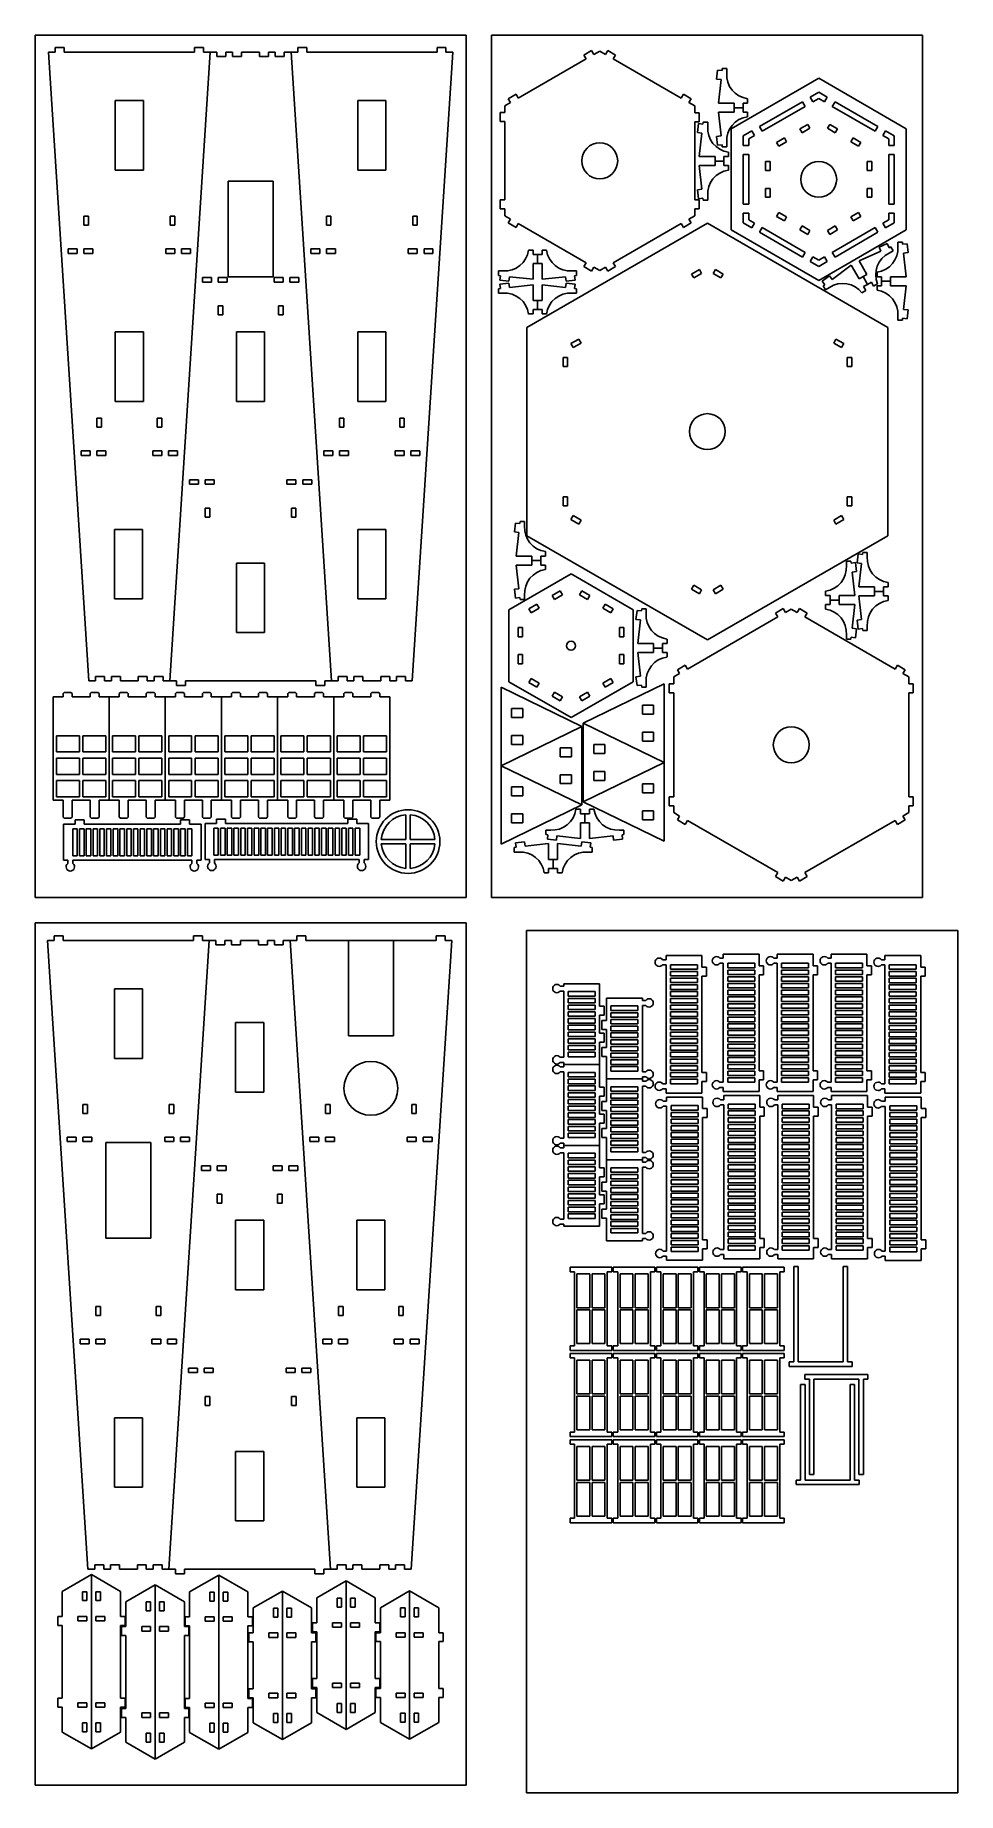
# Model space of a CAD drawing. Header units: inches. Extents: x -64.6 to -38.9, y -28.7 to 20.2.
import ezdxf

# ---------------------------------------------------------------- set-up
doc = ezdxf.new("R2010")
doc.units = ezdxf.units.IN
doc.header["$MEASUREMENT"] = 0
doc.linetypes.add('Continuous2', pattern=[0])
doc.layers.add('Cut', color=7, linetype='Continuous')

msp = doc.modelspace()

# ---------------------------------------------------------------- linework, layer by layer
at = {"color": 3, "linetype": 'Continuous2', "lineweight": -3, "true_color": 0x00ff00}
for p, q in [((-64.56, 20.214), (-52.56, 20.214)), ((-64.56, -3.786), (-64.56, 20.214)), ((-52.56, 20.214), (-52.56, -3.786)), ((-51.86, 20.214), (-39.86, 20.214)), ((-51.86, -3.786), (-51.86, 20.214)), ((-39.86, 20.214), (-39.86, -3.786)), ((-52.56, -3.786), (-64.56, -3.786)), ((-39.86, -3.786), (-51.86, -3.786)), ((-64.56, -4.486), (-52.56, -4.486)), ((-64.56, -28.486), (-64.56, -4.486)), ((-52.56, -4.486), (-52.56, -28.486)), ((-50.881, -4.701), (-38.881, -4.701)), ((-50.881, -28.701), (-50.881, -4.701)), ((-38.881, -4.701), (-38.881, -28.701)), ((-52.56, -28.486), (-64.56, -28.486)), ((-38.881, -28.701), (-50.881, -28.701))]:
    msp.add_line(p, q, dxfattribs=at)
msp.add_circle((-55.216, -9.095), 0.75)
for centre, start, end in [((-63.581, -2.932), 126.8699, 53.1301), ((-60.13, -2.932), 126.8699, 53.1301), ((-59.642, -2.917), 126.8699, 53.1301), ((-55.474, -2.917), 126.8699, 53.1301), ((-47.19, -5.585), 36.8699, 323.1301), ((-45.597, -5.545), 36.8699, 323.1301), ((-44.097, -5.545), 36.8699, 323.1301), ((-42.597, -5.545), 36.8699, 323.1301), ((-41.102, -5.587), 36.8699, 323.1301), ((-50.039, -6.318), 36.8699, 323.1301), ((-47.473, -6.718), 216.8699, 143.1301), ((-50.039, -8.302), 36.8699, 323.1301), ((-50.039, -8.568), 36.8699, 323.1301), ((-47.473, -8.702), 216.8699, 143.1301), ((-47.473, -8.968), 216.8699, 143.1301), ((-47.19, -9.036), 36.8699, 323.1301), ((-45.597, -8.997), 36.8699, 323.1301), ((-44.097, -8.997), 36.8699, 323.1301), ((-42.597, -8.997), 36.8699, 323.1301), ((-41.102, -9.039), 36.8699, 323.1301), ((-47.175, -9.524), 36.8699, 323.1301), ((-45.582, -9.485), 36.8699, 323.1301), ((-44.082, -9.485), 36.8699, 323.1301), ((-42.582, -9.485), 36.8699, 323.1301), ((-41.102, -9.526), 36.8699, 323.1301), ((-50.039, -10.552), 36.8699, 323.1301), ((-50.039, -10.818), 36.8699, 323.1301), ((-47.473, -10.952), 216.8699, 143.1301), ((-47.473, -11.218), 216.8699, 143.1301), ((-50.039, -12.802), 36.8699, 323.1301), ((-47.473, -13.202), 216.8699, 143.1301), ((-47.175, -13.692), 36.8699, 323.1301), ((-45.582, -13.653), 36.8699, 323.1301), ((-44.082, -13.653), 36.8699, 323.1301), ((-42.582, -13.653), 36.8699, 323.1301), ((-41.086, -13.695), 36.8699, 323.1301)]:
    msp.add_arc(centre, 0.117, start, end)
at = {"layer": 'Cut', "color": 7, "linetype": 'Continuous2', "lineweight": -3, "true_color": 0xffffff}
for p, q in [((-64.189, 19.742), (-63.064, 2.242)), ((-64.001, 19.742), (-64.189, 19.742)), ((-64.001, 19.742), (-64.001, 19.867)), ((-63.751, 19.867), (-64.001, 19.867)), ((-63.751, 19.867), (-63.751, 19.742)), ((-60.126, 19.742), (-63.751, 19.742)), ((-60.814, 2.242), (-59.689, 19.742)), ((-60.126, 19.742), (-60.126, 19.867)), ((-59.876, 19.867), (-60.126, 19.867)), ((-59.876, 19.867), (-59.876, 19.742)), ((-59.689, 19.742), (-59.876, 19.742)), ((-59.501, 19.742), (-59.689, 19.742)), ((-59.501, 19.742), (-59.501, 19.617)), ((-59.251, 19.617), (-59.501, 19.617)), ((-59.251, 19.617), (-59.251, 19.742)), ((-59.064, 19.742), (-59.251, 19.742)), ((-59.064, 19.742), (-59.064, 19.617)), ((-58.814, 19.617), (-59.064, 19.617)), ((-58.814, 19.617), (-58.814, 19.742)), ((-58.314, 19.742), (-58.814, 19.742)), ((-58.314, 19.742), (-58.314, 19.617)), ((-58.064, 19.617), (-58.314, 19.617)), ((-58.064, 19.617), (-58.064, 19.742)), ((-57.876, 19.742), (-58.064, 19.742)), ((-57.876, 19.742), (-57.876, 19.617)), ((-57.626, 19.617), (-57.876, 19.617)), ((-57.626, 19.617), (-57.626, 19.742)), ((-57.439, 19.742), (-57.626, 19.742)), ((-57.251, 19.742), (-57.439, 19.742)), ((-56.314, 2.242), (-57.439, 19.742)), ((-57.251, 19.742), (-57.251, 19.867)), ((-57.001, 19.867), (-57.251, 19.867)), ((-57.001, 19.867), (-57.001, 19.742)), ((-53.376, 19.742), (-57.001, 19.742)), ((-54.064, 2.242), (-52.939, 19.742)), ((-53.376, 19.742), (-53.376, 19.867)), ((-53.126, 19.867), (-53.376, 19.867)), ((-53.126, 19.867), (-53.126, 19.742)), ((-52.939, 19.742), (-53.126, 19.742)), ((-49.289, 19.66), (-49.072, 19.785)), ((-49.226, 19.552), (-49.289, 19.66)), ((-49.072, 19.785), (-49.01, 19.677)), ((-49.01, 19.677), (-48.848, 19.771)), ((-48.848, 19.771), (-48.685, 19.677)), ((-48.685, 19.677), (-48.623, 19.785)), ((-48.623, 19.785), (-48.406, 19.66)), ((-48.406, 19.66), (-48.469, 19.552)), ((-51.113, 18.463), (-49.226, 19.552)), ((-48.469, 19.552), (-46.582, 18.463)), ((-45.568, 19.24), (-45.596, 18.992)), ((-45.568, 19.24), (-45.444, 19.226)), ((-45.438, 19.282), (-45.444, 19.226)), ((-45.438, 19.282), (-45.313, 19.282)), ((-45.313, 19.282), (-45.313, 19.157)), ((-45.472, 18.978), (-45.596, 18.992)), ((-45.546, 18.32), (-45.472, 18.978)), ((-45.189, 17.608), (-42.753, 19.014)), ((-42.99, 18.487), (-42.753, 18.625)), ((-42.753, 19.014), (-40.317, 17.608)), ((-42.753, 18.625), (-42.516, 18.487)), ((-61.548, 18.397), (-62.33, 18.397)), ((-62.33, 16.46), (-62.33, 18.397)), ((-61.548, 16.46), (-61.548, 18.397)), ((-54.798, 18.397), (-55.58, 18.397)), ((-55.58, 16.46), (-55.58, 18.397)), ((-54.798, 16.46), (-54.798, 18.397)), ((-51.492, 18.244), (-51.33, 18.338)), ((-51.492, 18.057), (-51.492, 18.244)), ((-51.392, 18.446), (-51.176, 18.571)), ((-51.33, 18.338), (-51.392, 18.446)), ((-51.176, 18.571), (-51.113, 18.463)), ((-46.582, 18.463), (-46.519, 18.571)), ((-46.519, 18.571), (-46.303, 18.446)), ((-46.303, 18.446), (-46.365, 18.338)), ((-46.365, 18.338), (-46.203, 18.244)), ((-46.203, 18.244), (-46.203, 18.056)), ((-45.546, 18.32), (-45.109, 18.32)), ((-45.109, 18.32), (-45.109, 18.195)), ((-45.109, 18.195), (-44.859, 18.195)), ((-45.109, 18.07), (-45.109, 18.195)), ((-44.859, 18.32), (-44.859, 18.195)), ((-44.734, 18.32), (-44.859, 18.32)), ((-44.859, 18.07), (-44.859, 18.195)), ((-44.734, 18.32), (-44.734, 18.445)), ((-43.207, 18.362), (-44.398, 17.675)), ((-44.323, 17.545), (-43.132, 18.233)), ((-43.207, 18.362), (-43.132, 18.233)), ((-42.915, 18.358), (-42.99, 18.487)), ((-42.915, 18.358), (-42.753, 18.451)), ((-42.753, 18.451), (-42.591, 18.358)), ((-42.516, 18.487), (-42.591, 18.358)), ((-42.299, 18.362), (-42.374, 18.233)), ((-41.183, 17.545), (-42.374, 18.233)), ((-42.299, 18.362), (-41.108, 17.675)), ((-51.617, 18.057), (-51.492, 18.057)), ((-51.617, 17.807), (-51.617, 18.057)), ((-51.492, 17.807), (-51.617, 17.807)), ((-51.492, 15.628), (-51.492, 17.807)), ((-46.203, 18.056), (-46.078, 18.056)), ((-46.078, 17.806), (-46.203, 17.806)), ((-46.203, 17.806), (-46.203, 15.628)), ((-46.099, 17.754), (-46.127, 17.505)), ((-46.099, 17.754), (-45.975, 17.74)), ((-46.078, 18.056), (-46.078, 17.806)), ((-45.968, 17.795), (-45.975, 17.74)), ((-45.968, 17.795), (-45.843, 17.795)), ((-45.843, 17.795), (-45.843, 17.67)), ((-45.546, 18.07), (-45.109, 18.07)), ((-45.546, 18.07), (-45.472, 17.412)), ((-44.734, 18.07), (-44.859, 18.07)), ((-44.734, 18.07), (-44.734, 17.945)), ((-44.323, 17.545), (-44.398, 17.675)), ((-43.276, 17.606), (-43.059, 17.731)), ((-42.997, 17.623), (-43.213, 17.498)), ((-42.997, 17.623), (-43.059, 17.731)), ((-42.447, 17.731), (-42.51, 17.623)), ((-42.293, 17.498), (-42.51, 17.623)), ((-42.447, 17.731), (-42.231, 17.606)), ((-41.183, 17.545), (-41.108, 17.675)), ((-46.002, 17.491), (-46.127, 17.505)), ((-46.076, 16.833), (-46.002, 17.491)), ((-45.472, 17.412), (-45.596, 17.398)), ((-45.568, 17.15), (-45.596, 17.398)), ((-45.568, 17.15), (-45.444, 17.164)), ((-45.438, 17.108), (-45.444, 17.164)), ((-45.313, 17.108), (-45.313, 17.233)), ((-45.189, 14.795), (-45.189, 17.608)), ((-44.614, 17.55), (-44.852, 17.413)), ((-44.852, 17.413), (-44.852, 17.139)), ((-44.852, 17.139), (-44.702, 17.139)), ((-44.539, 17.42), (-44.702, 17.326)), ((-44.702, 17.326), (-44.702, 17.139)), ((-44.539, 17.42), (-44.614, 17.55)), ((-43.925, 17.231), (-43.709, 17.356)), ((-43.925, 17.231), (-43.863, 17.123)), ((-43.863, 17.123), (-43.646, 17.248)), ((-43.646, 17.248), (-43.709, 17.356)), ((-43.276, 17.606), (-43.213, 17.498)), ((-42.293, 17.498), (-42.231, 17.606)), ((-41.797, 17.356), (-41.86, 17.248)), ((-41.643, 17.123), (-41.86, 17.248)), ((-41.797, 17.356), (-41.581, 17.231)), ((-41.643, 17.123), (-41.581, 17.231)), ((-40.892, 17.55), (-40.967, 17.42)), ((-40.805, 17.326), (-40.967, 17.42)), ((-40.655, 17.413), (-40.892, 17.55)), ((-40.805, 17.139), (-40.805, 17.326)), ((-40.805, 17.139), (-40.655, 17.139)), ((-40.655, 17.139), (-40.655, 17.413)), ((-40.317, 17.608), (-40.317, 14.795)), ((-46.076, 16.833), (-45.639, 16.833)), ((-45.639, 16.833), (-45.639, 16.708)), ((-45.639, 16.708), (-45.389, 16.708)), ((-45.639, 16.583), (-45.639, 16.708)), ((-45.438, 17.108), (-45.313, 17.108)), ((-45.389, 16.833), (-45.389, 16.708)), ((-45.264, 16.833), (-45.389, 16.833)), ((-45.389, 16.583), (-45.389, 16.708)), ((-45.264, 16.833), (-45.264, 16.958)), ((-44.852, 16.889), (-44.702, 16.889)), ((-44.852, 16.889), (-44.852, 15.514)), ((-44.702, 15.514), (-44.702, 16.889)), ((-44.106, 16.701), (-44.231, 16.701)), ((-44.231, 16.451), (-44.231, 16.701)), ((-44.106, 16.451), (-44.106, 16.701)), ((-41.4, 16.451), (-41.4, 16.701)), ((-41.4, 16.701), (-41.275, 16.701)), ((-41.275, 16.701), (-41.275, 16.451)), ((-40.805, 16.889), (-40.805, 15.514)), ((-40.805, 16.889), (-40.655, 16.889)), ((-40.655, 15.514), (-40.655, 16.889)), ((-62.33, 16.46), (-61.548, 16.46)), ((-57.939, 16.148), (-59.189, 16.148)), ((-59.189, 16.148), (-59.189, 13.492)), ((-57.939, 13.492), (-57.939, 16.148)), ((-55.58, 16.46), (-54.798, 16.46)), ((-46.076, 16.583), (-45.639, 16.583)), ((-46.076, 16.583), (-46.002, 15.925)), ((-45.264, 16.583), (-45.389, 16.583)), ((-45.264, 16.583), (-45.264, 16.458)), ((-44.231, 16.451), (-44.106, 16.451)), ((-41.4, 16.451), (-41.275, 16.451)), ((-46.002, 15.925), (-46.127, 15.911)), ((-46.099, 15.663), (-46.127, 15.911)), ((-46.099, 15.663), (-45.975, 15.677)), ((-45.968, 15.621), (-45.975, 15.677)), ((-45.843, 15.621), (-45.843, 15.746)), ((-44.106, 15.951), (-44.231, 15.951)), ((-44.231, 15.701), (-44.231, 15.951)), ((-44.231, 15.701), (-44.106, 15.701)), ((-44.106, 15.951), (-44.106, 15.701)), ((-41.4, 15.701), (-41.4, 15.951)), ((-41.275, 15.951), (-41.4, 15.951)), ((-41.4, 15.701), (-41.275, 15.701)), ((-41.275, 15.951), (-41.275, 15.701)), ((-63.202, 15.179), (-63.202, 14.929)), ((-63.202, 15.179), (-63.077, 15.179)), ((-63.077, 14.929), (-63.077, 15.179)), ((-60.676, 15.179), (-60.801, 15.179)), ((-60.801, 14.929), (-60.801, 15.179)), ((-60.676, 15.179), (-60.676, 14.929)), ((-56.452, 15.179), (-56.452, 14.929)), ((-56.452, 15.179), (-56.327, 15.179)), ((-56.327, 14.929), (-56.327, 15.179)), ((-53.926, 15.179), (-54.051, 15.179)), ((-54.051, 14.929), (-54.051, 15.179)), ((-53.926, 15.179), (-53.926, 14.929)), ((-51.617, 15.628), (-51.492, 15.628)), ((-51.617, 15.378), (-51.617, 15.628)), ((-51.492, 15.378), (-51.617, 15.378)), ((-51.492, 15.19), (-51.492, 15.378)), ((-51.33, 15.097), (-51.492, 15.19)), ((-46.203, 15.19), (-46.365, 15.096)), ((-46.203, 15.628), (-46.078, 15.628)), ((-46.078, 15.378), (-46.203, 15.378)), ((-46.203, 15.378), (-46.203, 15.19)), ((-46.078, 15.628), (-46.078, 15.378)), ((-45.968, 15.621), (-45.843, 15.621)), ((-44.702, 15.514), (-44.852, 15.514)), ((-44.702, 15.264), (-44.852, 15.264)), ((-44.852, 15.264), (-44.852, 14.99)), ((-44.702, 15.264), (-44.702, 15.076)), ((-43.863, 15.279), (-43.925, 15.171)), ((-43.709, 15.046), (-43.925, 15.171)), ((-43.863, 15.279), (-43.646, 15.154)), ((-41.86, 15.154), (-41.643, 15.279)), ((-41.581, 15.171), (-41.797, 15.046)), ((-41.581, 15.171), (-41.643, 15.279)), ((-40.655, 15.514), (-40.805, 15.514)), ((-40.655, 15.264), (-40.805, 15.264)), ((-40.805, 15.076), (-40.805, 15.264)), ((-40.655, 14.99), (-40.655, 15.264)), ((-63.077, 14.929), (-63.202, 14.929)), ((-60.801, 14.929), (-60.676, 14.929)), ((-56.327, 14.929), (-56.452, 14.929)), ((-54.051, 14.929), (-53.926, 14.929)), ((-51.392, 14.988), (-51.33, 15.097)), ((-51.176, 14.863), (-51.392, 14.988)), ((-51.113, 14.972), (-51.176, 14.863)), ((-49.227, 13.882), (-51.113, 14.972)), ((-50.874, 12.08), (-45.852, 14.98)), ((-46.582, 14.971), (-48.469, 13.882)), ((-46.519, 14.863), (-46.582, 14.971)), ((-46.303, 14.988), (-46.519, 14.863)), ((-46.365, 15.096), (-46.303, 14.988)), ((-45.852, 14.98), (-40.83, 12.08)), ((-42.753, 13.389), (-45.189, 14.795)), ((-44.852, 14.99), (-44.614, 14.853)), ((-44.702, 15.076), (-44.539, 14.983)), ((-44.614, 14.853), (-44.539, 14.983)), ((-44.323, 14.858), (-44.398, 14.728)), ((-43.207, 14.04), (-44.398, 14.728)), ((-44.323, 14.858), (-43.132, 14.17)), ((-43.709, 15.046), (-43.646, 15.154)), ((-43.213, 14.904), (-43.276, 14.796)), ((-43.059, 14.671), (-43.276, 14.796)), ((-43.213, 14.904), (-42.997, 14.779)), ((-43.059, 14.671), (-42.997, 14.779)), ((-40.317, 14.795), (-42.753, 13.389)), ((-42.51, 14.779), (-42.293, 14.904)), ((-42.51, 14.779), (-42.447, 14.671)), ((-42.231, 14.796), (-42.447, 14.671)), ((-41.183, 14.858), (-42.374, 14.17)), ((-42.299, 14.04), (-41.108, 14.728)), ((-42.231, 14.796), (-42.293, 14.904)), ((-41.86, 15.154), (-41.797, 15.046)), ((-41.183, 14.858), (-41.108, 14.728)), ((-40.967, 14.983), (-40.805, 15.076)), ((-40.967, 14.983), (-40.892, 14.853)), ((-40.892, 14.853), (-40.655, 14.99)), ((-63.64, 14.142), (-63.64, 14.267)), ((-63.39, 14.267), (-63.64, 14.267)), ((-63.39, 14.267), (-63.39, 14.142)), ((-63.202, 14.142), (-63.202, 14.267)), ((-62.952, 14.267), (-63.202, 14.267)), ((-62.952, 14.267), (-62.952, 14.142)), ((-60.926, 14.267), (-60.926, 14.142)), ((-60.926, 14.267), (-60.676, 14.267)), ((-60.676, 14.142), (-60.676, 14.267)), ((-60.488, 14.267), (-60.488, 14.142)), ((-60.488, 14.267), (-60.238, 14.267)), ((-60.238, 14.142), (-60.238, 14.267)), ((-56.89, 14.142), (-56.89, 14.267)), ((-56.64, 14.267), (-56.89, 14.267)), ((-56.64, 14.267), (-56.64, 14.142)), ((-56.452, 14.142), (-56.452, 14.267)), ((-56.202, 14.267), (-56.452, 14.267)), ((-56.202, 14.267), (-56.202, 14.142)), ((-54.176, 14.267), (-54.176, 14.142)), ((-54.176, 14.267), (-53.926, 14.267)), ((-53.926, 14.142), (-53.926, 14.267)), ((-53.738, 14.267), (-53.738, 14.142)), ((-53.738, 14.267), (-53.488, 14.267)), ((-53.488, 14.142), (-53.488, 14.267)), ((-50.704, 14.231), (-50.829, 14.231)), ((-50.704, 14.231), (-50.704, 14.106)), ((-50.454, 14.231), (-50.454, 14.106)), ((-50.454, 14.231), (-50.329, 14.231)), ((-41.63, 13.935), (-41.024, 14.199)), ((-40.844, 14.414), (-41.074, 14.314)), ((-41.024, 14.199), (-41.074, 14.314)), ((-40.844, 14.414), (-40.794, 14.299)), ((-40.743, 14.322), (-40.794, 14.299)), ((-40.681, 14.213), (-40.789, 14.151)), ((-40.743, 14.322), (-40.681, 14.213)), ((-40.425, 14.453), (-40.55, 14.453)), ((-40.55, 14.453), (-40.55, 14.328)), ((-40.425, 14.453), (-40.419, 14.397)), ((-40.295, 14.411), (-40.419, 14.397)), ((-40.295, 14.411), (-40.267, 14.163)), ((-63.64, 14.142), (-63.39, 14.142)), ((-63.202, 14.142), (-62.952, 14.142)), ((-60.676, 14.142), (-60.926, 14.142)), ((-60.238, 14.142), (-60.488, 14.142)), ((-56.89, 14.142), (-56.64, 14.142)), ((-56.452, 14.142), (-56.202, 14.142)), ((-53.926, 14.142), (-54.176, 14.142)), ((-53.488, 14.142), (-53.738, 14.142)), ((-50.704, 14.106), (-50.579, 14.106)), ((-50.704, 13.419), (-50.704, 13.856)), ((-50.704, 13.856), (-50.579, 13.856)), ((-50.579, 13.856), (-50.579, 14.106)), ((-50.454, 14.106), (-50.579, 14.106)), ((-50.454, 13.856), (-50.579, 13.856)), ((-50.454, 13.419), (-50.454, 13.856)), ((-49.289, 13.774), (-49.227, 13.882)), ((-49.073, 13.649), (-49.289, 13.774)), ((-49.01, 13.757), (-49.073, 13.649)), ((-48.848, 13.663), (-49.01, 13.757)), ((-48.685, 13.757), (-48.848, 13.663)), ((-48.623, 13.649), (-48.685, 13.757)), ((-48.406, 13.774), (-48.623, 13.649)), ((-48.469, 13.882), (-48.406, 13.774)), ((-43.207, 14.04), (-43.132, 14.17)), ((-42.915, 14.045), (-42.99, 13.915)), ((-42.99, 13.915), (-42.753, 13.778)), ((-42.915, 14.045), (-42.753, 13.951)), ((-42.753, 13.951), (-42.591, 14.045)), ((-42.753, 13.778), (-42.516, 13.915)), ((-42.516, 13.915), (-42.591, 14.045)), ((-41.847, 13.81), (-42.38, 13.417)), ((-42.299, 14.04), (-42.374, 14.17)), ((-41.847, 13.81), (-41.629, 13.431)), ((-41.63, 13.935), (-41.412, 13.556)), ((-40.391, 14.149), (-40.267, 14.163)), ((-40.318, 13.491), (-40.391, 14.149)), ((-59.903, 13.467), (-59.903, 13.342)), ((-59.903, 13.467), (-59.653, 13.467)), ((-59.653, 13.342), (-59.903, 13.342)), ((-59.653, 13.342), (-59.653, 13.467)), ((-59.466, 13.467), (-59.466, 13.342)), ((-59.466, 13.467), (-59.216, 13.467)), ((-59.216, 13.342), (-59.466, 13.342)), ((-59.216, 13.342), (-59.216, 13.467)), ((-59.189, 13.492), (-57.939, 13.492)), ((-57.912, 13.342), (-57.912, 13.467)), ((-57.662, 13.467), (-57.912, 13.467)), ((-57.912, 13.342), (-57.662, 13.342)), ((-57.662, 13.467), (-57.662, 13.342)), ((-57.475, 13.342), (-57.475, 13.467)), ((-57.225, 13.467), (-57.475, 13.467)), ((-57.475, 13.342), (-57.225, 13.342)), ((-57.225, 13.467), (-57.225, 13.342)), ((-51.666, 13.651), (-51.541, 13.651)), ((-51.666, 13.526), (-51.666, 13.651)), ((-51.666, 13.526), (-51.61, 13.52)), ((-51.625, 13.288), (-51.376, 13.316)), ((-51.625, 13.288), (-51.611, 13.164)), ((-51.624, 13.396), (-51.61, 13.52)), ((-51.624, 13.396), (-51.375, 13.368)), ((-51.362, 13.192), (-51.376, 13.316)), ((-51.362, 13.492), (-51.375, 13.368)), ((-50.704, 13.419), (-51.362, 13.492)), ((-50.704, 13.266), (-51.362, 13.192)), ((-50.704, 13.266), (-50.704, 12.829)), ((-50.454, 13.419), (-49.796, 13.492)), ((-50.454, 13.266), (-50.454, 12.829)), ((-50.454, 13.266), (-49.796, 13.192)), ((-49.796, 13.492), (-49.782, 13.368)), ((-49.796, 13.192), (-49.783, 13.316)), ((-49.534, 13.288), (-49.783, 13.316)), ((-49.533, 13.396), (-49.782, 13.368)), ((-49.492, 13.651), (-49.617, 13.651)), ((-49.534, 13.288), (-49.548, 13.164)), ((-49.492, 13.526), (-49.547, 13.52)), ((-49.533, 13.396), (-49.547, 13.52)), ((-49.492, 13.526), (-49.492, 13.651)), ((-46.074, 13.691), (-46.291, 13.566)), ((-46.228, 13.458), (-46.291, 13.566)), ((-46.228, 13.458), (-46.012, 13.583)), ((-46.074, 13.691), (-46.012, 13.583)), ((-45.692, 13.583), (-45.629, 13.691)), ((-45.692, 13.583), (-45.475, 13.458)), ((-45.413, 13.566), (-45.629, 13.691)), ((-45.413, 13.566), (-45.475, 13.458)), ((-42.656, 13.37), (-42.454, 13.518)), ((-42.656, 13.37), (-42.581, 13.269)), ((-42.627, 13.236), (-42.581, 13.269)), ((-42.627, 13.236), (-42.564, 13.128)), ((-42.38, 13.417), (-42.454, 13.518)), ((-41.629, 13.431), (-41.52, 13.494)), ((-41.412, 13.556), (-41.52, 13.494)), ((-41.52, 13.494), (-41.396, 13.277)), ((-41.504, 13.215), (-41.396, 13.277)), ((-41.441, 13.106), (-41.504, 13.215)), ((-41.287, 13.34), (-41.396, 13.277)), ((-41.225, 13.231), (-41.287, 13.34)), ((-41.225, 13.231), (-41.117, 13.294)), ((-41.13, 13.491), (-41.13, 13.616)), ((-41.13, 13.491), (-41.005, 13.491)), ((-41.13, 13.241), (-41.005, 13.241)), ((-41.13, 13.241), (-41.13, 13.116)), ((-41.005, 13.491), (-41.005, 13.366)), ((-41.005, 13.241), (-41.005, 13.366)), ((-40.755, 13.366), (-41.005, 13.366)), ((-40.318, 13.491), (-40.755, 13.491)), ((-40.755, 13.491), (-40.755, 13.366)), ((-40.755, 13.241), (-40.755, 13.366)), ((-40.318, 13.241), (-40.755, 13.241)), ((-40.318, 13.241), (-40.391, 12.583)), ((-51.666, 13.158), (-51.611, 13.164)), ((-51.666, 13.158), (-51.666, 13.033)), ((-51.666, 13.033), (-51.541, 13.033)), ((-50.704, 12.829), (-50.579, 12.829)), ((-50.454, 12.829), (-50.579, 12.829)), ((-50.579, 12.829), (-50.579, 12.579)), ((-49.492, 13.033), (-49.617, 13.033)), ((-49.492, 13.158), (-49.548, 13.164)), ((-49.492, 13.158), (-49.492, 13.033)), ((-42.564, 13.128), (-42.456, 13.19)), ((-41.441, 13.106), (-41.55, 13.044)), ((-59.341, 12.679), (-59.466, 12.679)), ((-59.466, 12.429), (-59.466, 12.679)), ((-59.466, 12.429), (-59.341, 12.429)), ((-59.341, 12.679), (-59.341, 12.429)), ((-57.787, 12.679), (-57.662, 12.679)), ((-57.787, 12.679), (-57.787, 12.429)), ((-57.662, 12.429), (-57.787, 12.429)), ((-57.662, 12.429), (-57.662, 12.679)), ((-50.704, 12.454), (-50.829, 12.454)), ((-50.704, 12.579), (-50.579, 12.579)), ((-50.704, 12.454), (-50.704, 12.579)), ((-50.454, 12.579), (-50.579, 12.579)), ((-50.454, 12.454), (-50.454, 12.579)), ((-50.454, 12.454), (-50.329, 12.454)), ((-40.55, 12.279), (-40.55, 12.404)), ((-40.425, 12.279), (-40.55, 12.279)), ((-40.425, 12.279), (-40.419, 12.335)), ((-40.295, 12.321), (-40.419, 12.335)), ((-40.391, 12.583), (-40.267, 12.569)), ((-40.295, 12.321), (-40.267, 12.569)), ((-61.548, 11.961), (-62.33, 11.961)), ((-62.33, 10.023), (-62.33, 11.961)), ((-61.548, 10.023), (-61.548, 11.961)), ((-58.173, 11.961), (-58.955, 11.961)), ((-58.955, 10.023), (-58.955, 11.961)), ((-58.173, 10.023), (-58.173, 11.961)), ((-54.798, 11.961), (-55.58, 11.961)), ((-55.58, 10.023), (-55.58, 11.961)), ((-54.798, 10.023), (-54.798, 11.961)), ((-50.874, 12.08), (-50.874, 6.281)), ((-49.43, 11.754), (-49.647, 11.629)), ((-49.43, 11.754), (-49.368, 11.645)), ((-42.336, 11.645), (-42.274, 11.754)), ((-42.057, 11.629), (-42.274, 11.754)), ((-40.83, 6.281), (-40.83, 12.08)), ((-49.584, 11.52), (-49.647, 11.629)), ((-49.584, 11.52), (-49.368, 11.645)), ((-42.336, 11.645), (-42.12, 11.52)), ((-42.057, 11.629), (-42.12, 11.52)), ((-49.869, 11.243), (-49.744, 11.243)), ((-49.869, 11.243), (-49.869, 10.993)), ((-49.744, 10.993), (-49.869, 10.993)), ((-49.744, 10.993), (-49.744, 11.243)), ((-41.96, 11.243), (-41.835, 11.243)), ((-41.96, 11.243), (-41.96, 10.993)), ((-41.835, 10.993), (-41.96, 10.993)), ((-41.835, 10.993), (-41.835, 11.243)), ((-62.33, 10.023), (-61.548, 10.023)), ((-58.955, 10.023), (-58.173, 10.023)), ((-55.58, 10.023), (-54.798, 10.023)), ((-62.841, 9.554), (-62.841, 9.304)), ((-62.841, 9.554), (-62.716, 9.554)), ((-62.716, 9.304), (-62.841, 9.304)), ((-62.716, 9.304), (-62.716, 9.554)), ((-61.037, 9.554), (-61.162, 9.554)), ((-61.162, 9.304), (-61.162, 9.554)), ((-61.162, 9.304), (-61.037, 9.304)), ((-61.037, 9.554), (-61.037, 9.304)), ((-56.091, 9.554), (-56.091, 9.304)), ((-56.091, 9.554), (-55.966, 9.554)), ((-55.966, 9.304), (-56.091, 9.304)), ((-55.966, 9.304), (-55.966, 9.554)), ((-54.287, 9.554), (-54.412, 9.554)), ((-54.412, 9.304), (-54.412, 9.554)), ((-54.412, 9.304), (-54.287, 9.304)), ((-54.287, 9.554), (-54.287, 9.304)), ((-63.278, 8.517), (-63.278, 8.642)), ((-63.028, 8.642), (-63.278, 8.642)), ((-63.278, 8.517), (-63.028, 8.517)), ((-63.028, 8.642), (-63.028, 8.517)), ((-62.841, 8.517), (-62.841, 8.642)), ((-62.591, 8.642), (-62.841, 8.642)), ((-62.841, 8.517), (-62.591, 8.517)), ((-62.591, 8.642), (-62.591, 8.517)), ((-61.287, 8.642), (-61.287, 8.517)), ((-61.287, 8.642), (-61.037, 8.642)), ((-61.037, 8.517), (-61.287, 8.517)), ((-61.037, 8.517), (-61.037, 8.642)), ((-60.85, 8.642), (-60.85, 8.517)), ((-60.85, 8.642), (-60.6, 8.642)), ((-60.6, 8.517), (-60.85, 8.517)), ((-60.6, 8.517), (-60.6, 8.642)), ((-56.528, 8.517), (-56.528, 8.642)), ((-56.278, 8.642), (-56.528, 8.642)), ((-56.528, 8.517), (-56.278, 8.517)), ((-56.278, 8.642), (-56.278, 8.517)), ((-56.091, 8.517), (-56.091, 8.642)), ((-55.841, 8.642), (-56.091, 8.642)), ((-56.091, 8.517), (-55.841, 8.517)), ((-55.841, 8.642), (-55.841, 8.517)), ((-54.537, 8.642), (-54.537, 8.517)), ((-54.537, 8.642), (-54.287, 8.642)), ((-54.287, 8.517), (-54.537, 8.517)), ((-54.287, 8.517), (-54.287, 8.642)), ((-54.1, 8.642), (-54.1, 8.517)), ((-54.1, 8.642), (-53.85, 8.642)), ((-53.85, 8.517), (-54.1, 8.517)), ((-53.85, 8.517), (-53.85, 8.642)), ((-60.265, 7.842), (-60.265, 7.717)), ((-60.265, 7.842), (-60.015, 7.842)), ((-60.015, 7.717), (-60.015, 7.842)), ((-59.827, 7.842), (-59.827, 7.717)), ((-59.827, 7.842), (-59.577, 7.842)), ((-59.577, 7.717), (-59.577, 7.842)), ((-57.551, 7.717), (-57.551, 7.842)), ((-57.301, 7.842), (-57.551, 7.842)), ((-57.301, 7.842), (-57.301, 7.717)), ((-57.113, 7.717), (-57.113, 7.842)), ((-56.863, 7.842), (-57.113, 7.842)), ((-56.863, 7.842), (-56.863, 7.717)), ((-60.015, 7.717), (-60.265, 7.717)), ((-59.577, 7.717), (-59.827, 7.717)), ((-57.551, 7.717), (-57.301, 7.717)), ((-57.113, 7.717), (-56.863, 7.717)), ((-49.869, 7.368), (-49.744, 7.368)), ((-49.869, 7.368), (-49.869, 7.118)), ((-49.744, 7.118), (-49.744, 7.368)), ((-41.96, 7.368), (-41.835, 7.368)), ((-41.96, 7.368), (-41.96, 7.118)), ((-41.835, 7.118), (-41.835, 7.368)), ((-59.702, 7.054), (-59.827, 7.054)), ((-59.827, 6.804), (-59.827, 7.054)), ((-59.702, 7.054), (-59.702, 6.804)), ((-57.426, 7.054), (-57.301, 7.054)), ((-57.426, 7.054), (-57.426, 6.804)), ((-57.301, 6.804), (-57.301, 7.054)), ((-49.744, 7.118), (-49.869, 7.118)), ((-41.835, 7.118), (-41.96, 7.118)), ((-61.575, 6.461), (-62.356, 6.461)), ((-62.356, 4.523), (-62.356, 6.461)), ((-61.575, 4.523), (-61.575, 6.461)), ((-59.827, 6.804), (-59.702, 6.804)), ((-57.301, 6.804), (-57.426, 6.804)), ((-54.798, 6.461), (-55.58, 6.461)), ((-55.58, 4.523), (-55.58, 6.461)), ((-54.798, 4.523), (-54.798, 6.461)), ((-51.193, 6.637), (-51.221, 6.389)), ((-51.097, 6.375), (-51.221, 6.389)), ((-51.193, 6.637), (-51.069, 6.623)), ((-51.171, 5.717), (-51.097, 6.375)), ((-51.063, 6.679), (-51.069, 6.623)), ((-51.063, 6.679), (-50.938, 6.679)), ((-50.938, 6.679), (-50.938, 6.554)), ((-49.647, 6.733), (-49.584, 6.842)), ((-49.647, 6.733), (-49.43, 6.608)), ((-49.368, 6.717), (-49.584, 6.842)), ((-49.368, 6.717), (-49.43, 6.608)), ((-42.12, 6.842), (-42.336, 6.717)), ((-42.274, 6.608), (-42.336, 6.717)), ((-42.274, 6.608), (-42.057, 6.733)), ((-42.12, 6.842), (-42.057, 6.733)), ((-45.852, 3.382), (-50.874, 6.281)), ((-40.83, 6.281), (-45.852, 3.382)), ((-58.173, 5.524), (-58.955, 5.524)), ((-58.955, 3.586), (-58.955, 5.524)), ((-58.173, 3.586), (-58.173, 5.524)), ((-51.171, 5.717), (-50.734, 5.717)), ((-51.171, 5.467), (-50.734, 5.467)), ((-51.171, 5.467), (-51.097, 4.809)), ((-50.734, 5.717), (-50.734, 5.592)), ((-50.734, 5.592), (-50.484, 5.592)), ((-50.734, 5.467), (-50.734, 5.592)), ((-50.484, 5.717), (-50.484, 5.592)), ((-50.359, 5.717), (-50.484, 5.717)), ((-50.484, 5.467), (-50.484, 5.592)), ((-50.359, 5.467), (-50.484, 5.467)), ((-50.359, 5.717), (-50.359, 5.842)), ((-50.359, 5.467), (-50.359, 5.342)), ((-41.858, 5.578), (-41.983, 5.578)), ((-41.983, 5.578), (-41.983, 5.453)), ((-41.858, 5.578), (-41.851, 5.522)), ((-41.727, 5.536), (-41.851, 5.522)), ((-41.727, 5.536), (-41.699, 5.287)), ((-41.657, 5.777), (-41.685, 5.529)), ((-41.56, 5.515), (-41.685, 5.529)), ((-41.657, 5.777), (-41.532, 5.763)), ((-41.634, 4.857), (-41.56, 5.515)), ((-41.526, 5.819), (-41.532, 5.763)), ((-41.526, 5.819), (-41.401, 5.819)), ((-41.401, 5.819), (-41.401, 5.694)), ((-49.646, 5.221), (-51.379, 4.221)), ((-47.914, 4.221), (-49.646, 5.221)), ((-46.291, 4.796), (-46.228, 4.904)), ((-46.012, 4.779), (-46.228, 4.904)), ((-45.475, 4.904), (-45.692, 4.779)), ((-45.475, 4.904), (-45.413, 4.796)), ((-41.823, 5.273), (-41.699, 5.287)), ((-41.75, 4.616), (-41.823, 5.273)), ((-40.822, 4.857), (-40.822, 4.982)), ((-62.356, 4.523), (-61.575, 4.523)), ((-55.58, 4.523), (-54.798, 4.523)), ((-51.097, 4.809), (-51.221, 4.795)), ((-51.193, 4.546), (-51.221, 4.795)), ((-51.193, 4.546), (-51.069, 4.56)), ((-51.063, 4.505), (-51.069, 4.56)), ((-51.063, 4.505), (-50.938, 4.505)), ((-50.938, 4.505), (-50.938, 4.63)), ((-50.171, 4.62), (-49.946, 4.75)), ((-50.171, 4.62), (-50.108, 4.511)), ((-50.108, 4.511), (-49.883, 4.641)), ((-49.883, 4.641), (-49.946, 4.75)), ((-49.347, 4.75), (-49.41, 4.641)), ((-49.185, 4.511), (-49.41, 4.641)), ((-49.347, 4.75), (-49.122, 4.62)), ((-49.185, 4.511), (-49.122, 4.62)), ((-46.291, 4.796), (-46.074, 4.671)), ((-46.012, 4.779), (-46.074, 4.671)), ((-45.629, 4.671), (-45.692, 4.779)), ((-45.629, 4.671), (-45.413, 4.796)), ((-42.562, 4.616), (-42.562, 4.741)), ((-42.562, 4.616), (-42.437, 4.616)), ((-42.437, 4.616), (-42.437, 4.491)), ((-42.437, 4.366), (-42.437, 4.491)), ((-42.187, 4.491), (-42.437, 4.491)), ((-41.75, 4.616), (-42.187, 4.616)), ((-42.187, 4.616), (-42.187, 4.491)), ((-42.187, 4.366), (-42.187, 4.491)), ((-41.634, 4.857), (-41.197, 4.857)), ((-41.634, 4.607), (-41.197, 4.607)), ((-41.634, 4.607), (-41.56, 3.949)), ((-41.197, 4.857), (-41.197, 4.732)), ((-41.197, 4.732), (-40.947, 4.732)), ((-41.197, 4.607), (-41.197, 4.732)), ((-40.947, 4.857), (-40.947, 4.732)), ((-40.822, 4.857), (-40.947, 4.857)), ((-40.947, 4.607), (-40.947, 4.732)), ((-40.822, 4.607), (-40.947, 4.607)), ((-40.822, 4.607), (-40.822, 4.482)), ((-51.379, 4.221), (-51.379, 2.221)), ((-50.82, 4.245), (-50.595, 4.375)), ((-50.82, 4.245), (-50.758, 4.136)), ((-50.533, 4.266), (-50.758, 4.136)), ((-50.533, 4.266), (-50.595, 4.375)), ((-48.698, 4.375), (-48.76, 4.266)), ((-48.76, 4.266), (-48.535, 4.136)), ((-48.698, 4.375), (-48.473, 4.245)), ((-48.535, 4.136), (-48.473, 4.245)), ((-47.914, 2.221), (-47.914, 4.221)), ((-47.81, 4.203), (-47.838, 3.955)), ((-47.714, 3.941), (-47.838, 3.955)), ((-47.81, 4.203), (-47.686, 4.189)), ((-47.787, 3.283), (-47.714, 3.941)), ((-47.679, 4.245), (-47.686, 4.189)), ((-47.679, 4.245), (-47.554, 4.245)), ((-47.554, 4.245), (-47.554, 4.12)), ((-46.408, 2.572), (-43.895, 4.023)), ((-43.958, 4.131), (-43.741, 4.256)), ((-43.895, 4.023), (-43.958, 4.131)), ((-43.741, 4.256), (-43.679, 4.148)), ((-43.679, 4.148), (-43.516, 4.242)), ((-43.516, 4.242), (-43.354, 4.148)), ((-43.354, 4.148), (-43.291, 4.256)), ((-43.291, 4.256), (-43.075, 4.131)), ((-43.075, 4.131), (-43.137, 4.023)), ((-43.137, 4.023), (-40.624, 2.572)), ((-42.562, 4.366), (-42.437, 4.366)), ((-42.562, 4.366), (-42.562, 4.241)), ((-41.75, 4.366), (-42.187, 4.366)), ((-41.75, 4.366), (-41.823, 3.708)), ((-41.56, 3.949), (-41.685, 3.935)), ((-41.657, 3.687), (-41.685, 3.935)), ((-58.955, 3.586), (-58.173, 3.586)), ((-50.995, 3.726), (-51.12, 3.726)), ((-51.12, 3.466), (-51.12, 3.726)), ((-51.12, 3.466), (-50.995, 3.466)), ((-50.995, 3.466), (-50.995, 3.726)), ((-48.173, 3.726), (-48.298, 3.726)), ((-48.298, 3.466), (-48.298, 3.726)), ((-48.298, 3.466), (-48.173, 3.466)), ((-48.173, 3.726), (-48.173, 3.466)), ((-41.983, 3.403), (-41.983, 3.528)), ((-41.858, 3.403), (-41.851, 3.459)), ((-41.727, 3.445), (-41.851, 3.459)), ((-41.823, 3.708), (-41.699, 3.694)), ((-41.727, 3.445), (-41.699, 3.694)), ((-41.657, 3.687), (-41.532, 3.701)), ((-41.526, 3.645), (-41.532, 3.701)), ((-41.526, 3.645), (-41.401, 3.645)), ((-41.401, 3.645), (-41.401, 3.77)), ((-50.995, 2.976), (-51.12, 2.976)), ((-51.12, 2.716), (-51.12, 2.976)), ((-50.995, 2.976), (-50.995, 2.716)), ((-48.173, 2.976), (-48.298, 2.976)), ((-48.298, 2.976), (-48.298, 2.716)), ((-48.173, 2.976), (-48.173, 2.716)), ((-47.787, 3.283), (-47.35, 3.283)), ((-47.787, 3.033), (-47.35, 3.033)), ((-47.787, 3.033), (-47.714, 2.375)), ((-47.35, 3.283), (-47.35, 3.158)), ((-47.35, 3.158), (-47.1, 3.158)), ((-47.35, 3.033), (-47.35, 3.158)), ((-47.1, 3.283), (-47.1, 3.158)), ((-46.975, 3.283), (-47.1, 3.283)), ((-47.1, 3.033), (-47.1, 3.158)), ((-46.975, 3.033), (-47.1, 3.033)), ((-46.975, 3.283), (-46.975, 3.408)), ((-46.975, 3.033), (-46.975, 2.908)), ((-41.858, 3.403), (-41.983, 3.403)), ((-51.12, 2.716), (-50.995, 2.716)), ((-48.298, 2.716), (-48.173, 2.716)), ((-46.787, 2.353), (-46.625, 2.447)), ((-46.687, 2.555), (-46.471, 2.68)), ((-46.625, 2.447), (-46.687, 2.555)), ((-46.471, 2.68), (-46.408, 2.572)), ((-40.624, 2.572), (-40.562, 2.68)), ((-40.562, 2.68), (-40.345, 2.555)), ((-40.345, 2.555), (-40.408, 2.447)), ((-40.408, 2.447), (-40.245, 2.353)), ((-63.064, 2.242), (-62.876, 2.242)), ((-62.876, 2.367), (-62.876, 2.242)), ((-62.876, 2.367), (-62.626, 2.367)), ((-62.626, 2.242), (-62.626, 2.367)), ((-62.626, 2.242), (-62.439, 2.242)), ((-62.439, 2.367), (-62.439, 2.242)), ((-62.439, 2.367), (-62.189, 2.367)), ((-62.189, 2.242), (-62.189, 2.367)), ((-62.189, 2.242), (-61.689, 2.242)), ((-61.689, 2.367), (-61.689, 2.242)), ((-61.689, 2.367), (-61.439, 2.367)), ((-61.439, 2.242), (-61.439, 2.367)), ((-61.439, 2.242), (-61.251, 2.242)), ((-61.251, 2.367), (-61.251, 2.242)), ((-61.251, 2.367), (-61.001, 2.367)), ((-61.001, 2.242), (-61.001, 2.367)), ((-61.001, 2.242), (-60.814, 2.242)), ((-60.814, 2.242), (-60.626, 2.242)), ((-60.626, 2.117), (-60.626, 2.242)), ((-60.626, 2.117), (-60.376, 2.117)), ((-60.376, 2.242), (-56.751, 2.242)), ((-60.376, 2.242), (-60.376, 2.117)), ((-56.751, 2.117), (-56.751, 2.242)), ((-56.751, 2.117), (-56.501, 2.117)), ((-56.501, 2.242), (-56.314, 2.242)), ((-56.501, 2.242), (-56.501, 2.117)), ((-56.314, 2.242), (-56.126, 2.242)), ((-56.126, 2.367), (-56.126, 2.242)), ((-56.126, 2.367), (-55.876, 2.367)), ((-55.876, 2.242), (-55.876, 2.367)), ((-55.876, 2.242), (-55.689, 2.242)), ((-55.689, 2.367), (-55.689, 2.242)), ((-55.689, 2.367), (-55.439, 2.367)), ((-55.439, 2.242), (-55.439, 2.367)), ((-55.439, 2.242), (-54.939, 2.242)), ((-54.939, 2.367), (-54.939, 2.242)), ((-54.939, 2.367), (-54.689, 2.367)), ((-54.689, 2.242), (-54.689, 2.367)), ((-54.689, 2.242), (-54.501, 2.242)), ((-54.501, 2.367), (-54.501, 2.242)), ((-54.501, 2.367), (-54.251, 2.367)), ((-54.251, 2.242), (-54.251, 2.367)), ((-54.251, 2.242), (-54.064, 2.242)), ((-51.593, 2.072), (-51.593, -0.116)), ((-49.343, 0.978), (-51.593, 2.072)), ((-51.379, 2.221), (-49.646, 1.221)), ((-50.758, 2.306), (-50.82, 2.198)), ((-50.595, 2.068), (-50.82, 2.198)), ((-50.533, 2.176), (-50.758, 2.306)), ((-50.595, 2.068), (-50.533, 2.176)), ((-49.646, 1.221), (-47.914, 2.221)), ((-48.76, 2.176), (-48.535, 2.306)), ((-48.76, 2.176), (-48.698, 2.068)), ((-48.473, 2.198), (-48.698, 2.068)), ((-48.473, 2.198), (-48.535, 2.306)), ((-47.714, 2.375), (-47.838, 2.361)), ((-47.81, 2.113), (-47.838, 2.361)), ((-47.81, 2.113), (-47.686, 2.127)), ((-47.679, 2.071), (-47.686, 2.127)), ((-47.679, 2.071), (-47.554, 2.071)), ((-47.554, 2.071), (-47.554, 2.196)), ((-47.057, 2.158), (-47.057, -0.03)), ((-46.912, 2.166), (-46.787, 2.166)), ((-46.912, 1.916), (-46.912, 2.166)), ((-46.787, 2.166), (-46.787, 2.353)), ((-40.245, 2.353), (-40.245, 2.166)), ((-40.245, 2.166), (-40.12, 2.166)), ((-40.12, 2.166), (-40.12, 1.916)), ((-64.063, 1.797), (-64.063, -1.078)), ((-63.782, 1.797), (-64.063, 1.797)), ((-63.751, 1.922), (-63.782, 1.891)), ((-63.782, 1.797), (-63.782, 1.891)), ((-63.563, 1.922), (-63.751, 1.922)), ((-63.532, 1.891), (-63.563, 1.922)), ((-63.532, 1.891), (-63.532, 1.797)), ((-63.032, 1.797), (-63.532, 1.797)), ((-63.001, 1.922), (-63.032, 1.891)), ((-63.032, 1.797), (-63.032, 1.891)), ((-62.813, 1.922), (-63.001, 1.922)), ((-62.782, 1.891), (-62.813, 1.922)), ((-62.782, 1.891), (-62.782, 1.797)), ((-62.501, 1.797), (-62.782, 1.797)), ((-62.219, 1.797), (-62.501, 1.797)), ((-62.501, -1.078), (-62.501, 1.797)), ((-62.188, 1.922), (-62.219, 1.891)), ((-62.219, 1.797), (-62.219, 1.891)), ((-62.001, 1.922), (-62.188, 1.922)), ((-61.969, 1.891), (-62.001, 1.922)), ((-61.969, 1.891), (-61.969, 1.797)), ((-61.469, 1.797), (-61.969, 1.797)), ((-61.438, 1.922), (-61.469, 1.891)), ((-61.469, 1.797), (-61.469, 1.891)), ((-61.251, 1.922), (-61.438, 1.922)), ((-61.219, 1.891), (-61.251, 1.922)), ((-61.219, 1.891), (-61.219, 1.797)), ((-60.938, 1.797), (-61.219, 1.797)), ((-60.938, -1.078), (-60.938, 1.797)), ((-60.657, 1.797), (-60.938, 1.797)), ((-60.626, 1.922), (-60.657, 1.891)), ((-60.657, 1.797), (-60.657, 1.891)), ((-60.438, 1.922), (-60.626, 1.922)), ((-60.407, 1.891), (-60.438, 1.922)), ((-60.407, 1.891), (-60.407, 1.797)), ((-59.907, 1.797), (-60.407, 1.797)), ((-59.876, 1.922), (-59.907, 1.891)), ((-59.907, 1.797), (-59.907, 1.891)), ((-59.688, 1.922), (-59.876, 1.922)), ((-59.657, 1.891), (-59.688, 1.922)), ((-59.657, 1.891), (-59.657, 1.797)), ((-59.376, 1.797), (-59.657, 1.797)), ((-59.376, -1.078), (-59.376, 1.797)), ((-59.094, 1.797), (-59.376, 1.797)), ((-59.063, 1.922), (-59.094, 1.891)), ((-59.094, 1.797), (-59.094, 1.891)), ((-58.876, 1.922), (-59.063, 1.922)), ((-58.844, 1.891), (-58.876, 1.922)), ((-58.844, 1.891), (-58.844, 1.797)), ((-58.344, 1.797), (-58.844, 1.797)), ((-58.313, 1.922), (-58.344, 1.891)), ((-58.344, 1.797), (-58.344, 1.891)), ((-58.126, 1.922), (-58.313, 1.922)), ((-58.094, 1.891), (-58.126, 1.922)), ((-58.094, 1.891), (-58.094, 1.797)), ((-57.813, 1.797), (-58.094, 1.797)), ((-57.813, -1.078), (-57.813, 1.797)), ((-57.532, 1.797), (-57.813, 1.797)), ((-57.501, 1.922), (-57.532, 1.891)), ((-57.532, 1.797), (-57.532, 1.891)), ((-57.313, 1.922), (-57.501, 1.922)), ((-57.282, 1.891), (-57.313, 1.922)), ((-57.282, 1.891), (-57.282, 1.797)), ((-56.782, 1.797), (-57.282, 1.797)), ((-56.751, 1.922), (-56.782, 1.891)), ((-56.782, 1.797), (-56.782, 1.891)), ((-56.563, 1.922), (-56.751, 1.922)), ((-56.532, 1.891), (-56.563, 1.922)), ((-56.532, 1.891), (-56.532, 1.797)), ((-56.251, 1.797), (-56.532, 1.797)), ((-56.251, -1.078), (-56.251, 1.797)), ((-55.969, 1.797), (-56.251, 1.797)), ((-55.938, 1.922), (-55.969, 1.891)), ((-55.969, 1.797), (-55.969, 1.891)), ((-55.751, 1.922), (-55.938, 1.922)), ((-55.719, 1.891), (-55.751, 1.922)), ((-55.719, 1.891), (-55.719, 1.797)), ((-55.219, 1.797), (-55.719, 1.797)), ((-55.188, 1.922), (-55.219, 1.891)), ((-55.219, 1.797), (-55.219, 1.891)), ((-55.001, 1.922), (-55.188, 1.922)), ((-54.969, 1.891), (-55.001, 1.922)), ((-54.969, 1.891), (-54.969, 1.797)), ((-54.688, 1.797), (-54.969, 1.797)), ((-54.688, -1.078), (-54.688, 1.797)), ((-51.301, 1.478), (-50.989, 1.478)), ((-51.301, 1.228), (-51.301, 1.478)), ((-50.989, 1.478), (-50.989, 1.228)), ((-50.108, 1.931), (-50.171, 1.823)), ((-49.946, 1.693), (-50.171, 1.823)), ((-50.108, 1.931), (-49.883, 1.801)), ((-49.946, 1.693), (-49.883, 1.801)), ((-49.185, 1.931), (-49.41, 1.801)), ((-49.41, 1.801), (-49.347, 1.693)), ((-49.122, 1.823), (-49.347, 1.693)), ((-49.122, 1.823), (-49.185, 1.931)), ((-47.661, 1.314), (-47.661, 1.564)), ((-47.661, 1.564), (-47.349, 1.564)), ((-47.349, 1.564), (-47.349, 1.314)), ((-46.787, 1.916), (-46.912, 1.916)), ((-46.787, -0.986), (-46.787, 1.916)), ((-40.12, 1.916), (-40.245, 1.916)), ((-40.245, 1.916), (-40.245, -0.986)), ((-50.989, 1.228), (-51.301, 1.228)), ((-47.057, -0.03), (-49.307, 1.064)), ((-49.307, 1.064), (-49.307, -1.123)), ((-47.349, 1.314), (-47.661, 1.314)), ((-63.969, 0.719), (-63.329, 0.719)), ((-63.969, 0.266), (-63.969, 0.719)), ((-63.329, 0.719), (-63.329, 0.266)), ((-63.235, 0.719), (-62.594, 0.719)), ((-63.235, 0.266), (-63.235, 0.719)), ((-62.594, 0.719), (-62.594, 0.266)), ((-62.407, 0.719), (-61.766, 0.719)), ((-62.407, 0.266), (-62.407, 0.719)), ((-61.766, 0.719), (-61.766, 0.266)), ((-61.672, 0.719), (-61.032, 0.719)), ((-61.672, 0.266), (-61.672, 0.719)), ((-61.032, 0.719), (-61.032, 0.266)), ((-60.844, 0.719), (-60.204, 0.719)), ((-60.844, 0.266), (-60.844, 0.719)), ((-60.204, 0.719), (-60.204, 0.266)), ((-60.11, 0.719), (-59.469, 0.719)), ((-60.11, 0.266), (-60.11, 0.719)), ((-59.469, 0.719), (-59.469, 0.266)), ((-59.282, 0.719), (-58.641, 0.719)), ((-59.282, 0.266), (-59.282, 0.719)), ((-58.641, 0.719), (-58.641, 0.266)), ((-58.547, 0.719), (-57.907, 0.719)), ((-58.547, 0.266), (-58.547, 0.719)), ((-57.907, 0.719), (-57.907, 0.266)), ((-57.719, 0.719), (-57.079, 0.719)), ((-57.719, 0.266), (-57.719, 0.719)), ((-57.079, 0.719), (-57.079, 0.266)), ((-56.985, 0.719), (-56.344, 0.719)), ((-56.985, 0.266), (-56.985, 0.719)), ((-56.344, 0.719), (-56.344, 0.266)), ((-56.157, 0.719), (-55.516, 0.719)), ((-56.157, 0.266), (-56.157, 0.719)), ((-55.516, 0.719), (-55.516, 0.266)), ((-55.422, 0.719), (-54.782, 0.719)), ((-55.422, 0.266), (-55.422, 0.719)), ((-54.782, 0.719), (-54.782, 0.266)), ((-49.343, 0.978), (-51.593, -0.116)), ((-51.301, 0.728), (-50.989, 0.728)), ((-51.301, 0.478), (-51.301, 0.728)), ((-50.989, 0.728), (-50.989, 0.478)), ((-49.343, -1.209), (-49.343, 0.978)), ((-47.661, 0.814), (-47.349, 0.814)), ((-47.661, 0.564), (-47.661, 0.814)), ((-47.349, 0.564), (-47.661, 0.564)), ((-47.349, 0.814), (-47.349, 0.564)), ((-63.329, 0.266), (-63.969, 0.266)), ((-63.969, 0.094), (-63.329, 0.094)), ((-63.969, -0.359), (-63.969, 0.094)), ((-63.329, 0.094), (-63.329, -0.359)), ((-62.594, 0.266), (-63.235, 0.266)), ((-63.235, 0.094), (-62.594, 0.094)), ((-63.235, -0.359), (-63.235, 0.094)), ((-62.594, 0.094), (-62.594, -0.359)), ((-61.766, 0.266), (-62.407, 0.266)), ((-62.407, 0.094), (-61.766, 0.094)), ((-62.407, -0.359), (-62.407, 0.094)), ((-61.766, 0.094), (-61.766, -0.359)), ((-61.032, 0.266), (-61.672, 0.266)), ((-61.672, 0.094), (-61.032, 0.094)), ((-61.672, -0.359), (-61.672, 0.094)), ((-61.032, 0.094), (-61.032, -0.359)), ((-60.204, 0.266), (-60.844, 0.266)), ((-60.844, 0.094), (-60.204, 0.094)), ((-60.844, -0.359), (-60.844, 0.094)), ((-60.204, 0.094), (-60.204, -0.359)), ((-59.469, 0.266), (-60.11, 0.266)), ((-60.11, 0.094), (-59.469, 0.094)), ((-60.11, -0.359), (-60.11, 0.094)), ((-59.469, 0.094), (-59.469, -0.359)), ((-58.641, 0.266), (-59.282, 0.266)), ((-59.282, 0.094), (-58.641, 0.094)), ((-59.282, -0.359), (-59.282, 0.094)), ((-58.641, 0.094), (-58.641, -0.359)), ((-57.907, 0.266), (-58.547, 0.266)), ((-58.547, 0.094), (-57.907, 0.094)), ((-58.547, -0.359), (-58.547, 0.094)), ((-57.907, 0.094), (-57.907, -0.359)), ((-57.079, 0.266), (-57.719, 0.266)), ((-57.719, 0.094), (-57.079, 0.094)), ((-57.719, -0.359), (-57.719, 0.094)), ((-57.079, 0.094), (-57.079, -0.359)), ((-56.344, 0.266), (-56.985, 0.266)), ((-56.985, 0.094), (-56.344, 0.094)), ((-56.985, -0.359), (-56.985, 0.094)), ((-56.344, 0.094), (-56.344, -0.359)), ((-55.516, 0.266), (-56.157, 0.266)), ((-56.157, 0.094), (-55.516, 0.094)), ((-56.157, -0.359), (-56.157, 0.094)), ((-55.516, 0.094), (-55.516, -0.359)), ((-54.782, 0.266), (-55.422, 0.266)), ((-55.422, 0.094), (-54.782, 0.094)), ((-55.422, -0.359), (-55.422, 0.094)), ((-54.782, 0.094), (-54.782, -0.359)), ((-50.989, 0.478), (-51.301, 0.478)), ((-49.946, 0.134), (-49.946, 0.384)), ((-49.946, 0.384), (-49.634, 0.384)), ((-49.634, 0.134), (-49.946, 0.134)), ((-49.634, 0.384), (-49.634, 0.134)), ((-49.016, 0.47), (-48.704, 0.47)), ((-49.016, 0.22), (-49.016, 0.47)), ((-48.704, 0.22), (-49.016, 0.22)), ((-48.704, 0.47), (-48.704, 0.22)), ((-63.329, -0.359), (-63.969, -0.359)), ((-62.594, -0.359), (-63.235, -0.359)), ((-61.766, -0.359), (-62.407, -0.359)), ((-61.032, -0.359), (-61.672, -0.359)), ((-60.204, -0.359), (-60.844, -0.359)), ((-59.469, -0.359), (-60.11, -0.359)), ((-58.641, -0.359), (-59.282, -0.359)), ((-57.907, -0.359), (-58.547, -0.359)), ((-57.079, -0.359), (-57.719, -0.359)), ((-56.344, -0.359), (-56.985, -0.359)), ((-55.516, -0.359), (-56.157, -0.359)), ((-54.782, -0.359), (-55.422, -0.359)), ((-51.593, -0.116), (-51.593, -2.303)), ((-51.593, -0.116), (-49.343, -1.209)), ((-49.946, -0.366), (-49.634, -0.366)), ((-49.946, -0.616), (-49.946, -0.366)), ((-49.634, -0.366), (-49.634, -0.616)), ((-49.307, -1.123), (-47.057, -0.03)), ((-49.016, -0.28), (-48.704, -0.28)), ((-49.016, -0.53), (-49.016, -0.28)), ((-48.704, -0.28), (-48.704, -0.53)), ((-47.057, -0.03), (-47.057, -2.217)), ((-63.969, -0.531), (-63.329, -0.531)), ((-63.969, -0.984), (-63.969, -0.531)), ((-63.329, -0.531), (-63.329, -0.984)), ((-63.235, -0.531), (-62.594, -0.531)), ((-63.235, -0.984), (-63.235, -0.531)), ((-62.594, -0.531), (-62.594, -0.984)), ((-62.407, -0.531), (-61.766, -0.531)), ((-62.407, -0.984), (-62.407, -0.531)), ((-61.766, -0.531), (-61.766, -0.984)), ((-61.672, -0.531), (-61.032, -0.531)), ((-61.672, -0.984), (-61.672, -0.531)), ((-61.032, -0.531), (-61.032, -0.984)), ((-60.844, -0.531), (-60.204, -0.531)), ((-60.844, -0.984), (-60.844, -0.531)), ((-60.204, -0.531), (-60.204, -0.984)), ((-60.11, -0.531), (-59.469, -0.531)), ((-60.11, -0.984), (-60.11, -0.531)), ((-59.469, -0.531), (-59.469, -0.984)), ((-59.282, -0.531), (-58.641, -0.531)), ((-59.282, -0.984), (-59.282, -0.531)), ((-58.641, -0.531), (-58.641, -0.984)), ((-58.547, -0.531), (-57.907, -0.531)), ((-58.547, -0.984), (-58.547, -0.531)), ((-57.907, -0.531), (-57.907, -0.984)), ((-57.719, -0.531), (-57.079, -0.531)), ((-57.719, -0.984), (-57.719, -0.531)), ((-57.079, -0.531), (-57.079, -0.984)), ((-56.985, -0.531), (-56.344, -0.531)), ((-56.985, -0.984), (-56.985, -0.531)), ((-56.344, -0.531), (-56.344, -0.984)), ((-56.157, -0.531), (-55.516, -0.531)), ((-56.157, -0.984), (-56.157, -0.531)), ((-55.516, -0.531), (-55.516, -0.984)), ((-55.422, -0.531), (-54.782, -0.531)), ((-55.422, -0.984), (-55.422, -0.531)), ((-54.782, -0.531), (-54.782, -0.984)), ((-51.301, -0.709), (-50.989, -0.709)), ((-51.301, -0.959), (-51.301, -0.709)), ((-50.989, -0.959), (-51.301, -0.959)), ((-50.989, -0.709), (-50.989, -0.959)), ((-49.634, -0.616), (-49.946, -0.616)), ((-48.704, -0.53), (-49.016, -0.53)), ((-47.661, -0.873), (-47.661, -0.623)), ((-47.661, -0.623), (-47.349, -0.623)), ((-47.349, -0.873), (-47.661, -0.873)), ((-47.349, -0.623), (-47.349, -0.873)), ((-64.063, -1.078), (-63.782, -1.078)), ((-63.329, -0.984), (-63.969, -0.984)), ((-63.782, -1.547), (-63.782, -1.078)), ((-63.532, -1.078), (-63.032, -1.078)), ((-63.532, -1.078), (-63.532, -1.547)), ((-62.594, -0.984), (-63.235, -0.984)), ((-63.032, -1.547), (-63.032, -1.078)), ((-62.782, -1.078), (-62.501, -1.078)), ((-62.782, -1.078), (-62.782, -1.547)), ((-62.501, -1.078), (-62.219, -1.078)), ((-61.766, -0.984), (-62.407, -0.984)), ((-62.219, -1.547), (-62.219, -1.078)), ((-61.969, -1.078), (-61.469, -1.078)), ((-61.969, -1.078), (-61.969, -1.547)), ((-61.032, -0.984), (-61.672, -0.984)), ((-61.469, -1.547), (-61.469, -1.078)), ((-61.219, -1.078), (-60.938, -1.078)), ((-61.219, -1.078), (-61.219, -1.547)), ((-60.938, -1.078), (-60.657, -1.078)), ((-60.204, -0.984), (-60.844, -0.984)), ((-60.657, -1.547), (-60.657, -1.078)), ((-60.407, -1.078), (-59.907, -1.078)), ((-60.407, -1.078), (-60.407, -1.547)), ((-59.469, -0.984), (-60.11, -0.984)), ((-59.907, -1.547), (-59.907, -1.078)), ((-59.657, -1.078), (-59.376, -1.078)), ((-59.657, -1.078), (-59.657, -1.547)), ((-59.376, -1.078), (-59.094, -1.078)), ((-58.641, -0.984), (-59.282, -0.984)), ((-59.094, -1.547), (-59.094, -1.078)), ((-58.844, -1.078), (-58.344, -1.078)), ((-58.844, -1.078), (-58.844, -1.547)), ((-57.907, -0.984), (-58.547, -0.984)), ((-58.344, -1.547), (-58.344, -1.078)), ((-58.094, -1.078), (-57.813, -1.078)), ((-58.094, -1.078), (-58.094, -1.547)), ((-57.813, -1.078), (-57.532, -1.078)), ((-57.079, -0.984), (-57.719, -0.984)), ((-57.532, -1.547), (-57.532, -1.078)), ((-57.282, -1.078), (-56.782, -1.078)), ((-57.282, -1.078), (-57.282, -1.547)), ((-56.344, -0.984), (-56.985, -0.984)), ((-56.782, -1.547), (-56.782, -1.078)), ((-56.532, -1.078), (-56.251, -1.078)), ((-56.532, -1.078), (-56.532, -1.547)), ((-56.251, -1.078), (-55.969, -1.078)), ((-55.516, -0.984), (-56.157, -0.984)), ((-55.969, -1.547), (-55.969, -1.078)), ((-55.719, -1.078), (-55.219, -1.078)), ((-55.719, -1.078), (-55.719, -1.547)), ((-54.782, -0.984), (-55.422, -0.984)), ((-55.219, -1.547), (-55.219, -1.078)), ((-54.969, -1.078), (-54.688, -1.078)), ((-54.969, -1.078), (-54.969, -1.547)), ((-51.593, -2.303), (-49.343, -1.209)), ((-51.301, -1.459), (-50.989, -1.459)), ((-51.301, -1.709), (-51.301, -1.459)), ((-50.989, -1.459), (-50.989, -1.709)), ((-49.384, -1.33), (-49.509, -1.33)), ((-49.384, -1.33), (-49.384, -1.455)), ((-49.384, -1.455), (-49.259, -1.455)), ((-47.057, -2.217), (-49.307, -1.123)), ((-49.259, -1.705), (-49.259, -1.455)), ((-49.134, -1.455), (-49.259, -1.455)), ((-49.134, -1.33), (-49.134, -1.455)), ((-49.134, -1.33), (-49.009, -1.33)), ((-47.661, -1.373), (-47.349, -1.373)), ((-47.661, -1.623), (-47.661, -1.373)), ((-47.349, -1.373), (-47.349, -1.623)), ((-46.912, -0.986), (-46.787, -0.986)), ((-46.912, -1.236), (-46.912, -0.986)), ((-46.787, -1.236), (-46.912, -1.236)), ((-46.787, -1.423), (-46.787, -1.236)), ((-46.625, -1.517), (-46.787, -1.423)), ((-40.245, -1.423), (-40.408, -1.517)), ((-40.245, -0.986), (-40.12, -0.986)), ((-40.12, -1.236), (-40.245, -1.236)), ((-40.245, -1.236), (-40.245, -1.423)), ((-40.12, -0.986), (-40.12, -1.236)), ((-63.782, -1.547), (-63.751, -1.578)), ((-63.445, -1.745), (-63.769, -1.745)), ((-63.769, -2.745), (-63.769, -1.745)), ((-63.751, -1.578), (-63.563, -1.578)), ((-63.563, -1.578), (-63.532, -1.547)), ((-63.387, -1.87), (-63.512, -1.87)), ((-63.512, -1.87), (-63.512, -2.62)), ((-63.445, -1.745), (-63.445, -1.62)), ((-63.195, -1.62), (-63.445, -1.62)), ((-63.387, -2.62), (-63.387, -1.87)), ((-63.199, -1.87), (-63.324, -1.87)), ((-63.324, -1.87), (-63.324, -2.62)), ((-63.199, -2.62), (-63.199, -1.87)), ((-63.195, -1.62), (-63.195, -1.745)), ((-63.195, -1.745), (-62.945, -1.745)), ((-60.516, -1.745), (-63.195, -1.745)), ((-63.012, -1.87), (-63.137, -1.87)), ((-63.137, -1.87), (-63.137, -2.62)), ((-63.032, -1.547), (-63.001, -1.578)), ((-63.012, -2.62), (-63.012, -1.87)), ((-63.001, -1.578), (-62.813, -1.578)), ((-62.824, -1.87), (-62.949, -1.87)), ((-62.949, -1.87), (-62.949, -2.62)), ((-62.824, -2.62), (-62.824, -1.87)), ((-62.813, -1.578), (-62.782, -1.547)), ((-62.637, -1.87), (-62.762, -1.87)), ((-62.762, -1.87), (-62.762, -2.62)), ((-62.637, -2.62), (-62.637, -1.87)), ((-62.449, -1.87), (-62.574, -1.87)), ((-62.574, -1.87), (-62.574, -2.62)), ((-62.449, -2.62), (-62.449, -1.87)), ((-62.262, -1.87), (-62.387, -1.87)), ((-62.387, -1.87), (-62.387, -2.62)), ((-62.262, -2.62), (-62.262, -1.87)), ((-62.219, -1.547), (-62.188, -1.578)), ((-62.074, -1.87), (-62.199, -1.87)), ((-62.199, -1.87), (-62.199, -2.62)), ((-62.188, -1.578), (-62.001, -1.578)), ((-62.074, -2.62), (-62.074, -1.87)), ((-61.887, -1.87), (-62.012, -1.87)), ((-62.012, -1.87), (-62.012, -2.62)), ((-62.001, -1.578), (-61.969, -1.547)), ((-61.887, -2.62), (-61.887, -1.87)), ((-61.699, -1.87), (-61.824, -1.87)), ((-61.824, -1.87), (-61.824, -2.62)), ((-61.699, -2.62), (-61.699, -1.87)), ((-61.637, -1.87), (-61.637, -2.62)), ((-61.512, -1.87), (-61.637, -1.87)), ((-61.512, -2.62), (-61.512, -1.87)), ((-61.469, -1.547), (-61.438, -1.578)), ((-61.449, -1.87), (-61.449, -2.62)), ((-61.324, -1.87), (-61.449, -1.87)), ((-61.438, -1.578), (-61.251, -1.578)), ((-61.324, -2.62), (-61.324, -1.87)), ((-61.137, -1.87), (-61.262, -1.87)), ((-61.262, -1.87), (-61.262, -2.62)), ((-61.251, -1.578), (-61.219, -1.547)), ((-61.137, -2.62), (-61.137, -1.87)), ((-61.074, -1.87), (-61.074, -2.62)), ((-60.949, -1.87), (-61.074, -1.87)), ((-60.949, -2.62), (-60.949, -1.87)), ((-60.887, -1.87), (-60.887, -2.62)), ((-60.762, -1.87), (-60.887, -1.87)), ((-60.762, -2.62), (-60.762, -1.87)), ((-60.574, -1.87), (-60.699, -1.87)), ((-60.699, -1.87), (-60.699, -2.62)), ((-60.657, -1.547), (-60.626, -1.578)), ((-60.626, -1.578), (-60.438, -1.578)), ((-60.574, -2.62), (-60.574, -1.87)), ((-60.266, -1.62), (-60.516, -1.62)), ((-60.516, -1.745), (-60.516, -1.62)), ((-60.512, -1.87), (-60.387, -1.87)), ((-60.512, -2.62), (-60.512, -1.87)), ((-60.438, -1.578), (-60.407, -1.547)), ((-60.387, -1.87), (-60.387, -2.62)), ((-60.324, -1.87), (-60.199, -1.87)), ((-60.324, -2.62), (-60.324, -1.87)), ((-60.266, -1.745), (-60.266, -1.62)), ((-60.266, -1.745), (-59.941, -1.745)), ((-60.199, -1.87), (-60.199, -2.62)), ((-59.941, -2.745), (-59.941, -1.745)), ((-59.907, -1.547), (-59.876, -1.578)), ((-59.876, -1.578), (-59.688, -1.578)), ((-59.509, -1.729), (-59.83, -1.729)), ((-59.83, -2.729), (-59.83, -1.729)), ((-59.688, -1.578), (-59.657, -1.547)), ((-59.589, -1.854), (-59.589, -2.604)), ((-59.464, -1.854), (-59.589, -1.854)), ((-59.509, -1.604), (-59.509, -1.729)), ((-59.509, -1.604), (-59.259, -1.604)), ((-59.464, -2.604), (-59.464, -1.854)), ((-59.401, -1.854), (-59.401, -2.604)), ((-59.276, -1.854), (-59.401, -1.854)), ((-59.276, -2.604), (-59.276, -1.854)), ((-59.259, -1.729), (-59.259, -1.604)), ((-59.259, -1.729), (-55.857, -1.729)), ((-59.214, -1.854), (-59.214, -2.604)), ((-59.089, -1.854), (-59.214, -1.854)), ((-59.094, -1.547), (-59.063, -1.578)), ((-59.089, -2.604), (-59.089, -1.854)), ((-59.063, -1.578), (-58.876, -1.578)), ((-59.026, -1.854), (-59.026, -2.604)), ((-58.901, -1.854), (-59.026, -1.854)), ((-58.901, -2.604), (-58.901, -1.854)), ((-58.876, -1.578), (-58.844, -1.547)), ((-58.839, -1.854), (-58.839, -2.604)), ((-58.714, -1.854), (-58.839, -1.854)), ((-58.714, -2.604), (-58.714, -1.854)), ((-58.651, -1.854), (-58.651, -2.604)), ((-58.526, -1.854), (-58.651, -1.854)), ((-58.526, -2.604), (-58.526, -1.854)), ((-58.464, -1.854), (-58.339, -1.854)), ((-58.464, -2.604), (-58.464, -1.854)), ((-58.344, -1.547), (-58.313, -1.578)), ((-58.339, -1.854), (-58.339, -2.604)), ((-58.313, -1.578), (-58.126, -1.578)), ((-58.276, -1.854), (-58.151, -1.854)), ((-58.276, -2.604), (-58.276, -1.854)), ((-58.151, -1.854), (-58.151, -2.604)), ((-58.126, -1.578), (-58.094, -1.547)), ((-58.089, -1.854), (-57.964, -1.854)), ((-58.089, -2.604), (-58.089, -1.854)), ((-57.964, -1.854), (-57.964, -2.604)), ((-57.901, -1.854), (-57.776, -1.854)), ((-57.901, -2.604), (-57.901, -1.854)), ((-57.776, -1.854), (-57.776, -2.604)), ((-57.714, -1.854), (-57.589, -1.854)), ((-57.714, -2.604), (-57.714, -1.854)), ((-57.589, -1.854), (-57.589, -2.604)), ((-57.532, -1.547), (-57.501, -1.578)), ((-57.526, -1.854), (-57.526, -2.604)), ((-57.401, -1.854), (-57.526, -1.854)), ((-57.501, -1.578), (-57.313, -1.578)), ((-57.401, -2.604), (-57.401, -1.854)), ((-57.214, -1.854), (-57.339, -1.854)), ((-57.339, -1.854), (-57.339, -2.604)), ((-57.313, -1.578), (-57.282, -1.547)), ((-57.214, -2.604), (-57.214, -1.854)), ((-57.151, -1.854), (-57.151, -2.604)), ((-57.026, -1.854), (-57.151, -1.854)), ((-57.026, -2.604), (-57.026, -1.854)), ((-56.964, -1.854), (-56.964, -2.604)), ((-56.839, -1.854), (-56.964, -1.854)), ((-56.839, -2.604), (-56.839, -1.854)), ((-56.782, -1.547), (-56.751, -1.578)), ((-56.776, -1.854), (-56.776, -2.604)), ((-56.651, -1.854), (-56.776, -1.854)), ((-56.751, -1.578), (-56.563, -1.578)), ((-56.651, -2.604), (-56.651, -1.854)), ((-56.589, -1.854), (-56.464, -1.854)), ((-56.589, -2.604), (-56.589, -1.854)), ((-56.563, -1.578), (-56.532, -1.547)), ((-56.464, -1.854), (-56.464, -2.604)), ((-56.401, -1.854), (-56.276, -1.854)), ((-56.401, -2.604), (-56.401, -1.854)), ((-56.276, -1.854), (-56.276, -2.604)), ((-56.214, -1.854), (-56.089, -1.854)), ((-56.214, -2.604), (-56.214, -1.854)), ((-56.107, -1.729), (-55.857, -1.729)), ((-56.089, -1.854), (-56.089, -2.604)), ((-56.026, -1.854), (-55.901, -1.854)), ((-56.026, -2.604), (-56.026, -1.854)), ((-55.969, -1.547), (-55.938, -1.578)), ((-55.938, -1.578), (-55.751, -1.578)), ((-55.901, -1.854), (-55.901, -2.604)), ((-55.857, -1.604), (-55.857, -1.729)), ((-55.857, -1.604), (-55.607, -1.604)), ((-55.839, -1.854), (-55.714, -1.854)), ((-55.839, -2.604), (-55.839, -1.854)), ((-55.751, -1.578), (-55.719, -1.547)), ((-55.714, -1.854), (-55.714, -2.604)), ((-55.651, -1.854), (-55.526, -1.854)), ((-55.651, -2.604), (-55.651, -1.854)), ((-55.607, -1.729), (-55.607, -1.604)), ((-55.607, -1.729), (-55.285, -1.729)), ((-55.526, -1.854), (-55.526, -2.604)), ((-55.285, -2.729), (-55.285, -1.729)), ((-55.219, -1.547), (-55.188, -1.578)), ((-55.188, -1.578), (-55.001, -1.578)), ((-55.001, -1.578), (-54.969, -1.547)), ((-50.989, -1.709), (-51.301, -1.709)), ((-50.346, -2.034), (-50.346, -1.909)), ((-50.346, -1.909), (-50.221, -1.909)), ((-49.384, -2.142), (-49.384, -1.705)), ((-49.384, -1.705), (-49.259, -1.705)), ((-49.134, -1.705), (-49.259, -1.705)), ((-49.134, -2.142), (-49.134, -1.705)), ((-48.172, -1.909), (-48.297, -1.909)), ((-48.172, -2.034), (-48.172, -1.909)), ((-47.349, -1.623), (-47.661, -1.623)), ((-46.687, -1.625), (-46.625, -1.517)), ((-46.471, -1.75), (-46.687, -1.625)), ((-46.408, -1.642), (-46.471, -1.75)), ((-43.895, -3.093), (-46.408, -1.642)), ((-40.624, -1.642), (-43.137, -3.093)), ((-40.562, -1.75), (-40.624, -1.642)), ((-40.345, -1.625), (-40.562, -1.75)), ((-40.408, -1.517), (-40.345, -1.625)), ((-51.231, -2.394), (-51.175, -2.387)), ((-51.231, -2.394), (-51.231, -2.519)), ((-51.189, -2.263), (-50.94, -2.235)), ((-51.189, -2.263), (-51.175, -2.387)), ((-50.926, -2.36), (-50.94, -2.235)), ((-50.269, -2.286), (-50.926, -2.36)), ((-50.346, -2.034), (-50.29, -2.04)), ((-50.304, -2.164), (-50.29, -2.04)), ((-50.304, -2.164), (-50.055, -2.192)), ((-50.269, -2.286), (-50.269, -2.723)), ((-50.042, -2.068), (-50.055, -2.192)), ((-49.384, -2.142), (-50.042, -2.068)), ((-50.019, -2.286), (-50.019, -2.723)), ((-50.019, -2.286), (-49.361, -2.36)), ((-49.361, -2.36), (-49.347, -2.235)), ((-49.098, -2.263), (-49.347, -2.235)), ((-49.134, -2.142), (-48.476, -2.068)), ((-49.098, -2.263), (-49.112, -2.387)), ((-49.056, -2.394), (-49.112, -2.387)), ((-49.056, -2.394), (-49.056, -2.519)), ((-48.476, -2.068), (-48.462, -2.192)), ((-48.213, -2.164), (-48.462, -2.192)), ((-48.172, -2.034), (-48.227, -2.04)), ((-48.213, -2.164), (-48.227, -2.04)), ((-63.651, -2.745), (-63.769, -2.745)), ((-63.651, -2.838), (-63.651, -2.745)), ((-63.512, -2.62), (-63.387, -2.62)), ((-63.511, -2.745), (-60.2, -2.745)), ((-63.511, -2.745), (-63.511, -2.838)), ((-63.324, -2.62), (-63.199, -2.62)), ((-63.137, -2.62), (-63.012, -2.62)), ((-62.949, -2.62), (-62.824, -2.62)), ((-62.762, -2.62), (-62.637, -2.62)), ((-62.574, -2.62), (-62.449, -2.62)), ((-62.387, -2.62), (-62.262, -2.62)), ((-62.199, -2.62), (-62.074, -2.62)), ((-62.012, -2.62), (-61.887, -2.62)), ((-61.824, -2.62), (-61.699, -2.62)), ((-61.637, -2.62), (-61.512, -2.62)), ((-61.449, -2.62), (-61.324, -2.62)), ((-61.262, -2.62), (-61.137, -2.62)), ((-61.074, -2.62), (-60.949, -2.62)), ((-60.887, -2.62), (-60.762, -2.62)), ((-60.699, -2.62), (-60.574, -2.62)), ((-60.387, -2.62), (-60.512, -2.62)), ((-60.199, -2.62), (-60.324, -2.62)), ((-60.2, -2.838), (-60.2, -2.745)), ((-60.059, -2.745), (-60.059, -2.838)), ((-59.941, -2.745), (-60.059, -2.745)), ((-59.83, -2.729), (-59.712, -2.729)), ((-59.712, -2.729), (-59.712, -2.823)), ((-59.589, -2.604), (-59.464, -2.604)), ((-59.571, -2.823), (-59.571, -2.729)), ((-59.571, -2.729), (-55.544, -2.729)), ((-59.401, -2.604), (-59.276, -2.604)), ((-59.214, -2.604), (-59.089, -2.604)), ((-59.026, -2.604), (-58.901, -2.604)), ((-58.839, -2.604), (-58.714, -2.604)), ((-58.651, -2.604), (-58.526, -2.604)), ((-58.339, -2.604), (-58.464, -2.604)), ((-58.151, -2.604), (-58.276, -2.604)), ((-57.964, -2.604), (-58.089, -2.604)), ((-57.776, -2.604), (-57.901, -2.604)), ((-57.589, -2.604), (-57.714, -2.604)), ((-57.526, -2.604), (-57.401, -2.604)), ((-57.339, -2.604), (-57.214, -2.604)), ((-57.151, -2.604), (-57.026, -2.604)), ((-56.964, -2.604), (-56.839, -2.604)), ((-56.776, -2.604), (-56.651, -2.604)), ((-56.464, -2.604), (-56.589, -2.604)), ((-56.276, -2.604), (-56.401, -2.604)), ((-56.089, -2.604), (-56.214, -2.604)), ((-55.901, -2.604), (-56.026, -2.604)), ((-55.714, -2.604), (-55.839, -2.604)), ((-55.526, -2.604), (-55.651, -2.604)), ((-55.544, -2.729), (-55.544, -2.823)), ((-55.544, -2.729), (-55.544, -2.823)), ((-55.403, -2.729), (-55.285, -2.729)), ((-55.403, -2.823), (-55.403, -2.729)), ((-51.231, -2.519), (-51.106, -2.519)), ((-50.269, -2.723), (-50.144, -2.723)), ((-50.019, -2.723), (-50.144, -2.723)), ((-50.144, -2.723), (-50.144, -2.973)), ((-49.056, -2.519), (-49.181, -2.519)), ((-50.269, -3.098), (-50.394, -3.098)), ((-50.269, -2.973), (-50.144, -2.973)), ((-50.269, -3.098), (-50.269, -2.973)), ((-50.019, -2.973), (-50.144, -2.973)), ((-50.019, -3.098), (-50.019, -2.973)), ((-50.019, -3.098), (-49.894, -3.098)), ((-43.958, -3.201), (-43.895, -3.093)), ((-43.741, -3.326), (-43.958, -3.201)), ((-43.679, -3.218), (-43.741, -3.326)), ((-43.516, -3.312), (-43.679, -3.218)), ((-43.354, -3.218), (-43.516, -3.312)), ((-43.291, -3.326), (-43.354, -3.218)), ((-43.075, -3.201), (-43.291, -3.326)), ((-43.137, -3.093), (-43.075, -3.201)), ((-64.028, -4.979), (-64.028, -4.854)), ((-63.778, -4.854), (-64.028, -4.854)), ((-63.778, -4.854), (-63.778, -4.979)), ((-60.153, -4.979), (-60.153, -4.854)), ((-59.903, -4.854), (-60.153, -4.854)), ((-59.903, -4.854), (-59.903, -4.979)), ((-57.278, -4.979), (-57.278, -4.854)), ((-57.028, -4.854), (-57.278, -4.854)), ((-57.028, -4.854), (-57.028, -4.979)), ((-53.403, -4.979), (-53.403, -4.854)), ((-53.153, -4.854), (-53.403, -4.854)), ((-53.153, -4.854), (-53.153, -4.979)), ((-64.028, -4.979), (-64.216, -4.979)), ((-64.216, -4.979), (-63.091, -22.479)), ((-60.153, -4.979), (-63.778, -4.979)), ((-59.716, -4.979), (-60.841, -22.479)), ((-59.716, -4.979), (-59.903, -4.979)), ((-59.528, -4.979), (-59.716, -4.979)), ((-59.528, -4.979), (-59.528, -5.104)), ((-59.278, -5.104), (-59.528, -5.104)), ((-59.091, -4.979), (-59.278, -4.979)), ((-59.278, -5.104), (-59.278, -4.979)), ((-59.091, -4.979), (-59.091, -5.104)), ((-58.841, -5.104), (-59.091, -5.104)), ((-58.341, -4.979), (-58.841, -4.979)), ((-58.841, -5.104), (-58.841, -4.979)), ((-58.341, -4.979), (-58.341, -5.104)), ((-58.091, -5.104), (-58.341, -5.104)), ((-57.903, -4.979), (-58.091, -4.979)), ((-58.091, -5.104), (-58.091, -4.979)), ((-57.903, -4.979), (-57.903, -5.104)), ((-57.653, -5.104), (-57.903, -5.104)), ((-57.466, -4.979), (-57.653, -4.979)), ((-57.653, -5.104), (-57.653, -4.979)), ((-57.278, -4.979), (-57.466, -4.979)), ((-57.466, -4.979), (-56.341, -22.479)), ((-53.403, -4.979), (-57.028, -4.979)), ((-54.591, -4.979), (-55.841, -4.979)), ((-55.841, -4.979), (-55.841, -7.635)), ((-54.591, -7.635), (-54.591, -4.979)), ((-54.091, -22.479), (-52.966, -4.979)), ((-52.966, -4.979), (-53.153, -4.979)), ((-45.41, -5.475), (-45.41, -5.357)), ((-45.41, -5.357), (-44.41, -5.357)), ((-44.41, -5.682), (-44.41, -5.357)), ((-43.91, -5.475), (-43.91, -5.357)), ((-43.91, -5.357), (-42.91, -5.357)), ((-42.91, -5.682), (-42.91, -5.357)), ((-42.41, -5.475), (-42.41, -5.357)), ((-42.41, -5.357), (-41.41, -5.357)), ((-41.41, -5.682), (-41.41, -5.357)), ((-47.097, -5.515), (-47.003, -5.515)), ((-47.003, -5.655), (-47.097, -5.655)), ((-47.003, -5.515), (-47.003, -5.397)), ((-47.003, -5.397), (-46.003, -5.397)), ((-47.003, -5.655), (-47.003, -8.966)), ((-46.878, -5.654), (-46.878, -5.779)), ((-46.128, -5.654), (-46.878, -5.654)), ((-46.878, -5.779), (-46.128, -5.779)), ((-46.878, -5.842), (-46.878, -5.967)), ((-46.128, -5.842), (-46.878, -5.842)), ((-46.128, -5.779), (-46.128, -5.654)), ((-46.128, -5.967), (-46.128, -5.842)), ((-46.003, -5.721), (-46.003, -5.397)), ((-46.003, -5.721), (-45.878, -5.721)), ((-45.878, -5.971), (-45.878, -5.721)), ((-45.503, -5.475), (-45.41, -5.475)), ((-45.41, -5.616), (-45.503, -5.616)), ((-45.41, -5.616), (-45.41, -8.926)), ((-45.285, -5.615), (-45.285, -5.74)), ((-44.535, -5.615), (-45.285, -5.615)), ((-45.285, -5.74), (-44.535, -5.74)), ((-45.285, -5.802), (-45.285, -5.927)), ((-44.535, -5.802), (-45.285, -5.802)), ((-44.535, -5.74), (-44.535, -5.615)), ((-44.535, -5.927), (-44.535, -5.802)), ((-44.41, -5.682), (-44.285, -5.682)), ((-44.285, -5.932), (-44.285, -5.682)), ((-44.003, -5.475), (-43.91, -5.475)), ((-43.91, -5.616), (-44.003, -5.616)), ((-43.91, -5.616), (-43.91, -8.926)), ((-43.785, -5.615), (-43.785, -5.74)), ((-43.035, -5.615), (-43.785, -5.615)), ((-43.785, -5.74), (-43.035, -5.74)), ((-43.785, -5.802), (-43.785, -5.927)), ((-43.035, -5.802), (-43.785, -5.802)), ((-43.035, -5.74), (-43.035, -5.615)), ((-43.035, -5.927), (-43.035, -5.802)), ((-42.91, -5.682), (-42.785, -5.682)), ((-42.785, -5.932), (-42.785, -5.682)), ((-42.503, -5.475), (-42.41, -5.475)), ((-42.41, -5.616), (-42.503, -5.616)), ((-42.41, -5.616), (-42.41, -8.926)), ((-42.285, -5.615), (-42.285, -5.74)), ((-41.535, -5.615), (-42.285, -5.615)), ((-42.285, -5.74), (-41.535, -5.74)), ((-42.285, -5.802), (-42.285, -5.927)), ((-41.535, -5.802), (-42.285, -5.802)), ((-41.535, -5.74), (-41.535, -5.615)), ((-41.535, -5.927), (-41.535, -5.802)), ((-41.41, -5.682), (-41.285, -5.682)), ((-41.285, -5.932), (-41.285, -5.682)), ((-41.008, -5.517), (-40.914, -5.517)), ((-40.914, -5.658), (-41.008, -5.658)), ((-40.914, -5.517), (-40.914, -5.399)), ((-40.914, -5.399), (-39.914, -5.399)), ((-40.914, -5.658), (-40.914, -8.968)), ((-40.789, -5.657), (-40.789, -5.782)), ((-40.039, -5.657), (-40.789, -5.657)), ((-40.789, -5.782), (-40.039, -5.782)), ((-40.789, -5.844), (-40.789, -5.969)), ((-40.039, -5.844), (-40.789, -5.844)), ((-40.039, -5.782), (-40.039, -5.657)), ((-40.039, -5.969), (-40.039, -5.844)), ((-39.914, -5.724), (-39.914, -5.399)), ((-39.914, -5.724), (-39.789, -5.724)), ((-39.789, -5.974), (-39.789, -5.724)), ((-61.575, -6.324), (-62.356, -6.324)), ((-62.356, -8.261), (-62.356, -6.324)), ((-61.575, -8.261), (-61.575, -6.324)), ((-49.851, -6.247), (-49.945, -6.247)), ((-49.851, -6.185), (-49.851, -6.247)), ((-48.851, -6.185), (-49.851, -6.185)), ((-48.851, -6.81), (-48.851, -6.185)), ((-46.878, -5.967), (-46.128, -5.967)), ((-46.878, -6.029), (-46.878, -6.154)), ((-46.128, -6.029), (-46.878, -6.029)), ((-46.878, -6.154), (-46.128, -6.154)), ((-46.878, -6.217), (-46.878, -6.342)), ((-46.128, -6.217), (-46.878, -6.217)), ((-46.878, -6.342), (-46.128, -6.342)), ((-46.128, -6.154), (-46.128, -6.029)), ((-46.128, -6.342), (-46.128, -6.217)), ((-46.003, -5.971), (-46.003, -6.221)), ((-45.878, -5.971), (-46.003, -5.971)), ((-46.003, -8.65), (-46.003, -5.971)), ((-45.285, -5.927), (-44.535, -5.927)), ((-45.285, -5.99), (-45.285, -6.115)), ((-44.535, -5.99), (-45.285, -5.99)), ((-45.285, -6.115), (-44.535, -6.115)), ((-45.285, -6.177), (-45.285, -6.302)), ((-44.535, -6.177), (-45.285, -6.177)), ((-45.285, -6.302), (-44.535, -6.302)), ((-44.535, -6.115), (-44.535, -5.99)), ((-44.535, -6.302), (-44.535, -6.177)), ((-44.41, -5.932), (-44.41, -6.182)), ((-44.285, -5.932), (-44.41, -5.932)), ((-44.41, -8.61), (-44.41, -5.932)), ((-43.785, -5.927), (-43.035, -5.927)), ((-43.785, -5.99), (-43.785, -6.115)), ((-43.035, -5.99), (-43.785, -5.99)), ((-43.785, -6.115), (-43.035, -6.115)), ((-43.785, -6.177), (-43.785, -6.302)), ((-43.035, -6.177), (-43.785, -6.177)), ((-43.785, -6.302), (-43.035, -6.302)), ((-43.035, -6.115), (-43.035, -5.99)), ((-43.035, -6.302), (-43.035, -6.177)), ((-42.91, -5.932), (-42.91, -6.182)), ((-42.785, -5.932), (-42.91, -5.932)), ((-42.91, -8.61), (-42.91, -5.932)), ((-42.285, -5.927), (-41.535, -5.927)), ((-42.285, -5.99), (-42.285, -6.115)), ((-41.535, -5.99), (-42.285, -5.99)), ((-42.285, -6.115), (-41.535, -6.115)), ((-42.285, -6.177), (-42.285, -6.302)), ((-41.535, -6.177), (-42.285, -6.177)), ((-42.285, -6.302), (-41.535, -6.302)), ((-41.535, -6.115), (-41.535, -5.99)), ((-41.535, -6.302), (-41.535, -6.177)), ((-41.41, -5.932), (-41.41, -6.182)), ((-41.285, -5.932), (-41.41, -5.932)), ((-41.41, -8.61), (-41.41, -5.932)), ((-40.789, -5.969), (-40.039, -5.969)), ((-40.789, -6.032), (-40.789, -6.157)), ((-40.039, -6.032), (-40.789, -6.032)), ((-40.789, -6.157), (-40.039, -6.157)), ((-40.789, -6.219), (-40.789, -6.344)), ((-40.039, -6.219), (-40.789, -6.219)), ((-40.789, -6.344), (-40.039, -6.344)), ((-40.039, -6.157), (-40.039, -6.032)), ((-40.039, -6.344), (-40.039, -6.219)), ((-39.914, -5.974), (-39.914, -6.224)), ((-39.789, -5.974), (-39.914, -5.974)), ((-39.914, -8.652), (-39.914, -5.974)), ((-49.945, -6.388), (-49.851, -6.388)), ((-49.851, -6.388), (-49.851, -8.232)), ((-49.726, -6.403), (-48.976, -6.403)), ((-49.726, -6.528), (-49.726, -6.403)), ((-48.976, -6.528), (-49.726, -6.528)), ((-49.726, -6.591), (-48.976, -6.591)), ((-49.726, -6.716), (-49.726, -6.591)), ((-48.976, -6.716), (-49.726, -6.716)), ((-49.726, -6.778), (-48.976, -6.778)), ((-49.726, -6.903), (-49.726, -6.778)), ((-48.976, -6.528), (-48.976, -6.403)), ((-48.976, -6.403), (-48.976, -6.528)), ((-48.976, -6.716), (-48.976, -6.591)), ((-48.976, -6.591), (-48.976, -6.716)), ((-48.976, -6.903), (-48.976, -6.778)), ((-48.976, -6.778), (-48.976, -6.903)), ((-48.851, -6.81), (-48.726, -6.81)), ((-48.726, -6.81), (-48.726, -7.06)), ((-48.661, -6.585), (-47.661, -6.585)), ((-48.661, -7.21), (-48.661, -6.585)), ((-48.536, -6.928), (-48.536, -6.803)), ((-48.536, -6.803), (-48.536, -6.928)), ((-47.786, -6.803), (-48.536, -6.803)), ((-47.786, -6.928), (-47.786, -6.803)), ((-47.661, -6.585), (-47.661, -6.647)), ((-47.661, -6.647), (-47.567, -6.647)), ((-47.567, -6.788), (-47.661, -6.788)), ((-47.661, -6.788), (-47.661, -8.632)), ((-46.878, -6.404), (-46.878, -6.529)), ((-46.128, -6.404), (-46.878, -6.404)), ((-46.878, -6.529), (-46.128, -6.529)), ((-46.878, -6.592), (-46.878, -6.717)), ((-46.128, -6.592), (-46.878, -6.592)), ((-46.878, -6.717), (-46.128, -6.717)), ((-46.878, -6.779), (-46.878, -6.904)), ((-46.128, -6.779), (-46.878, -6.779)), ((-46.128, -6.529), (-46.128, -6.404)), ((-46.128, -6.717), (-46.128, -6.592)), ((-46.128, -6.904), (-46.128, -6.779)), ((-45.285, -6.365), (-45.285, -6.49)), ((-44.535, -6.365), (-45.285, -6.365)), ((-45.285, -6.49), (-44.535, -6.49)), ((-45.285, -6.552), (-45.285, -6.677)), ((-44.535, -6.552), (-45.285, -6.552)), ((-45.285, -6.677), (-44.535, -6.677)), ((-45.285, -6.74), (-45.285, -6.865)), ((-44.535, -6.74), (-45.285, -6.74)), ((-44.535, -6.49), (-44.535, -6.365)), ((-44.535, -6.677), (-44.535, -6.552)), ((-44.535, -6.865), (-44.535, -6.74)), ((-43.785, -6.365), (-43.785, -6.49)), ((-43.035, -6.365), (-43.785, -6.365)), ((-43.785, -6.49), (-43.035, -6.49)), ((-43.785, -6.552), (-43.785, -6.677)), ((-43.035, -6.552), (-43.785, -6.552)), ((-43.785, -6.677), (-43.035, -6.677)), ((-43.785, -6.74), (-43.785, -6.865)), ((-43.035, -6.74), (-43.785, -6.74)), ((-43.035, -6.49), (-43.035, -6.365)), ((-43.035, -6.677), (-43.035, -6.552)), ((-43.035, -6.865), (-43.035, -6.74)), ((-42.285, -6.365), (-42.285, -6.49)), ((-41.535, -6.365), (-42.285, -6.365)), ((-42.285, -6.49), (-41.535, -6.49)), ((-42.285, -6.552), (-42.285, -6.677)), ((-41.535, -6.552), (-42.285, -6.552)), ((-42.285, -6.677), (-41.535, -6.677)), ((-42.285, -6.74), (-42.285, -6.865)), ((-41.535, -6.74), (-42.285, -6.74)), ((-41.535, -6.49), (-41.535, -6.365)), ((-41.535, -6.677), (-41.535, -6.552)), ((-41.535, -6.865), (-41.535, -6.74)), ((-40.789, -6.407), (-40.789, -6.532)), ((-40.039, -6.407), (-40.789, -6.407)), ((-40.789, -6.532), (-40.039, -6.532)), ((-40.789, -6.594), (-40.789, -6.719)), ((-40.039, -6.594), (-40.789, -6.594)), ((-40.789, -6.719), (-40.039, -6.719)), ((-40.789, -6.782), (-40.789, -6.907)), ((-40.039, -6.782), (-40.789, -6.782)), ((-40.039, -6.532), (-40.039, -6.407)), ((-40.039, -6.719), (-40.039, -6.594)), ((-40.039, -6.907), (-40.039, -6.782)), ((-58.2, -7.26), (-58.981, -7.26)), ((-58.981, -9.198), (-58.981, -7.26)), ((-58.2, -9.198), (-58.2, -7.26)), ((-48.976, -6.903), (-49.726, -6.903)), ((-49.726, -6.966), (-48.976, -6.966)), ((-49.726, -7.091), (-49.726, -6.966)), ((-48.976, -7.091), (-49.726, -7.091)), ((-49.726, -7.153), (-48.976, -7.153)), ((-49.726, -7.278), (-49.726, -7.153)), ((-48.976, -7.278), (-49.726, -7.278)), ((-48.976, -7.091), (-48.976, -6.966)), ((-48.976, -6.966), (-48.976, -7.091)), ((-48.976, -7.278), (-48.976, -7.153)), ((-48.976, -7.153), (-48.976, -7.278)), ((-48.726, -7.06), (-48.851, -7.06)), ((-48.851, -7.56), (-48.851, -7.06)), ((-48.661, -7.21), (-48.786, -7.21)), ((-48.786, -7.21), (-48.786, -7.46)), ((-48.536, -6.928), (-47.786, -6.928)), ((-48.536, -7.116), (-48.536, -6.991)), ((-48.536, -6.991), (-48.536, -7.116)), ((-47.786, -6.991), (-48.536, -6.991)), ((-48.536, -7.116), (-47.786, -7.116)), ((-48.536, -7.303), (-48.536, -7.178)), ((-48.536, -7.178), (-48.536, -7.303)), ((-47.786, -7.178), (-48.536, -7.178)), ((-48.536, -7.303), (-47.786, -7.303)), ((-47.786, -7.116), (-47.786, -6.991)), ((-47.786, -7.303), (-47.786, -7.178)), ((-46.878, -6.904), (-46.128, -6.904)), ((-46.878, -6.967), (-46.878, -7.092)), ((-46.128, -6.967), (-46.878, -6.967)), ((-46.878, -7.092), (-46.128, -7.092)), ((-46.878, -7.154), (-46.878, -7.279)), ((-46.128, -7.154), (-46.878, -7.154)), ((-46.878, -7.279), (-46.128, -7.279)), ((-46.128, -7.092), (-46.128, -6.967)), ((-46.128, -7.279), (-46.128, -7.154)), ((-45.285, -6.865), (-44.535, -6.865)), ((-45.285, -6.927), (-45.285, -7.052)), ((-44.535, -6.927), (-45.285, -6.927)), ((-45.285, -7.052), (-44.535, -7.052)), ((-45.285, -7.115), (-45.285, -7.24)), ((-44.535, -7.115), (-45.285, -7.115)), ((-45.285, -7.24), (-44.535, -7.24)), ((-45.285, -7.302), (-45.285, -7.427)), ((-44.535, -7.302), (-45.285, -7.302)), ((-44.535, -7.052), (-44.535, -6.927)), ((-44.535, -7.24), (-44.535, -7.115)), ((-44.535, -7.427), (-44.535, -7.302)), ((-43.785, -6.865), (-43.035, -6.865)), ((-43.785, -6.927), (-43.785, -7.052)), ((-43.035, -6.927), (-43.785, -6.927)), ((-43.785, -7.052), (-43.035, -7.052)), ((-43.785, -7.115), (-43.785, -7.24)), ((-43.035, -7.115), (-43.785, -7.115)), ((-43.785, -7.24), (-43.035, -7.24)), ((-43.785, -7.302), (-43.785, -7.427)), ((-43.035, -7.302), (-43.785, -7.302)), ((-43.035, -7.052), (-43.035, -6.927)), ((-43.035, -7.24), (-43.035, -7.115)), ((-43.035, -7.427), (-43.035, -7.302)), ((-42.285, -6.865), (-41.535, -6.865)), ((-42.285, -6.927), (-42.285, -7.052)), ((-41.535, -6.927), (-42.285, -6.927)), ((-42.285, -7.052), (-41.535, -7.052)), ((-42.285, -7.115), (-42.285, -7.24)), ((-41.535, -7.115), (-42.285, -7.115)), ((-42.285, -7.24), (-41.535, -7.24)), ((-42.285, -7.302), (-42.285, -7.427)), ((-41.535, -7.302), (-42.285, -7.302)), ((-41.535, -7.052), (-41.535, -6.927)), ((-41.535, -7.24), (-41.535, -7.115)), ((-41.535, -7.427), (-41.535, -7.302)), ((-40.789, -6.907), (-40.039, -6.907)), ((-40.789, -6.969), (-40.789, -7.094)), ((-40.039, -6.969), (-40.789, -6.969)), ((-40.789, -7.094), (-40.039, -7.094)), ((-40.789, -7.157), (-40.789, -7.282)), ((-40.039, -7.157), (-40.789, -7.157)), ((-40.789, -7.282), (-40.039, -7.282)), ((-40.039, -7.094), (-40.039, -6.969)), ((-40.039, -7.282), (-40.039, -7.157)), ((-55.841, -7.635), (-54.591, -7.635)), ((-48.976, -7.341), (-49.726, -7.341)), ((-49.726, -7.341), (-49.726, -7.466)), ((-49.726, -7.466), (-48.976, -7.466)), ((-48.976, -7.528), (-49.726, -7.528)), ((-49.726, -7.528), (-49.726, -7.653)), ((-49.726, -7.653), (-48.976, -7.653)), ((-48.976, -7.716), (-49.726, -7.716)), ((-49.726, -7.716), (-49.726, -7.841)), ((-48.976, -7.341), (-48.976, -7.466)), ((-48.976, -7.466), (-48.976, -7.341)), ((-48.976, -7.528), (-48.976, -7.653)), ((-48.976, -7.653), (-48.976, -7.528)), ((-48.976, -7.716), (-48.976, -7.841)), ((-48.976, -7.841), (-48.976, -7.716)), ((-48.851, -7.56), (-48.726, -7.56)), ((-48.726, -7.81), (-48.851, -7.81)), ((-48.851, -8.435), (-48.851, -7.81)), ((-48.786, -7.46), (-48.661, -7.46)), ((-48.726, -7.56), (-48.726, -7.81)), ((-48.661, -7.96), (-48.661, -7.46)), ((-48.536, -7.491), (-48.536, -7.366)), ((-48.536, -7.366), (-48.536, -7.491)), ((-47.786, -7.366), (-48.536, -7.366)), ((-48.536, -7.491), (-47.786, -7.491)), ((-48.536, -7.678), (-48.536, -7.553)), ((-48.536, -7.553), (-48.536, -7.678)), ((-47.786, -7.553), (-48.536, -7.553)), ((-48.536, -7.678), (-47.786, -7.678)), ((-48.536, -7.741), (-48.536, -7.866)), ((-48.536, -7.741), (-47.786, -7.741)), ((-48.536, -7.866), (-48.536, -7.741)), ((-47.786, -7.491), (-47.786, -7.366)), ((-47.786, -7.678), (-47.786, -7.553)), ((-47.786, -7.741), (-47.786, -7.866)), ((-46.878, -7.342), (-46.878, -7.467)), ((-46.128, -7.342), (-46.878, -7.342)), ((-46.878, -7.467), (-46.128, -7.467)), ((-46.878, -7.529), (-46.878, -7.654)), ((-46.128, -7.529), (-46.878, -7.529)), ((-46.878, -7.654), (-46.128, -7.654)), ((-46.878, -7.717), (-46.878, -7.842)), ((-46.128, -7.717), (-46.878, -7.717)), ((-46.128, -7.467), (-46.128, -7.342)), ((-46.128, -7.654), (-46.128, -7.529)), ((-46.128, -7.842), (-46.128, -7.717)), ((-45.285, -7.427), (-44.535, -7.427)), ((-45.285, -7.49), (-45.285, -7.615)), ((-44.535, -7.49), (-45.285, -7.49)), ((-45.285, -7.615), (-44.535, -7.615)), ((-45.285, -7.677), (-45.285, -7.802)), ((-44.535, -7.677), (-45.285, -7.677)), ((-45.285, -7.802), (-44.535, -7.802)), ((-44.535, -7.615), (-44.535, -7.49)), ((-44.535, -7.802), (-44.535, -7.677)), ((-43.785, -7.427), (-43.035, -7.427)), ((-43.785, -7.49), (-43.785, -7.615)), ((-43.035, -7.49), (-43.785, -7.49)), ((-43.785, -7.615), (-43.035, -7.615)), ((-43.785, -7.677), (-43.785, -7.802)), ((-43.035, -7.677), (-43.785, -7.677)), ((-43.785, -7.802), (-43.035, -7.802)), ((-43.035, -7.615), (-43.035, -7.49)), ((-43.035, -7.802), (-43.035, -7.677)), ((-42.285, -7.427), (-41.535, -7.427)), ((-42.285, -7.49), (-42.285, -7.615)), ((-41.535, -7.49), (-42.285, -7.49)), ((-42.285, -7.615), (-41.535, -7.615)), ((-42.285, -7.677), (-42.285, -7.802)), ((-41.535, -7.677), (-42.285, -7.677)), ((-42.285, -7.802), (-41.535, -7.802)), ((-41.535, -7.615), (-41.535, -7.49)), ((-41.535, -7.802), (-41.535, -7.677)), ((-40.789, -7.344), (-40.789, -7.469)), ((-40.039, -7.344), (-40.789, -7.344)), ((-40.789, -7.469), (-40.039, -7.469)), ((-40.789, -7.532), (-40.789, -7.657)), ((-40.039, -7.532), (-40.789, -7.532)), ((-40.789, -7.657), (-40.039, -7.657)), ((-40.789, -7.719), (-40.789, -7.844)), ((-40.039, -7.719), (-40.789, -7.719)), ((-40.039, -7.469), (-40.039, -7.344)), ((-40.039, -7.657), (-40.039, -7.532)), ((-40.039, -7.844), (-40.039, -7.719)), ((-62.356, -8.261), (-61.575, -8.261)), ((-49.851, -8.232), (-49.945, -8.232)), ((-49.726, -7.841), (-48.976, -7.841)), ((-48.976, -7.903), (-49.726, -7.903)), ((-49.726, -7.903), (-49.726, -8.028)), ((-49.726, -8.028), (-48.976, -8.028)), ((-48.976, -8.091), (-49.726, -8.091)), ((-49.726, -8.091), (-49.726, -8.216)), ((-49.726, -8.216), (-48.976, -8.216)), ((-48.976, -7.903), (-48.976, -8.028)), ((-48.976, -8.028), (-48.976, -7.903)), ((-48.976, -8.091), (-48.976, -8.216)), ((-48.976, -8.216), (-48.976, -8.091)), ((-48.661, -7.96), (-48.786, -7.96)), ((-48.786, -7.96), (-48.786, -8.21)), ((-48.786, -8.21), (-48.661, -8.21)), ((-48.661, -8.835), (-48.661, -8.21)), ((-47.786, -7.866), (-48.536, -7.866)), ((-48.536, -7.928), (-48.536, -8.053)), ((-48.536, -7.928), (-47.786, -7.928)), ((-48.536, -8.053), (-48.536, -7.928)), ((-47.786, -8.053), (-48.536, -8.053)), ((-48.536, -8.116), (-48.536, -8.241)), ((-48.536, -8.116), (-47.786, -8.116)), ((-48.536, -8.241), (-48.536, -8.116)), ((-47.786, -8.241), (-48.536, -8.241)), ((-48.536, -8.303), (-48.536, -8.428)), ((-48.536, -8.303), (-47.786, -8.303)), ((-48.536, -8.428), (-48.536, -8.303)), ((-47.786, -7.928), (-47.786, -8.053)), ((-47.786, -8.116), (-47.786, -8.241)), ((-47.786, -8.303), (-47.786, -8.428)), ((-46.878, -7.842), (-46.128, -7.842)), ((-46.878, -7.904), (-46.878, -8.029)), ((-46.128, -7.904), (-46.878, -7.904)), ((-46.878, -8.029), (-46.128, -8.029)), ((-46.878, -8.092), (-46.878, -8.217)), ((-46.128, -8.092), (-46.878, -8.092)), ((-46.878, -8.217), (-46.128, -8.217)), ((-46.878, -8.279), (-46.878, -8.404)), ((-46.128, -8.279), (-46.878, -8.279)), ((-46.128, -8.029), (-46.128, -7.904)), ((-46.128, -8.217), (-46.128, -8.092)), ((-46.128, -8.404), (-46.128, -8.279)), ((-45.285, -7.865), (-45.285, -7.99)), ((-44.535, -7.865), (-45.285, -7.865)), ((-45.285, -7.99), (-44.535, -7.99)), ((-45.285, -8.052), (-45.285, -8.177)), ((-44.535, -8.052), (-45.285, -8.052)), ((-45.285, -8.177), (-44.535, -8.177)), ((-45.285, -8.24), (-45.285, -8.365)), ((-44.535, -8.24), (-45.285, -8.24)), ((-44.535, -7.99), (-44.535, -7.865)), ((-44.535, -8.177), (-44.535, -8.052)), ((-44.535, -8.365), (-44.535, -8.24)), ((-43.785, -7.865), (-43.785, -7.99)), ((-43.035, -7.865), (-43.785, -7.865)), ((-43.785, -7.99), (-43.035, -7.99)), ((-43.785, -8.052), (-43.785, -8.177)), ((-43.035, -8.052), (-43.785, -8.052)), ((-43.785, -8.177), (-43.035, -8.177)), ((-43.785, -8.24), (-43.785, -8.365)), ((-43.035, -8.24), (-43.785, -8.24)), ((-43.035, -7.99), (-43.035, -7.865)), ((-43.035, -8.177), (-43.035, -8.052)), ((-43.035, -8.365), (-43.035, -8.24)), ((-42.285, -7.865), (-42.285, -7.99)), ((-41.535, -7.865), (-42.285, -7.865)), ((-42.285, -7.99), (-41.535, -7.99)), ((-42.285, -8.052), (-42.285, -8.177)), ((-41.535, -8.052), (-42.285, -8.052)), ((-42.285, -8.177), (-41.535, -8.177)), ((-42.285, -8.24), (-42.285, -8.365)), ((-41.535, -8.24), (-42.285, -8.24)), ((-41.535, -7.99), (-41.535, -7.865)), ((-41.535, -8.177), (-41.535, -8.052)), ((-41.535, -8.365), (-41.535, -8.24)), ((-40.789, -7.844), (-40.039, -7.844)), ((-40.789, -7.907), (-40.789, -8.032)), ((-40.039, -7.907), (-40.789, -7.907)), ((-40.789, -8.032), (-40.039, -8.032)), ((-40.789, -8.094), (-40.789, -8.219)), ((-40.039, -8.094), (-40.789, -8.094)), ((-40.789, -8.219), (-40.039, -8.219)), ((-40.789, -8.282), (-40.789, -8.407)), ((-40.039, -8.282), (-40.789, -8.282)), ((-40.039, -8.032), (-40.039, -7.907)), ((-40.039, -8.219), (-40.039, -8.094)), ((-40.039, -8.407), (-40.039, -8.282)), ((-49.945, -8.372), (-49.851, -8.372)), ((-49.851, -8.497), (-49.945, -8.497)), ((-49.945, -8.638), (-49.851, -8.638)), ((-49.851, -8.372), (-49.851, -8.435)), ((-49.851, -8.435), (-48.851, -8.435)), ((-49.851, -8.435), (-49.851, -8.497)), ((-49.851, -8.638), (-49.851, -10.482)), ((-49.726, -8.653), (-48.976, -8.653)), ((-49.726, -8.778), (-49.726, -8.653)), ((-48.976, -8.778), (-49.726, -8.778)), ((-48.976, -8.778), (-48.976, -8.653)), ((-48.976, -8.653), (-48.976, -8.778)), ((-48.851, -9.06), (-48.851, -8.435)), ((-47.786, -8.428), (-48.536, -8.428)), ((-48.536, -8.491), (-48.536, -8.616)), ((-48.536, -8.491), (-47.786, -8.491)), ((-48.536, -8.616), (-48.536, -8.491)), ((-47.786, -8.616), (-48.536, -8.616)), ((-47.786, -8.491), (-47.786, -8.616)), ((-47.661, -8.632), (-47.567, -8.632)), ((-47.661, -8.772), (-47.661, -8.835)), ((-47.567, -8.772), (-47.661, -8.772)), ((-46.878, -8.404), (-46.128, -8.404)), ((-46.878, -8.467), (-46.878, -8.592)), ((-46.128, -8.467), (-46.878, -8.467)), ((-46.878, -8.592), (-46.128, -8.592)), ((-46.878, -8.654), (-46.128, -8.654)), ((-46.878, -8.779), (-46.878, -8.654)), ((-46.128, -8.779), (-46.878, -8.779)), ((-46.128, -8.592), (-46.128, -8.467)), ((-46.128, -8.654), (-46.128, -8.779)), ((-46.003, -8.65), (-45.878, -8.65)), ((-45.878, -8.9), (-45.878, -8.65)), ((-45.285, -8.365), (-44.535, -8.365)), ((-45.285, -8.427), (-45.285, -8.552)), ((-44.535, -8.427), (-45.285, -8.427)), ((-45.285, -8.552), (-44.535, -8.552)), ((-45.285, -8.615), (-44.535, -8.615)), ((-45.285, -8.74), (-45.285, -8.615)), ((-44.535, -8.74), (-45.285, -8.74)), ((-45.285, -8.802), (-44.535, -8.802)), ((-45.285, -8.927), (-45.285, -8.802)), ((-44.535, -8.552), (-44.535, -8.427)), ((-44.535, -8.615), (-44.535, -8.74)), ((-44.535, -8.802), (-44.535, -8.927)), ((-44.41, -8.61), (-44.285, -8.61)), ((-44.285, -8.86), (-44.285, -8.61)), ((-43.785, -8.365), (-43.035, -8.365)), ((-43.785, -8.427), (-43.785, -8.552)), ((-43.035, -8.427), (-43.785, -8.427)), ((-43.785, -8.552), (-43.035, -8.552)), ((-43.785, -8.615), (-43.035, -8.615)), ((-43.785, -8.74), (-43.785, -8.615)), ((-43.035, -8.74), (-43.785, -8.74)), ((-43.785, -8.802), (-43.035, -8.802)), ((-43.785, -8.927), (-43.785, -8.802)), ((-43.035, -8.552), (-43.035, -8.427)), ((-43.035, -8.615), (-43.035, -8.74)), ((-43.035, -8.802), (-43.035, -8.927)), ((-42.91, -8.61), (-42.785, -8.61)), ((-42.785, -8.86), (-42.785, -8.61)), ((-42.285, -8.365), (-41.535, -8.365)), ((-42.285, -8.427), (-42.285, -8.552)), ((-41.535, -8.427), (-42.285, -8.427)), ((-42.285, -8.552), (-41.535, -8.552)), ((-42.285, -8.615), (-41.535, -8.615)), ((-42.285, -8.74), (-42.285, -8.615)), ((-41.535, -8.74), (-42.285, -8.74)), ((-42.285, -8.802), (-41.535, -8.802)), ((-42.285, -8.927), (-42.285, -8.802)), ((-41.535, -8.552), (-41.535, -8.427)), ((-41.535, -8.615), (-41.535, -8.74)), ((-41.535, -8.802), (-41.535, -8.927)), ((-41.41, -8.61), (-41.285, -8.61)), ((-41.285, -8.86), (-41.285, -8.61)), ((-40.789, -8.407), (-40.039, -8.407)), ((-40.789, -8.469), (-40.789, -8.594)), ((-40.039, -8.469), (-40.789, -8.469)), ((-40.789, -8.594), (-40.039, -8.594)), ((-40.789, -8.657), (-40.039, -8.657)), ((-40.789, -8.782), (-40.789, -8.657)), ((-40.039, -8.782), (-40.789, -8.782)), ((-40.039, -8.594), (-40.039, -8.469)), ((-40.039, -8.657), (-40.039, -8.782)), ((-39.914, -8.652), (-39.789, -8.652)), ((-39.789, -8.902), (-39.789, -8.652)), ((-58.981, -9.198), (-58.2, -9.198)), ((-49.726, -8.841), (-48.976, -8.841)), ((-49.726, -8.966), (-49.726, -8.841)), ((-48.976, -8.966), (-49.726, -8.966)), ((-49.726, -9.028), (-48.976, -9.028)), ((-49.726, -9.153), (-49.726, -9.028)), ((-48.976, -9.153), (-49.726, -9.153)), ((-49.726, -9.216), (-48.976, -9.216)), ((-49.726, -9.341), (-49.726, -9.216)), ((-48.976, -8.966), (-48.976, -8.841)), ((-48.976, -8.841), (-48.976, -8.966)), ((-48.976, -9.153), (-48.976, -9.028)), ((-48.976, -9.028), (-48.976, -9.153)), ((-48.976, -9.341), (-48.976, -9.216)), ((-48.976, -9.216), (-48.976, -9.341)), ((-48.851, -9.06), (-48.726, -9.06)), ((-48.726, -9.06), (-48.726, -9.31)), ((-47.661, -8.835), (-48.661, -8.835)), ((-48.661, -9.46), (-48.661, -8.835)), ((-48.536, -9.178), (-48.536, -9.053)), ((-48.536, -9.053), (-48.536, -9.178)), ((-47.786, -9.053), (-48.536, -9.053)), ((-48.536, -9.178), (-47.786, -9.178)), ((-48.536, -9.366), (-48.536, -9.241)), ((-48.536, -9.241), (-48.536, -9.366)), ((-47.786, -9.241), (-48.536, -9.241)), ((-47.786, -9.178), (-47.786, -9.053)), ((-47.786, -9.366), (-47.786, -9.241)), ((-47.661, -8.835), (-47.661, -8.897)), ((-47.661, -8.897), (-47.567, -8.897)), ((-47.661, -9.038), (-47.661, -10.882)), ((-47.567, -9.038), (-47.661, -9.038)), ((-47.097, -8.966), (-47.003, -8.966)), ((-47.003, -9.107), (-47.097, -9.107)), ((-47.003, -9.225), (-47.003, -9.107)), ((-47.003, -9.225), (-46.003, -9.225)), ((-46.878, -8.842), (-46.128, -8.842)), ((-46.878, -8.967), (-46.878, -8.842)), ((-46.128, -8.967), (-46.878, -8.967)), ((-46.128, -8.842), (-46.128, -8.967)), ((-46.003, -8.9), (-45.878, -8.9)), ((-46.003, -8.9), (-46.003, -9.225)), ((-45.503, -8.926), (-45.41, -8.926)), ((-45.41, -9.067), (-45.503, -9.067)), ((-45.41, -9.185), (-45.41, -9.067)), ((-45.41, -9.185), (-44.41, -9.185)), ((-44.535, -8.927), (-45.285, -8.927)), ((-44.41, -8.86), (-44.285, -8.86)), ((-44.41, -8.86), (-44.41, -9.185)), ((-44.003, -8.926), (-43.91, -8.926)), ((-43.91, -9.067), (-44.003, -9.067)), ((-43.91, -9.185), (-43.91, -9.067)), ((-43.91, -9.185), (-42.91, -9.185)), ((-43.035, -8.927), (-43.785, -8.927)), ((-42.91, -8.86), (-42.785, -8.86)), ((-42.91, -8.86), (-42.91, -9.185)), ((-42.503, -8.926), (-42.41, -8.926)), ((-42.41, -9.067), (-42.503, -9.067)), ((-42.41, -9.185), (-42.41, -9.067)), ((-42.41, -9.185), (-41.41, -9.185)), ((-41.535, -8.927), (-42.285, -8.927)), ((-41.41, -8.86), (-41.285, -8.86)), ((-41.41, -8.86), (-41.41, -9.185)), ((-41.008, -8.968), (-40.914, -8.968)), ((-40.914, -9.109), (-41.008, -9.109)), ((-40.914, -9.227), (-40.914, -9.109)), ((-40.914, -9.227), (-39.914, -9.227)), ((-40.789, -8.844), (-40.039, -8.844)), ((-40.789, -8.969), (-40.789, -8.844)), ((-40.039, -8.969), (-40.789, -8.969)), ((-40.039, -8.844), (-40.039, -8.969)), ((-39.914, -8.902), (-39.789, -8.902)), ((-39.914, -8.902), (-39.914, -9.227)), ((-63.229, -9.542), (-63.104, -9.542)), ((-63.229, -9.542), (-63.229, -9.792)), ((-63.104, -9.792), (-63.104, -9.542)), ((-60.702, -9.542), (-60.827, -9.542)), ((-60.827, -9.792), (-60.827, -9.542)), ((-60.702, -9.542), (-60.702, -9.792)), ((-56.479, -9.542), (-56.354, -9.542)), ((-56.479, -9.542), (-56.479, -9.792)), ((-56.354, -9.792), (-56.354, -9.542)), ((-53.952, -9.542), (-54.077, -9.542)), ((-54.077, -9.792), (-54.077, -9.542)), ((-53.952, -9.542), (-53.952, -9.792)), ((-48.976, -9.341), (-49.726, -9.341)), ((-49.726, -9.403), (-48.976, -9.403)), ((-49.726, -9.528), (-49.726, -9.403)), ((-48.976, -9.528), (-49.726, -9.528)), ((-48.976, -9.591), (-49.726, -9.591)), ((-49.726, -9.591), (-49.726, -9.716)), ((-49.726, -9.716), (-48.976, -9.716)), ((-48.976, -9.778), (-49.726, -9.778)), ((-49.726, -9.778), (-49.726, -9.903)), ((-48.976, -9.528), (-48.976, -9.403)), ((-48.976, -9.403), (-48.976, -9.528)), ((-48.976, -9.591), (-48.976, -9.716)), ((-48.976, -9.716), (-48.976, -9.591)), ((-48.976, -9.778), (-48.976, -9.903)), ((-48.976, -9.903), (-48.976, -9.778)), ((-48.851, -9.31), (-48.851, -9.81)), ((-48.851, -9.31), (-48.726, -9.31)), ((-48.661, -9.46), (-48.786, -9.46)), ((-48.786, -9.46), (-48.786, -9.71)), ((-48.661, -9.71), (-48.786, -9.71)), ((-48.661, -9.71), (-48.661, -10.21)), ((-48.536, -9.366), (-47.786, -9.366)), ((-48.536, -9.553), (-48.536, -9.428)), ((-48.536, -9.428), (-48.536, -9.553)), ((-47.786, -9.428), (-48.536, -9.428)), ((-48.536, -9.553), (-47.786, -9.553)), ((-48.536, -9.741), (-48.536, -9.616)), ((-48.536, -9.616), (-48.536, -9.741)), ((-47.786, -9.616), (-48.536, -9.616)), ((-48.536, -9.741), (-47.786, -9.741)), ((-47.786, -9.553), (-47.786, -9.428)), ((-47.786, -9.741), (-47.786, -9.616)), ((-46.987, -9.454), (-47.081, -9.454)), ((-47.081, -9.594), (-46.987, -9.594)), ((-46.987, -9.336), (-46.987, -9.454)), ((-46.987, -9.336), (-45.987, -9.336)), ((-46.987, -9.594), (-46.987, -13.622)), ((-46.862, -9.577), (-46.862, -9.702)), ((-46.112, -9.577), (-46.862, -9.577)), ((-46.862, -9.702), (-46.112, -9.702)), ((-46.112, -9.764), (-46.862, -9.764)), ((-46.862, -9.764), (-46.862, -9.889)), ((-46.112, -9.702), (-46.112, -9.577)), ((-46.112, -9.889), (-46.112, -9.764)), ((-45.987, -9.657), (-45.987, -9.336)), ((-45.862, -9.657), (-45.987, -9.657)), ((-45.862, -9.657), (-45.862, -9.907)), ((-45.394, -9.414), (-45.488, -9.414)), ((-45.488, -9.555), (-45.394, -9.555)), ((-45.394, -9.296), (-45.394, -9.414)), ((-45.394, -9.296), (-44.394, -9.296)), ((-45.394, -9.555), (-45.394, -13.582)), ((-45.269, -9.537), (-45.269, -9.662)), ((-44.519, -9.537), (-45.269, -9.537)), ((-45.269, -9.662), (-44.519, -9.662)), ((-44.519, -9.725), (-45.269, -9.725)), ((-45.269, -9.725), (-45.269, -9.85)), ((-44.519, -9.662), (-44.519, -9.537)), ((-44.519, -9.85), (-44.519, -9.725)), ((-44.394, -9.618), (-44.394, -9.296)), ((-44.269, -9.618), (-44.394, -9.618)), ((-44.269, -9.618), (-44.269, -9.868)), ((-43.894, -9.414), (-43.988, -9.414)), ((-43.988, -9.555), (-43.894, -9.555)), ((-43.894, -9.296), (-43.894, -9.414)), ((-43.894, -9.296), (-42.894, -9.296)), ((-43.894, -9.555), (-43.894, -13.582)), ((-43.769, -9.537), (-43.769, -9.662)), ((-43.019, -9.537), (-43.769, -9.537)), ((-43.769, -9.662), (-43.019, -9.662)), ((-43.019, -9.725), (-43.769, -9.725)), ((-43.769, -9.725), (-43.769, -9.85)), ((-43.019, -9.662), (-43.019, -9.537)), ((-43.019, -9.85), (-43.019, -9.725)), ((-42.894, -9.618), (-42.894, -9.296)), ((-42.769, -9.618), (-42.894, -9.618)), ((-42.769, -9.618), (-42.769, -9.868)), ((-42.394, -9.414), (-42.488, -9.414)), ((-42.488, -9.555), (-42.394, -9.555)), ((-42.394, -9.296), (-42.394, -9.414)), ((-42.394, -9.296), (-41.394, -9.296)), ((-42.394, -9.555), (-42.394, -13.582)), ((-42.269, -9.537), (-42.269, -9.662)), ((-41.519, -9.537), (-42.269, -9.537)), ((-42.269, -9.662), (-41.519, -9.662)), ((-41.519, -9.725), (-42.269, -9.725)), ((-42.269, -9.725), (-42.269, -9.85)), ((-41.519, -9.662), (-41.519, -9.537)), ((-41.519, -9.85), (-41.519, -9.725)), ((-41.394, -9.618), (-41.394, -9.296)), ((-41.269, -9.618), (-41.394, -9.618)), ((-41.269, -9.618), (-41.269, -9.868)), ((-40.899, -9.456), (-40.992, -9.456)), ((-40.992, -9.597), (-40.899, -9.597)), ((-40.899, -9.338), (-40.899, -9.456)), ((-40.899, -9.338), (-39.899, -9.338)), ((-40.899, -9.597), (-40.899, -13.624)), ((-40.774, -9.579), (-40.774, -9.704)), ((-40.024, -9.579), (-40.774, -9.579)), ((-40.774, -9.704), (-40.024, -9.704)), ((-40.024, -9.767), (-40.774, -9.767)), ((-40.774, -9.767), (-40.774, -9.892)), ((-40.024, -9.704), (-40.024, -9.579)), ((-40.024, -9.892), (-40.024, -9.767)), ((-39.899, -9.66), (-39.899, -9.338)), ((-39.774, -9.66), (-39.899, -9.66)), ((-39.774, -9.66), (-39.774, -9.91)), ((-63.104, -9.792), (-63.229, -9.792)), ((-60.827, -9.792), (-60.702, -9.792)), ((-56.354, -9.792), (-56.479, -9.792)), ((-54.077, -9.792), (-53.952, -9.792)), ((-49.726, -9.903), (-48.976, -9.903)), ((-48.976, -9.966), (-49.726, -9.966)), ((-49.726, -9.966), (-49.726, -10.091)), ((-49.726, -10.091), (-48.976, -10.091)), ((-48.976, -10.153), (-49.726, -10.153)), ((-49.726, -10.153), (-49.726, -10.278)), ((-48.976, -9.966), (-48.976, -10.091)), ((-48.976, -10.091), (-48.976, -9.966)), ((-48.976, -10.153), (-48.976, -10.278)), ((-48.976, -10.278), (-48.976, -10.153)), ((-48.726, -9.81), (-48.851, -9.81)), ((-48.851, -10.06), (-48.851, -10.685)), ((-48.851, -10.06), (-48.726, -10.06)), ((-48.786, -10.21), (-48.661, -10.21)), ((-48.786, -10.21), (-48.786, -10.46)), ((-48.726, -9.81), (-48.726, -10.06)), ((-48.536, -9.928), (-48.536, -9.803)), ((-48.536, -9.803), (-48.536, -9.928)), ((-47.786, -9.803), (-48.536, -9.803)), ((-48.536, -9.928), (-47.786, -9.928)), ((-48.536, -9.991), (-48.536, -10.116)), ((-48.536, -9.991), (-47.786, -9.991)), ((-48.536, -10.116), (-48.536, -9.991)), ((-47.786, -10.116), (-48.536, -10.116)), ((-48.536, -10.178), (-48.536, -10.303)), ((-48.536, -10.178), (-47.786, -10.178)), ((-48.536, -10.303), (-48.536, -10.178)), ((-47.786, -9.928), (-47.786, -9.803)), ((-47.786, -9.991), (-47.786, -10.116)), ((-47.786, -10.178), (-47.786, -10.303)), ((-46.862, -9.889), (-46.112, -9.889)), ((-46.112, -9.952), (-46.862, -9.952)), ((-46.862, -9.952), (-46.862, -10.077)), ((-46.862, -10.077), (-46.112, -10.077)), ((-46.112, -10.139), (-46.862, -10.139)), ((-46.862, -10.139), (-46.862, -10.264)), ((-46.862, -10.264), (-46.112, -10.264)), ((-46.112, -10.077), (-46.112, -9.952)), ((-46.112, -10.264), (-46.112, -10.139)), ((-45.987, -9.907), (-45.862, -9.907)), ((-45.987, -9.907), (-45.987, -13.309)), ((-45.269, -9.85), (-44.519, -9.85)), ((-44.519, -9.912), (-45.269, -9.912)), ((-45.269, -9.912), (-45.269, -10.037)), ((-45.269, -10.037), (-44.519, -10.037)), ((-44.519, -10.1), (-45.269, -10.1)), ((-45.269, -10.1), (-45.269, -10.225)), ((-45.269, -10.225), (-44.519, -10.225)), ((-44.519, -10.037), (-44.519, -9.912)), ((-44.519, -10.225), (-44.519, -10.1)), ((-44.394, -9.868), (-44.269, -9.868)), ((-44.394, -9.868), (-44.394, -13.27)), ((-43.769, -9.85), (-43.019, -9.85)), ((-43.019, -9.912), (-43.769, -9.912)), ((-43.769, -9.912), (-43.769, -10.037)), ((-43.769, -10.037), (-43.019, -10.037)), ((-43.019, -10.1), (-43.769, -10.1)), ((-43.769, -10.1), (-43.769, -10.225)), ((-43.769, -10.225), (-43.019, -10.225)), ((-43.019, -10.037), (-43.019, -9.912)), ((-43.019, -10.225), (-43.019, -10.1)), ((-42.894, -9.868), (-42.769, -9.868)), ((-42.894, -9.868), (-42.894, -13.27)), ((-42.269, -9.85), (-41.519, -9.85)), ((-41.519, -9.912), (-42.269, -9.912)), ((-42.269, -9.912), (-42.269, -10.037)), ((-42.269, -10.037), (-41.519, -10.037)), ((-41.519, -10.1), (-42.269, -10.1)), ((-42.269, -10.1), (-42.269, -10.225)), ((-42.269, -10.225), (-41.519, -10.225)), ((-41.519, -10.037), (-41.519, -9.912)), ((-41.519, -10.225), (-41.519, -10.1)), ((-41.394, -9.868), (-41.269, -9.868)), ((-41.394, -9.868), (-41.394, -13.27)), ((-40.774, -9.892), (-40.024, -9.892)), ((-40.024, -9.954), (-40.774, -9.954)), ((-40.774, -9.954), (-40.774, -10.079)), ((-40.774, -10.079), (-40.024, -10.079)), ((-40.024, -10.142), (-40.774, -10.142)), ((-40.774, -10.142), (-40.774, -10.267)), ((-40.774, -10.267), (-40.024, -10.267)), ((-40.024, -10.079), (-40.024, -9.954)), ((-40.024, -10.267), (-40.024, -10.142)), ((-39.899, -9.91), (-39.774, -9.91)), ((-39.899, -9.91), (-39.899, -13.311)), ((-63.666, -10.579), (-63.666, -10.454)), ((-63.416, -10.454), (-63.666, -10.454)), ((-63.666, -10.579), (-63.416, -10.579)), ((-63.416, -10.454), (-63.416, -10.579)), ((-63.229, -10.579), (-63.229, -10.454)), ((-62.979, -10.454), (-63.229, -10.454)), ((-63.229, -10.579), (-62.979, -10.579)), ((-62.979, -10.454), (-62.979, -10.579)), ((-61.341, -10.604), (-62.591, -10.604)), ((-62.591, -10.604), (-62.591, -13.26)), ((-61.341, -13.26), (-61.341, -10.604)), ((-60.952, -10.454), (-60.952, -10.579)), ((-60.952, -10.454), (-60.702, -10.454)), ((-60.702, -10.579), (-60.952, -10.579)), ((-60.702, -10.579), (-60.702, -10.454)), ((-60.515, -10.454), (-60.515, -10.579)), ((-60.515, -10.454), (-60.265, -10.454)), ((-60.265, -10.579), (-60.515, -10.579)), ((-60.265, -10.579), (-60.265, -10.454)), ((-56.916, -10.579), (-56.916, -10.454)), ((-56.666, -10.454), (-56.916, -10.454)), ((-56.916, -10.579), (-56.666, -10.579)), ((-56.666, -10.454), (-56.666, -10.579)), ((-56.479, -10.579), (-56.479, -10.454)), ((-56.229, -10.454), (-56.479, -10.454)), ((-56.479, -10.579), (-56.229, -10.579)), ((-56.229, -10.454), (-56.229, -10.579)), ((-54.202, -10.454), (-54.202, -10.579)), ((-54.202, -10.454), (-53.952, -10.454)), ((-53.952, -10.579), (-54.202, -10.579)), ((-53.952, -10.579), (-53.952, -10.454)), ((-53.765, -10.454), (-53.765, -10.579)), ((-53.765, -10.454), (-53.515, -10.454)), ((-53.515, -10.579), (-53.765, -10.579)), ((-53.515, -10.579), (-53.515, -10.454)), ((-49.851, -10.482), (-49.945, -10.482)), ((-49.945, -10.622), (-49.851, -10.622)), ((-49.945, -10.747), (-49.851, -10.747)), ((-49.851, -10.622), (-49.851, -10.685)), ((-49.851, -10.685), (-48.851, -10.685)), ((-49.851, -10.747), (-49.851, -10.685)), ((-49.726, -10.278), (-48.976, -10.278)), ((-48.976, -10.341), (-49.726, -10.341)), ((-49.726, -10.341), (-49.726, -10.466)), ((-49.726, -10.466), (-48.976, -10.466)), ((-48.976, -10.341), (-48.976, -10.466)), ((-48.976, -10.466), (-48.976, -10.341)), ((-48.851, -10.685), (-48.851, -11.31)), ((-48.661, -10.46), (-48.786, -10.46)), ((-48.661, -10.46), (-48.661, -11.085)), ((-47.786, -10.303), (-48.536, -10.303)), ((-48.536, -10.366), (-48.536, -10.491)), ((-48.536, -10.366), (-47.786, -10.366)), ((-48.536, -10.491), (-48.536, -10.366)), ((-47.786, -10.491), (-48.536, -10.491)), ((-48.536, -10.553), (-48.536, -10.678)), ((-48.536, -10.553), (-47.786, -10.553)), ((-48.536, -10.678), (-48.536, -10.553)), ((-47.786, -10.678), (-48.536, -10.678)), ((-48.536, -10.741), (-48.536, -10.866)), ((-48.536, -10.741), (-47.786, -10.741)), ((-48.536, -10.866), (-48.536, -10.741)), ((-47.786, -10.366), (-47.786, -10.491)), ((-47.786, -10.553), (-47.786, -10.678)), ((-47.786, -10.741), (-47.786, -10.866)), ((-46.112, -10.327), (-46.862, -10.327)), ((-46.862, -10.327), (-46.862, -10.452)), ((-46.862, -10.452), (-46.112, -10.452)), ((-46.112, -10.514), (-46.862, -10.514)), ((-46.862, -10.514), (-46.862, -10.639)), ((-46.862, -10.639), (-46.112, -10.639)), ((-46.862, -10.702), (-46.112, -10.702)), ((-46.862, -10.827), (-46.862, -10.702)), ((-46.112, -10.452), (-46.112, -10.327)), ((-46.112, -10.639), (-46.112, -10.514)), ((-46.112, -10.702), (-46.112, -10.827)), ((-44.519, -10.287), (-45.269, -10.287)), ((-45.269, -10.287), (-45.269, -10.412)), ((-45.269, -10.412), (-44.519, -10.412)), ((-44.519, -10.475), (-45.269, -10.475)), ((-45.269, -10.475), (-45.269, -10.6)), ((-45.269, -10.6), (-44.519, -10.6)), ((-45.269, -10.662), (-44.519, -10.662)), ((-45.269, -10.787), (-45.269, -10.662)), ((-44.519, -10.412), (-44.519, -10.287)), ((-44.519, -10.6), (-44.519, -10.475)), ((-44.519, -10.662), (-44.519, -10.787)), ((-43.019, -10.287), (-43.769, -10.287)), ((-43.769, -10.287), (-43.769, -10.412)), ((-43.769, -10.412), (-43.019, -10.412)), ((-43.019, -10.475), (-43.769, -10.475)), ((-43.769, -10.475), (-43.769, -10.6)), ((-43.769, -10.6), (-43.019, -10.6)), ((-43.769, -10.662), (-43.019, -10.662)), ((-43.769, -10.787), (-43.769, -10.662)), ((-43.019, -10.412), (-43.019, -10.287)), ((-43.019, -10.6), (-43.019, -10.475)), ((-43.019, -10.662), (-43.019, -10.787)), ((-41.519, -10.287), (-42.269, -10.287)), ((-42.269, -10.287), (-42.269, -10.412)), ((-42.269, -10.412), (-41.519, -10.412)), ((-41.519, -10.475), (-42.269, -10.475)), ((-42.269, -10.475), (-42.269, -10.6)), ((-42.269, -10.6), (-41.519, -10.6)), ((-42.269, -10.662), (-41.519, -10.662)), ((-42.269, -10.787), (-42.269, -10.662)), ((-41.519, -10.412), (-41.519, -10.287)), ((-41.519, -10.6), (-41.519, -10.475)), ((-41.519, -10.662), (-41.519, -10.787)), ((-40.024, -10.329), (-40.774, -10.329)), ((-40.774, -10.329), (-40.774, -10.454)), ((-40.774, -10.454), (-40.024, -10.454)), ((-40.024, -10.517), (-40.774, -10.517)), ((-40.774, -10.517), (-40.774, -10.642)), ((-40.774, -10.642), (-40.024, -10.642)), ((-40.774, -10.704), (-40.024, -10.704)), ((-40.774, -10.829), (-40.774, -10.704)), ((-40.024, -10.454), (-40.024, -10.329)), ((-40.024, -10.642), (-40.024, -10.517)), ((-40.024, -10.704), (-40.024, -10.829)), ((-49.851, -10.888), (-49.945, -10.888)), ((-49.851, -12.732), (-49.851, -10.888)), ((-49.726, -10.903), (-48.976, -10.903)), ((-49.726, -11.028), (-49.726, -10.903)), ((-48.976, -11.028), (-49.726, -11.028)), ((-49.726, -11.091), (-48.976, -11.091)), ((-49.726, -11.216), (-49.726, -11.091)), ((-48.976, -11.216), (-49.726, -11.216)), ((-48.976, -11.028), (-48.976, -10.903)), ((-48.976, -10.903), (-48.976, -11.028)), ((-48.976, -11.216), (-48.976, -11.091)), ((-48.976, -11.091), (-48.976, -11.216)), ((-47.661, -11.085), (-48.661, -11.085)), ((-48.661, -11.085), (-48.661, -11.71)), ((-47.786, -10.866), (-48.536, -10.866)), ((-47.661, -10.882), (-47.567, -10.882)), ((-47.661, -11.022), (-47.661, -11.085)), ((-47.567, -11.022), (-47.661, -11.022)), ((-47.661, -11.147), (-47.661, -11.085)), ((-47.567, -11.147), (-47.661, -11.147)), ((-46.112, -10.827), (-46.862, -10.827)), ((-46.862, -10.889), (-46.112, -10.889)), ((-46.862, -11.014), (-46.862, -10.889)), ((-46.112, -11.014), (-46.862, -11.014)), ((-46.862, -11.077), (-46.112, -11.077)), ((-46.862, -11.202), (-46.862, -11.077)), ((-46.112, -11.202), (-46.862, -11.202)), ((-46.112, -10.889), (-46.112, -11.014)), ((-46.112, -11.077), (-46.112, -11.202)), ((-44.519, -10.787), (-45.269, -10.787)), ((-45.269, -10.85), (-44.519, -10.85)), ((-45.269, -10.975), (-45.269, -10.85)), ((-44.519, -10.975), (-45.269, -10.975)), ((-45.269, -11.037), (-44.519, -11.037)), ((-45.269, -11.162), (-45.269, -11.037)), ((-44.519, -11.162), (-45.269, -11.162)), ((-45.269, -11.225), (-44.519, -11.225)), ((-45.269, -11.35), (-45.269, -11.225)), ((-44.519, -10.85), (-44.519, -10.975)), ((-44.519, -11.037), (-44.519, -11.162)), ((-44.519, -11.225), (-44.519, -11.35)), ((-43.019, -10.787), (-43.769, -10.787)), ((-43.769, -10.85), (-43.019, -10.85)), ((-43.769, -10.975), (-43.769, -10.85)), ((-43.019, -10.975), (-43.769, -10.975)), ((-43.769, -11.037), (-43.019, -11.037)), ((-43.769, -11.162), (-43.769, -11.037)), ((-43.019, -11.162), (-43.769, -11.162)), ((-43.769, -11.225), (-43.019, -11.225)), ((-43.769, -11.35), (-43.769, -11.225)), ((-43.019, -10.85), (-43.019, -10.975)), ((-43.019, -11.037), (-43.019, -11.162)), ((-43.019, -11.225), (-43.019, -11.35)), ((-41.519, -10.787), (-42.269, -10.787)), ((-42.269, -10.85), (-41.519, -10.85)), ((-42.269, -10.975), (-42.269, -10.85)), ((-41.519, -10.975), (-42.269, -10.975)), ((-42.269, -11.037), (-41.519, -11.037)), ((-42.269, -11.162), (-42.269, -11.037)), ((-41.519, -11.162), (-42.269, -11.162)), ((-42.269, -11.225), (-41.519, -11.225)), ((-42.269, -11.35), (-42.269, -11.225)), ((-41.519, -10.85), (-41.519, -10.975)), ((-41.519, -11.037), (-41.519, -11.162)), ((-41.519, -11.225), (-41.519, -11.35)), ((-40.024, -10.829), (-40.774, -10.829)), ((-40.774, -10.892), (-40.024, -10.892)), ((-40.774, -11.017), (-40.774, -10.892)), ((-40.024, -11.017), (-40.774, -11.017)), ((-40.774, -11.079), (-40.024, -11.079)), ((-40.774, -11.204), (-40.774, -11.079)), ((-40.024, -11.204), (-40.774, -11.204)), ((-40.024, -10.892), (-40.024, -11.017)), ((-40.024, -11.079), (-40.024, -11.204)), ((-59.93, -11.254), (-59.93, -11.379)), ((-59.93, -11.254), (-59.68, -11.254)), ((-59.68, -11.379), (-59.93, -11.379)), ((-59.68, -11.379), (-59.68, -11.254)), ((-59.492, -11.254), (-59.492, -11.379)), ((-59.492, -11.254), (-59.242, -11.254)), ((-59.242, -11.379), (-59.492, -11.379)), ((-59.242, -11.379), (-59.242, -11.254)), ((-57.939, -11.379), (-57.939, -11.254)), ((-57.689, -11.254), (-57.939, -11.254)), ((-57.939, -11.379), (-57.689, -11.379)), ((-57.689, -11.254), (-57.689, -11.379)), ((-57.501, -11.379), (-57.501, -11.254)), ((-57.251, -11.254), (-57.501, -11.254)), ((-57.501, -11.379), (-57.251, -11.379)), ((-57.251, -11.254), (-57.251, -11.379)), ((-49.726, -11.278), (-48.976, -11.278)), ((-49.726, -11.403), (-49.726, -11.278)), ((-48.976, -11.403), (-49.726, -11.403)), ((-49.726, -11.466), (-48.976, -11.466)), ((-49.726, -11.591), (-49.726, -11.466)), ((-48.976, -11.591), (-49.726, -11.591)), ((-49.726, -11.653), (-48.976, -11.653)), ((-49.726, -11.778), (-49.726, -11.653)), ((-48.976, -11.403), (-48.976, -11.278)), ((-48.976, -11.278), (-48.976, -11.403)), ((-48.976, -11.591), (-48.976, -11.466)), ((-48.976, -11.466), (-48.976, -11.591)), ((-48.976, -11.778), (-48.976, -11.653)), ((-48.976, -11.653), (-48.976, -11.778)), ((-48.726, -11.31), (-48.851, -11.31)), ((-48.851, -11.56), (-48.851, -12.06)), ((-48.851, -11.56), (-48.726, -11.56)), ((-48.786, -11.71), (-48.661, -11.71)), ((-48.786, -11.71), (-48.786, -11.96)), ((-48.726, -11.31), (-48.726, -11.56)), ((-48.536, -11.428), (-48.536, -11.303)), ((-48.536, -11.303), (-48.536, -11.428)), ((-47.786, -11.303), (-48.536, -11.303)), ((-48.536, -11.428), (-47.786, -11.428)), ((-48.536, -11.616), (-48.536, -11.491)), ((-48.536, -11.491), (-48.536, -11.616)), ((-47.786, -11.491), (-48.536, -11.491)), ((-48.536, -11.616), (-47.786, -11.616)), ((-48.536, -11.803), (-48.536, -11.678)), ((-48.536, -11.678), (-48.536, -11.803)), ((-47.786, -11.678), (-48.536, -11.678)), ((-47.786, -11.428), (-47.786, -11.303)), ((-47.786, -11.616), (-47.786, -11.491)), ((-47.786, -11.803), (-47.786, -11.678)), ((-47.661, -11.288), (-47.567, -11.288)), ((-47.661, -13.132), (-47.661, -11.288)), ((-46.862, -11.264), (-46.112, -11.264)), ((-46.862, -11.389), (-46.862, -11.264)), ((-46.112, -11.389), (-46.862, -11.389)), ((-46.862, -11.452), (-46.112, -11.452)), ((-46.862, -11.577), (-46.862, -11.452)), ((-46.112, -11.577), (-46.862, -11.577)), ((-46.112, -11.639), (-46.862, -11.639)), ((-46.862, -11.639), (-46.862, -11.764)), ((-46.112, -11.264), (-46.112, -11.389)), ((-46.112, -11.452), (-46.112, -11.577)), ((-46.112, -11.764), (-46.112, -11.639)), ((-44.519, -11.35), (-45.269, -11.35)), ((-45.269, -11.412), (-44.519, -11.412)), ((-45.269, -11.537), (-45.269, -11.412)), ((-44.519, -11.537), (-45.269, -11.537)), ((-44.519, -11.6), (-45.269, -11.6)), ((-45.269, -11.6), (-45.269, -11.725)), ((-45.269, -11.725), (-44.519, -11.725)), ((-44.519, -11.412), (-44.519, -11.537)), ((-44.519, -11.725), (-44.519, -11.6)), ((-43.019, -11.35), (-43.769, -11.35)), ((-43.769, -11.412), (-43.019, -11.412)), ((-43.769, -11.537), (-43.769, -11.412)), ((-43.019, -11.537), (-43.769, -11.537)), ((-43.019, -11.6), (-43.769, -11.6)), ((-43.769, -11.6), (-43.769, -11.725)), ((-43.769, -11.725), (-43.019, -11.725)), ((-43.019, -11.412), (-43.019, -11.537)), ((-43.019, -11.725), (-43.019, -11.6)), ((-41.519, -11.35), (-42.269, -11.35)), ((-42.269, -11.412), (-41.519, -11.412)), ((-42.269, -11.537), (-42.269, -11.412)), ((-41.519, -11.537), (-42.269, -11.537)), ((-41.519, -11.6), (-42.269, -11.6)), ((-42.269, -11.6), (-42.269, -11.725)), ((-42.269, -11.725), (-41.519, -11.725)), ((-41.519, -11.412), (-41.519, -11.537)), ((-41.519, -11.725), (-41.519, -11.6)), ((-40.774, -11.267), (-40.024, -11.267)), ((-40.774, -11.392), (-40.774, -11.267)), ((-40.024, -11.392), (-40.774, -11.392)), ((-40.774, -11.454), (-40.024, -11.454)), ((-40.774, -11.579), (-40.774, -11.454)), ((-40.024, -11.579), (-40.774, -11.579)), ((-40.024, -11.642), (-40.774, -11.642)), ((-40.774, -11.642), (-40.774, -11.767)), ((-40.024, -11.267), (-40.024, -11.392)), ((-40.024, -11.454), (-40.024, -11.579)), ((-40.024, -11.767), (-40.024, -11.642)), ((-59.492, -12.292), (-59.492, -12.042)), ((-59.367, -12.042), (-59.492, -12.042)), ((-59.367, -12.042), (-59.367, -12.292)), ((-57.814, -12.042), (-57.689, -12.042)), ((-57.814, -12.042), (-57.814, -12.292)), ((-57.689, -12.292), (-57.689, -12.042)), ((-48.976, -11.778), (-49.726, -11.778)), ((-48.976, -11.841), (-49.726, -11.841)), ((-49.726, -11.841), (-49.726, -11.966)), ((-49.726, -11.966), (-48.976, -11.966)), ((-48.976, -12.028), (-49.726, -12.028)), ((-49.726, -12.028), (-49.726, -12.153)), ((-49.726, -12.153), (-48.976, -12.153)), ((-48.976, -12.216), (-49.726, -12.216)), ((-49.726, -12.216), (-49.726, -12.341)), ((-48.976, -11.841), (-48.976, -11.966)), ((-48.976, -11.966), (-48.976, -11.841)), ((-48.976, -12.028), (-48.976, -12.153)), ((-48.976, -12.153), (-48.976, -12.028)), ((-48.976, -12.216), (-48.976, -12.341)), ((-48.976, -12.341), (-48.976, -12.216)), ((-48.726, -12.06), (-48.851, -12.06)), ((-48.661, -11.96), (-48.786, -11.96)), ((-48.726, -12.31), (-48.726, -12.06)), ((-48.661, -11.96), (-48.661, -12.46)), ((-48.536, -11.803), (-47.786, -11.803)), ((-48.536, -11.991), (-48.536, -11.866)), ((-48.536, -11.866), (-48.536, -11.991)), ((-47.786, -11.866), (-48.536, -11.866)), ((-48.536, -11.991), (-47.786, -11.991)), ((-48.536, -12.178), (-48.536, -12.053)), ((-48.536, -12.053), (-48.536, -12.178)), ((-47.786, -12.053), (-48.536, -12.053)), ((-48.536, -12.178), (-47.786, -12.178)), ((-47.786, -11.991), (-47.786, -11.866)), ((-47.786, -12.178), (-47.786, -12.053)), ((-46.862, -11.764), (-46.112, -11.764)), ((-46.862, -11.827), (-46.862, -11.952)), ((-46.112, -11.827), (-46.862, -11.827)), ((-46.862, -11.952), (-46.112, -11.952)), ((-46.112, -12.014), (-46.862, -12.014)), ((-46.862, -12.014), (-46.862, -12.139)), ((-46.862, -12.139), (-46.112, -12.139)), ((-46.112, -12.202), (-46.862, -12.202)), ((-46.862, -12.202), (-46.862, -12.327)), ((-46.112, -11.952), (-46.112, -11.827)), ((-46.112, -12.139), (-46.112, -12.014)), ((-46.112, -12.327), (-46.112, -12.202)), ((-45.269, -11.787), (-45.269, -11.912)), ((-44.519, -11.787), (-45.269, -11.787)), ((-45.269, -11.912), (-44.519, -11.912)), ((-44.519, -11.975), (-45.269, -11.975)), ((-45.269, -11.975), (-45.269, -12.1)), ((-45.269, -12.1), (-44.519, -12.1)), ((-44.519, -12.162), (-45.269, -12.162)), ((-45.269, -12.162), (-45.269, -12.287)), ((-44.519, -11.912), (-44.519, -11.787)), ((-44.519, -12.1), (-44.519, -11.975)), ((-44.519, -12.287), (-44.519, -12.162)), ((-43.769, -11.787), (-43.769, -11.912)), ((-43.019, -11.787), (-43.769, -11.787)), ((-43.769, -11.912), (-43.019, -11.912)), ((-43.019, -11.975), (-43.769, -11.975)), ((-43.769, -11.975), (-43.769, -12.1)), ((-43.769, -12.1), (-43.019, -12.1)), ((-43.019, -12.162), (-43.769, -12.162)), ((-43.769, -12.162), (-43.769, -12.287)), ((-43.019, -11.912), (-43.019, -11.787)), ((-43.019, -12.1), (-43.019, -11.975)), ((-43.019, -12.287), (-43.019, -12.162)), ((-42.269, -11.787), (-42.269, -11.912)), ((-41.519, -11.787), (-42.269, -11.787)), ((-42.269, -11.912), (-41.519, -11.912)), ((-41.519, -11.975), (-42.269, -11.975)), ((-42.269, -11.975), (-42.269, -12.1)), ((-42.269, -12.1), (-41.519, -12.1)), ((-41.519, -12.162), (-42.269, -12.162)), ((-42.269, -12.162), (-42.269, -12.287)), ((-41.519, -11.912), (-41.519, -11.787)), ((-41.519, -12.1), (-41.519, -11.975)), ((-41.519, -12.287), (-41.519, -12.162)), ((-40.774, -11.767), (-40.024, -11.767)), ((-40.774, -11.829), (-40.774, -11.954)), ((-40.024, -11.829), (-40.774, -11.829)), ((-40.774, -11.954), (-40.024, -11.954)), ((-40.024, -12.017), (-40.774, -12.017)), ((-40.774, -12.017), (-40.774, -12.142)), ((-40.774, -12.142), (-40.024, -12.142)), ((-40.024, -12.204), (-40.774, -12.204)), ((-40.774, -12.204), (-40.774, -12.329)), ((-40.024, -11.954), (-40.024, -11.829)), ((-40.024, -12.142), (-40.024, -12.017)), ((-40.024, -12.329), (-40.024, -12.204)), ((-59.492, -12.292), (-59.367, -12.292)), ((-57.689, -12.292), (-57.814, -12.292)), ((-49.726, -12.341), (-48.976, -12.341)), ((-48.976, -12.403), (-49.726, -12.403)), ((-49.726, -12.403), (-49.726, -12.528)), ((-49.726, -12.528), (-48.976, -12.528)), ((-48.976, -12.591), (-49.726, -12.591)), ((-49.726, -12.591), (-49.726, -12.716)), ((-49.726, -12.716), (-48.976, -12.716)), ((-48.976, -12.403), (-48.976, -12.528)), ((-48.976, -12.528), (-48.976, -12.403)), ((-48.976, -12.591), (-48.976, -12.716)), ((-48.976, -12.716), (-48.976, -12.591)), ((-48.851, -12.31), (-48.851, -12.935)), ((-48.726, -12.31), (-48.851, -12.31)), ((-48.786, -12.71), (-48.786, -12.46)), ((-48.786, -12.46), (-48.661, -12.46)), ((-48.786, -12.71), (-48.661, -12.71)), ((-48.661, -12.71), (-48.661, -13.335)), ((-48.536, -12.241), (-48.536, -12.366)), ((-48.536, -12.241), (-47.786, -12.241)), ((-48.536, -12.366), (-48.536, -12.241)), ((-47.786, -12.366), (-48.536, -12.366)), ((-48.536, -12.428), (-48.536, -12.553)), ((-48.536, -12.428), (-47.786, -12.428)), ((-48.536, -12.553), (-48.536, -12.428)), ((-47.786, -12.553), (-48.536, -12.553)), ((-48.536, -12.616), (-48.536, -12.741)), ((-48.536, -12.616), (-47.786, -12.616)), ((-48.536, -12.741), (-48.536, -12.616)), ((-47.786, -12.241), (-47.786, -12.366)), ((-47.786, -12.428), (-47.786, -12.553)), ((-47.786, -12.616), (-47.786, -12.741)), ((-46.862, -12.327), (-46.112, -12.327)), ((-46.112, -12.389), (-46.862, -12.389)), ((-46.862, -12.389), (-46.862, -12.514)), ((-46.862, -12.514), (-46.112, -12.514)), ((-46.862, -12.577), (-46.112, -12.577)), ((-46.862, -12.702), (-46.862, -12.577)), ((-46.112, -12.702), (-46.862, -12.702)), ((-46.112, -12.514), (-46.112, -12.389)), ((-46.112, -12.577), (-46.112, -12.702)), ((-45.269, -12.287), (-44.519, -12.287)), ((-44.519, -12.35), (-45.269, -12.35)), ((-45.269, -12.35), (-45.269, -12.475)), ((-45.269, -12.475), (-44.519, -12.475)), ((-45.269, -12.537), (-44.519, -12.537)), ((-45.269, -12.662), (-45.269, -12.537)), ((-44.519, -12.662), (-45.269, -12.662)), ((-44.519, -12.475), (-44.519, -12.35)), ((-44.519, -12.537), (-44.519, -12.662)), ((-43.769, -12.287), (-43.019, -12.287)), ((-43.019, -12.35), (-43.769, -12.35)), ((-43.769, -12.35), (-43.769, -12.475)), ((-43.769, -12.475), (-43.019, -12.475)), ((-43.769, -12.537), (-43.019, -12.537)), ((-43.769, -12.662), (-43.769, -12.537)), ((-43.019, -12.662), (-43.769, -12.662)), ((-43.019, -12.475), (-43.019, -12.35)), ((-43.019, -12.537), (-43.019, -12.662)), ((-42.269, -12.287), (-41.519, -12.287)), ((-41.519, -12.35), (-42.269, -12.35)), ((-42.269, -12.35), (-42.269, -12.475)), ((-42.269, -12.475), (-41.519, -12.475)), ((-42.269, -12.537), (-41.519, -12.537)), ((-42.269, -12.662), (-42.269, -12.537)), ((-41.519, -12.662), (-42.269, -12.662)), ((-41.519, -12.475), (-41.519, -12.35)), ((-41.519, -12.537), (-41.519, -12.662)), ((-40.774, -12.329), (-40.024, -12.329)), ((-40.024, -12.392), (-40.774, -12.392)), ((-40.774, -12.392), (-40.774, -12.517)), ((-40.774, -12.517), (-40.024, -12.517)), ((-40.774, -12.579), (-40.024, -12.579)), ((-40.774, -12.704), (-40.774, -12.579)), ((-40.024, -12.704), (-40.774, -12.704)), ((-40.024, -12.517), (-40.024, -12.392)), ((-40.024, -12.579), (-40.024, -12.704)), ((-58.2, -12.76), (-58.981, -12.76)), ((-58.981, -14.698), (-58.981, -12.76)), ((-58.2, -14.698), (-58.2, -12.76)), ((-54.825, -12.76), (-55.606, -12.76)), ((-55.606, -14.698), (-55.606, -12.76)), ((-54.825, -14.698), (-54.825, -12.76)), ((-49.945, -12.732), (-49.851, -12.732)), ((-49.851, -12.872), (-49.945, -12.872)), ((-49.851, -12.935), (-49.851, -12.872)), ((-48.851, -12.935), (-49.851, -12.935)), ((-47.786, -12.741), (-48.536, -12.741)), ((-48.536, -12.803), (-48.536, -12.928)), ((-48.536, -12.803), (-47.786, -12.803)), ((-48.536, -12.928), (-48.536, -12.803)), ((-47.786, -12.928), (-48.536, -12.928)), ((-48.536, -12.991), (-48.536, -13.116)), ((-48.536, -12.991), (-47.786, -12.991)), ((-48.536, -13.116), (-48.536, -12.991)), ((-47.786, -13.116), (-48.536, -13.116)), ((-47.786, -12.803), (-47.786, -12.928)), ((-47.786, -12.991), (-47.786, -13.116)), ((-47.567, -13.132), (-47.661, -13.132)), ((-46.862, -12.764), (-46.112, -12.764)), ((-46.862, -12.889), (-46.862, -12.764)), ((-46.112, -12.889), (-46.862, -12.889)), ((-46.862, -12.952), (-46.112, -12.952)), ((-46.862, -13.077), (-46.862, -12.952)), ((-46.112, -13.077), (-46.862, -13.077)), ((-46.862, -13.139), (-46.112, -13.139)), ((-46.862, -13.264), (-46.862, -13.139)), ((-46.112, -12.764), (-46.112, -12.889)), ((-46.112, -12.952), (-46.112, -13.077)), ((-46.112, -13.139), (-46.112, -13.264)), ((-45.987, -13.059), (-45.987, -13.309)), ((-45.269, -12.725), (-44.519, -12.725)), ((-45.269, -12.85), (-45.269, -12.725)), ((-44.519, -12.85), (-45.269, -12.85)), ((-45.269, -12.912), (-44.519, -12.912)), ((-45.269, -13.037), (-45.269, -12.912)), ((-44.519, -13.037), (-45.269, -13.037)), ((-45.269, -13.1), (-44.519, -13.1)), ((-45.269, -13.225), (-45.269, -13.1)), ((-44.519, -12.725), (-44.519, -12.85)), ((-44.519, -12.912), (-44.519, -13.037)), ((-44.519, -13.1), (-44.519, -13.225)), ((-44.394, -13.02), (-44.394, -13.27)), ((-43.769, -12.725), (-43.019, -12.725)), ((-43.769, -12.85), (-43.769, -12.725)), ((-43.019, -12.85), (-43.769, -12.85)), ((-43.769, -12.912), (-43.019, -12.912)), ((-43.769, -13.037), (-43.769, -12.912)), ((-43.019, -13.037), (-43.769, -13.037)), ((-43.769, -13.1), (-43.019, -13.1)), ((-43.769, -13.225), (-43.769, -13.1)), ((-43.019, -12.725), (-43.019, -12.85)), ((-43.019, -12.912), (-43.019, -13.037)), ((-43.019, -13.1), (-43.019, -13.225)), ((-42.894, -13.02), (-42.894, -13.27)), ((-42.269, -12.725), (-41.519, -12.725)), ((-42.269, -12.85), (-42.269, -12.725)), ((-41.519, -12.85), (-42.269, -12.85)), ((-42.269, -12.912), (-41.519, -12.912)), ((-42.269, -13.037), (-42.269, -12.912)), ((-41.519, -13.037), (-42.269, -13.037)), ((-42.269, -13.1), (-41.519, -13.1)), ((-42.269, -13.225), (-42.269, -13.1)), ((-41.519, -12.725), (-41.519, -12.85)), ((-41.519, -12.912), (-41.519, -13.037)), ((-41.519, -13.1), (-41.519, -13.225)), ((-41.394, -13.02), (-41.394, -13.27)), ((-40.774, -12.767), (-40.024, -12.767)), ((-40.774, -12.892), (-40.774, -12.767)), ((-40.024, -12.892), (-40.774, -12.892)), ((-40.774, -12.954), (-40.024, -12.954)), ((-40.774, -13.079), (-40.774, -12.954)), ((-40.024, -13.079), (-40.774, -13.079)), ((-40.774, -13.142), (-40.024, -13.142)), ((-40.774, -13.267), (-40.774, -13.142)), ((-40.024, -12.767), (-40.024, -12.892)), ((-40.024, -12.954), (-40.024, -13.079)), ((-40.024, -13.142), (-40.024, -13.267)), ((-39.899, -13.061), (-39.899, -13.311)), ((-62.591, -13.26), (-61.341, -13.26)), ((-48.661, -13.335), (-47.661, -13.335)), ((-47.661, -13.272), (-47.567, -13.272)), ((-47.661, -13.335), (-47.661, -13.272)), ((-46.987, -13.622), (-47.081, -13.622)), ((-46.987, -13.622), (-47.081, -13.622)), ((-46.112, -13.264), (-46.862, -13.264)), ((-46.862, -13.327), (-46.112, -13.327)), ((-46.862, -13.452), (-46.862, -13.327)), ((-46.112, -13.452), (-46.862, -13.452)), ((-46.862, -13.514), (-46.112, -13.514)), ((-46.862, -13.639), (-46.862, -13.514)), ((-46.112, -13.639), (-46.862, -13.639)), ((-46.112, -13.327), (-46.112, -13.452)), ((-46.112, -13.514), (-46.112, -13.639)), ((-45.862, -13.309), (-45.987, -13.309)), ((-45.987, -13.559), (-45.862, -13.559)), ((-45.987, -13.559), (-45.987, -13.881)), ((-45.862, -13.309), (-45.862, -13.559)), ((-45.394, -13.582), (-45.488, -13.582)), ((-45.394, -13.582), (-45.488, -13.582)), ((-44.519, -13.225), (-45.269, -13.225)), ((-45.269, -13.287), (-44.519, -13.287)), ((-45.269, -13.412), (-45.269, -13.287)), ((-44.519, -13.412), (-45.269, -13.412)), ((-45.269, -13.475), (-44.519, -13.475)), ((-45.269, -13.6), (-45.269, -13.475)), ((-44.519, -13.6), (-45.269, -13.6)), ((-44.519, -13.287), (-44.519, -13.412)), ((-44.519, -13.475), (-44.519, -13.6)), ((-44.269, -13.27), (-44.394, -13.27)), ((-44.394, -13.52), (-44.269, -13.52)), ((-44.394, -13.52), (-44.394, -13.841)), ((-44.269, -13.27), (-44.269, -13.52)), ((-43.894, -13.582), (-43.988, -13.582)), ((-43.894, -13.582), (-43.988, -13.582)), ((-43.019, -13.225), (-43.769, -13.225)), ((-43.769, -13.287), (-43.019, -13.287)), ((-43.769, -13.412), (-43.769, -13.287)), ((-43.019, -13.412), (-43.769, -13.412)), ((-43.769, -13.475), (-43.019, -13.475)), ((-43.769, -13.6), (-43.769, -13.475)), ((-43.019, -13.6), (-43.769, -13.6)), ((-43.019, -13.287), (-43.019, -13.412)), ((-43.019, -13.475), (-43.019, -13.6)), ((-42.769, -13.27), (-42.894, -13.27)), ((-42.894, -13.52), (-42.769, -13.52)), ((-42.894, -13.52), (-42.894, -13.841)), ((-42.769, -13.27), (-42.769, -13.52)), ((-42.394, -13.582), (-42.488, -13.582)), ((-42.394, -13.582), (-42.488, -13.582)), ((-41.519, -13.225), (-42.269, -13.225)), ((-42.269, -13.287), (-41.519, -13.287)), ((-42.269, -13.412), (-42.269, -13.287)), ((-41.519, -13.412), (-42.269, -13.412)), ((-42.269, -13.475), (-41.519, -13.475)), ((-42.269, -13.6), (-42.269, -13.475)), ((-41.519, -13.6), (-42.269, -13.6)), ((-41.519, -13.287), (-41.519, -13.412)), ((-41.519, -13.475), (-41.519, -13.6)), ((-41.269, -13.27), (-41.394, -13.27)), ((-41.394, -13.52), (-41.269, -13.52)), ((-41.394, -13.52), (-41.394, -13.841)), ((-41.269, -13.27), (-41.269, -13.52)), ((-40.899, -13.624), (-40.992, -13.624)), ((-40.899, -13.624), (-40.992, -13.624)), ((-40.024, -13.267), (-40.774, -13.267)), ((-40.774, -13.329), (-40.024, -13.329)), ((-40.774, -13.454), (-40.774, -13.329)), ((-40.024, -13.454), (-40.774, -13.454)), ((-40.774, -13.517), (-40.024, -13.517)), ((-40.774, -13.642), (-40.774, -13.517)), ((-40.024, -13.642), (-40.774, -13.642)), ((-40.024, -13.329), (-40.024, -13.454)), ((-40.024, -13.517), (-40.024, -13.642)), ((-39.774, -13.311), (-39.899, -13.311)), ((-39.899, -13.561), (-39.774, -13.561)), ((-39.899, -13.561), (-39.899, -13.883)), ((-39.774, -13.311), (-39.774, -13.561)), ((-47.081, -13.763), (-46.987, -13.763)), ((-46.987, -13.763), (-46.987, -13.881)), ((-46.987, -13.881), (-45.987, -13.881)), ((-45.488, -13.723), (-45.394, -13.723)), ((-45.394, -13.723), (-45.394, -13.841)), ((-45.394, -13.841), (-44.394, -13.841)), ((-43.988, -13.723), (-43.894, -13.723)), ((-43.894, -13.723), (-43.894, -13.841)), ((-43.894, -13.841), (-42.894, -13.841)), ((-42.488, -13.723), (-42.394, -13.723)), ((-42.394, -13.723), (-42.394, -13.841)), ((-42.394, -13.841), (-41.394, -13.841)), ((-40.992, -13.765), (-40.899, -13.765)), ((-40.899, -13.765), (-40.899, -13.883)), ((-40.899, -13.883), (-39.899, -13.883)), ((-58.981, -14.698), (-58.2, -14.698)), ((-55.606, -14.698), (-54.825, -14.698)), ((-62.867, -15.167), (-62.742, -15.167)), ((-62.867, -15.167), (-62.867, -15.417)), ((-62.742, -15.417), (-62.867, -15.417)), ((-62.742, -15.417), (-62.742, -15.167)), ((-61.064, -15.167), (-61.189, -15.167)), ((-61.189, -15.417), (-61.189, -15.167)), ((-61.189, -15.417), (-61.064, -15.417)), ((-61.064, -15.167), (-61.064, -15.417)), ((-56.117, -15.167), (-55.992, -15.167)), ((-56.117, -15.167), (-56.117, -15.417)), ((-55.992, -15.417), (-56.117, -15.417)), ((-55.992, -15.417), (-55.992, -15.167)), ((-54.314, -15.167), (-54.439, -15.167)), ((-54.439, -15.417), (-54.439, -15.167)), ((-54.439, -15.417), (-54.314, -15.417)), ((-54.314, -15.167), (-54.314, -15.417)), ((-63.305, -16.204), (-63.305, -16.079)), ((-63.055, -16.079), (-63.305, -16.079)), ((-63.055, -16.079), (-63.055, -16.204)), ((-62.867, -16.204), (-62.867, -16.079)), ((-62.617, -16.079), (-62.867, -16.079)), ((-62.617, -16.079), (-62.617, -16.204)), ((-61.314, -16.079), (-61.314, -16.204)), ((-61.314, -16.079), (-61.064, -16.079)), ((-61.064, -16.204), (-61.064, -16.079)), ((-60.876, -16.079), (-60.876, -16.204)), ((-60.876, -16.079), (-60.626, -16.079)), ((-60.626, -16.204), (-60.626, -16.079)), ((-56.555, -16.204), (-56.555, -16.079)), ((-56.305, -16.079), (-56.555, -16.079)), ((-56.305, -16.079), (-56.305, -16.204)), ((-56.117, -16.204), (-56.117, -16.079)), ((-55.867, -16.079), (-56.117, -16.079)), ((-55.867, -16.079), (-55.867, -16.204)), ((-54.564, -16.079), (-54.564, -16.204)), ((-54.564, -16.079), (-54.314, -16.079)), ((-54.314, -16.204), (-54.314, -16.079)), ((-54.126, -16.079), (-54.126, -16.204)), ((-54.126, -16.079), (-53.876, -16.079)), ((-53.876, -16.204), (-53.876, -16.079)), ((-63.305, -16.204), (-63.055, -16.204)), ((-62.867, -16.204), (-62.617, -16.204)), ((-61.064, -16.204), (-61.314, -16.204)), ((-60.626, -16.204), (-60.876, -16.204)), ((-56.555, -16.204), (-56.305, -16.204)), ((-56.117, -16.204), (-55.867, -16.204)), ((-54.314, -16.204), (-54.564, -16.204)), ((-53.876, -16.204), (-54.126, -16.204)), ((-60.291, -16.879), (-60.291, -17.004)), ((-60.291, -16.879), (-60.041, -16.879)), ((-60.041, -17.004), (-60.291, -17.004)), ((-60.041, -17.004), (-60.041, -16.879)), ((-59.854, -16.879), (-59.854, -17.004)), ((-59.854, -16.879), (-59.604, -16.879)), ((-59.604, -17.004), (-59.854, -17.004)), ((-59.604, -17.004), (-59.604, -16.879)), ((-57.577, -17.004), (-57.577, -16.879)), ((-57.327, -16.879), (-57.577, -16.879)), ((-57.577, -17.004), (-57.327, -17.004)), ((-57.327, -16.879), (-57.327, -17.004)), ((-57.14, -17.004), (-57.14, -16.879)), ((-56.89, -16.879), (-57.14, -16.879)), ((-57.14, -17.004), (-56.89, -17.004)), ((-56.89, -16.879), (-56.89, -17.004)), ((-59.825, -17.917), (-59.825, -17.667)), ((-59.7, -17.667), (-59.825, -17.667)), ((-59.825, -17.917), (-59.7, -17.917)), ((-59.7, -17.667), (-59.7, -17.917)), ((-57.423, -17.667), (-57.298, -17.667)), ((-57.423, -17.667), (-57.423, -17.917)), ((-57.298, -17.917), (-57.423, -17.917)), ((-57.298, -17.917), (-57.298, -17.667)), ((-61.575, -18.26), (-62.356, -18.26)), ((-62.356, -20.198), (-62.356, -18.26)), ((-61.575, -20.198), (-61.575, -18.26)), ((-54.825, -18.26), (-55.606, -18.26)), ((-55.606, -20.198), (-55.606, -18.26)), ((-54.825, -20.198), (-54.825, -18.26)), ((-58.2, -19.197), (-58.981, -19.197)), ((-58.981, -21.135), (-58.981, -19.197)), ((-58.2, -21.135), (-58.2, -19.197)), ((-62.356, -20.198), (-61.575, -20.198)), ((-55.606, -20.198), (-54.825, -20.198)), ((-58.981, -21.135), (-58.2, -21.135)), ((-63.091, -22.479), (-62.903, -22.479)), ((-62.903, -22.354), (-62.903, -22.479)), ((-62.903, -22.354), (-62.653, -22.354)), ((-62.653, -22.479), (-62.653, -22.354)), ((-62.653, -22.479), (-62.466, -22.479)), ((-62.466, -22.354), (-62.466, -22.479)), ((-62.466, -22.354), (-62.216, -22.354)), ((-62.216, -22.479), (-62.216, -22.354)), ((-62.216, -22.479), (-61.716, -22.479)), ((-61.716, -22.354), (-61.716, -22.479)), ((-61.716, -22.354), (-61.466, -22.354)), ((-61.466, -22.479), (-61.466, -22.354)), ((-61.466, -22.479), (-61.278, -22.479)), ((-61.278, -22.354), (-61.278, -22.479)), ((-61.278, -22.354), (-61.028, -22.354)), ((-61.028, -22.479), (-61.028, -22.354)), ((-61.028, -22.479), (-60.841, -22.479)), ((-60.841, -22.479), (-60.653, -22.479)), ((-60.653, -22.604), (-60.653, -22.479)), ((-60.403, -22.479), (-60.403, -22.604)), ((-60.403, -22.479), (-56.778, -22.479)), ((-56.778, -22.604), (-56.778, -22.479)), ((-56.528, -22.479), (-56.528, -22.604)), ((-56.528, -22.479), (-56.341, -22.479)), ((-56.341, -22.479), (-56.153, -22.479)), ((-56.153, -22.354), (-56.153, -22.479)), ((-56.153, -22.354), (-55.903, -22.354)), ((-55.903, -22.479), (-55.903, -22.354)), ((-55.903, -22.479), (-55.716, -22.479)), ((-55.716, -22.354), (-55.716, -22.479)), ((-55.716, -22.354), (-55.466, -22.354)), ((-55.466, -22.479), (-55.466, -22.354)), ((-55.466, -22.479), (-54.966, -22.479)), ((-54.966, -22.354), (-54.966, -22.479)), ((-54.966, -22.354), (-54.716, -22.354)), ((-54.716, -22.479), (-54.716, -22.354)), ((-54.716, -22.479), (-54.528, -22.479)), ((-54.528, -22.354), (-54.528, -22.479)), ((-54.528, -22.354), (-54.278, -22.354)), ((-54.278, -22.479), (-54.278, -22.354)), ((-54.278, -22.479), (-54.091, -22.479)), ((-63.807, -23.097), (-62.995, -22.628)), ((-62.995, -27.477), (-62.995, -22.628)), ((-62.183, -23.097), (-62.995, -22.628)), ((-62.032, -23.382), (-61.22, -22.913)), ((-61.22, -27.762), (-61.22, -22.913)), ((-60.408, -23.382), (-61.22, -22.913)), ((-60.653, -22.604), (-60.403, -22.604)), ((-60.261, -23.109), (-59.449, -22.64)), ((-59.449, -27.489), (-59.449, -22.64)), ((-58.637, -23.109), (-59.449, -22.64)), ((-56.778, -22.604), (-56.528, -22.604)), ((-56.719, -23.274), (-55.907, -22.805)), ((-55.907, -26.937), (-55.907, -22.805)), ((-55.095, -23.274), (-55.907, -22.805)), ((-63.807, -23.097), (-63.807, -23.789)), ((-63.12, -23.102), (-63.245, -23.102)), ((-63.245, -23.102), (-63.245, -23.352)), ((-63.245, -23.352), (-63.12, -23.352)), ((-63.12, -23.102), (-63.12, -23.352)), ((-62.87, -23.102), (-62.745, -23.102)), ((-62.87, -23.102), (-62.87, -23.352)), ((-62.745, -23.352), (-62.87, -23.352)), ((-62.745, -23.102), (-62.745, -23.352)), ((-62.183, -23.097), (-62.183, -23.789)), ((-62.032, -23.382), (-62.032, -24.074)), ((-61.345, -23.387), (-61.47, -23.387)), ((-61.47, -23.387), (-61.47, -23.637)), ((-61.345, -23.387), (-61.345, -23.637)), ((-61.095, -23.387), (-60.97, -23.387)), ((-61.095, -23.387), (-61.095, -23.637)), ((-60.97, -23.387), (-60.97, -23.637)), ((-60.408, -23.382), (-60.408, -24.074)), ((-60.261, -23.109), (-60.261, -23.801)), ((-59.574, -23.114), (-59.699, -23.114)), ((-59.699, -23.114), (-59.699, -23.364)), ((-59.699, -23.364), (-59.574, -23.364)), ((-59.574, -23.114), (-59.574, -23.364)), ((-59.324, -23.114), (-59.199, -23.114)), ((-59.324, -23.114), (-59.324, -23.364)), ((-59.199, -23.364), (-59.324, -23.364)), ((-59.199, -23.114), (-59.199, -23.364)), ((-58.637, -23.109), (-58.637, -23.801)), ((-58.492, -23.554), (-57.68, -23.085)), ((-57.68, -27.218), (-57.68, -23.085)), ((-56.869, -23.554), (-57.68, -23.085)), ((-56.719, -23.274), (-56.719, -23.969)), ((-56.032, -23.282), (-56.157, -23.282)), ((-56.157, -23.282), (-56.157, -23.532)), ((-56.032, -23.282), (-56.032, -23.532)), ((-55.782, -23.282), (-55.657, -23.282)), ((-55.782, -23.282), (-55.782, -23.532)), ((-55.657, -23.282), (-55.657, -23.532)), ((-55.095, -23.274), (-55.095, -23.969)), ((-54.95, -23.548), (-54.138, -23.079)), ((-54.138, -27.211), (-54.138, -23.079)), ((-53.326, -23.548), (-54.138, -23.079)), ((-63.807, -23.789), (-63.932, -23.789)), ((-63.932, -23.789), (-63.932, -24.039)), ((-63.37, -23.789), (-63.37, -23.914)), ((-63.37, -23.789), (-63.12, -23.789)), ((-63.12, -23.914), (-63.37, -23.914)), ((-63.12, -23.789), (-63.12, -23.914)), ((-62.62, -23.789), (-62.87, -23.789)), ((-62.87, -23.789), (-62.87, -23.914)), ((-62.87, -23.914), (-62.62, -23.914)), ((-62.62, -23.789), (-62.62, -23.914)), ((-62.183, -23.789), (-62.058, -23.789)), ((-62.058, -23.789), (-62.058, -24.039)), ((-61.47, -23.637), (-61.345, -23.637)), ((-60.97, -23.637), (-61.095, -23.637)), ((-60.261, -23.801), (-60.386, -23.801)), ((-60.386, -23.801), (-60.386, -24.051)), ((-59.824, -23.801), (-59.574, -23.801)), ((-59.824, -23.801), (-59.824, -23.926)), ((-59.574, -23.926), (-59.824, -23.926)), ((-59.574, -23.801), (-59.574, -23.926)), ((-59.074, -23.801), (-59.324, -23.801)), ((-59.324, -23.801), (-59.324, -23.926)), ((-59.324, -23.926), (-59.074, -23.926)), ((-59.074, -23.801), (-59.074, -23.926)), ((-58.637, -23.801), (-58.512, -23.801)), ((-58.512, -23.801), (-58.512, -24.051)), ((-58.492, -23.554), (-58.492, -24.25)), ((-57.805, -23.562), (-57.93, -23.562)), ((-57.93, -23.562), (-57.93, -23.812)), ((-57.93, -23.812), (-57.805, -23.812)), ((-57.805, -23.562), (-57.805, -23.812)), ((-57.555, -23.562), (-57.43, -23.562)), ((-57.555, -23.562), (-57.555, -23.812)), ((-57.43, -23.812), (-57.555, -23.812)), ((-57.43, -23.562), (-57.43, -23.812)), ((-56.869, -23.554), (-56.869, -24.25)), ((-56.157, -23.532), (-56.032, -23.532)), ((-55.657, -23.532), (-55.782, -23.532)), ((-54.95, -23.548), (-54.95, -24.243)), ((-54.263, -23.556), (-54.388, -23.556)), ((-54.388, -23.556), (-54.388, -23.806)), ((-54.388, -23.806), (-54.263, -23.806)), ((-54.263, -23.556), (-54.263, -23.806)), ((-54.013, -23.556), (-53.888, -23.556)), ((-54.013, -23.556), (-54.013, -23.806)), ((-53.888, -23.806), (-54.013, -23.806)), ((-53.888, -23.556), (-53.888, -23.806)), ((-53.326, -23.548), (-53.326, -24.243)), ((-63.932, -24.039), (-63.807, -24.039)), ((-63.807, -26.066), (-63.807, -24.039)), ((-62.058, -24.039), (-62.183, -24.039)), ((-62.183, -26.066), (-62.183, -24.039)), ((-62.032, -24.074), (-62.157, -24.074)), ((-62.157, -24.074), (-62.157, -24.324)), ((-62.157, -24.324), (-62.032, -24.324)), ((-62.032, -26.351), (-62.032, -24.324)), ((-61.595, -24.074), (-61.595, -24.199)), ((-61.595, -24.074), (-61.345, -24.074)), ((-61.345, -24.199), (-61.595, -24.199)), ((-61.345, -24.074), (-61.345, -24.199)), ((-60.845, -24.074), (-61.095, -24.074)), ((-61.095, -24.074), (-61.095, -24.199)), ((-61.095, -24.199), (-60.845, -24.199)), ((-60.845, -24.074), (-60.845, -24.199)), ((-60.408, -24.074), (-60.283, -24.074)), ((-60.283, -24.324), (-60.408, -24.324)), ((-60.408, -26.351), (-60.408, -24.324)), ((-60.386, -24.051), (-60.261, -24.051)), ((-60.283, -24.074), (-60.283, -24.324)), ((-60.261, -26.078), (-60.261, -24.051)), ((-58.512, -24.051), (-58.637, -24.051)), ((-58.637, -26.078), (-58.637, -24.051)), ((-58.492, -24.25), (-58.617, -24.25)), ((-58.617, -24.5), (-58.617, -24.25)), ((-58.055, -24.25), (-58.055, -24.375)), ((-58.055, -24.25), (-57.805, -24.25)), ((-57.805, -24.375), (-58.055, -24.375)), ((-57.805, -24.25), (-57.805, -24.375)), ((-57.305, -24.25), (-57.555, -24.25)), ((-57.555, -24.25), (-57.555, -24.375)), ((-57.555, -24.375), (-57.305, -24.375)), ((-57.305, -24.25), (-57.305, -24.375)), ((-56.869, -24.25), (-56.744, -24.25)), ((-56.719, -23.969), (-56.844, -23.969)), ((-56.844, -24.219), (-56.844, -23.969)), ((-56.844, -24.219), (-56.719, -24.219)), ((-56.744, -24.5), (-56.744, -24.25)), ((-56.719, -25.523), (-56.719, -24.219)), ((-56.282, -23.969), (-56.282, -24.094)), ((-56.282, -23.969), (-56.032, -23.969)), ((-56.032, -24.094), (-56.282, -24.094)), ((-56.032, -23.969), (-56.032, -24.094)), ((-55.532, -23.969), (-55.782, -23.969)), ((-55.782, -23.969), (-55.782, -24.094)), ((-55.782, -24.094), (-55.532, -24.094)), ((-55.532, -23.969), (-55.532, -24.094)), ((-55.095, -23.969), (-54.97, -23.969)), ((-55.095, -25.523), (-55.095, -24.219)), ((-54.97, -24.219), (-55.095, -24.219)), ((-54.95, -24.243), (-55.075, -24.243)), ((-55.075, -24.493), (-55.075, -24.243)), ((-54.97, -24.219), (-54.97, -23.969)), ((-54.513, -24.243), (-54.513, -24.368)), ((-54.513, -24.243), (-54.263, -24.243)), ((-54.263, -24.368), (-54.513, -24.368)), ((-54.263, -24.243), (-54.263, -24.368)), ((-53.763, -24.243), (-54.013, -24.243)), ((-54.013, -24.243), (-54.013, -24.368)), ((-54.013, -24.368), (-53.763, -24.368)), ((-53.763, -24.243), (-53.763, -24.368)), ((-53.326, -24.243), (-53.201, -24.243)), ((-53.201, -24.493), (-53.201, -24.243)), ((-58.617, -24.5), (-58.492, -24.5)), ((-58.492, -25.803), (-58.492, -24.5)), ((-56.869, -25.803), (-56.869, -24.5)), ((-56.744, -24.5), (-56.869, -24.5)), ((-55.075, -24.493), (-54.95, -24.493)), ((-54.95, -25.797), (-54.95, -24.493)), ((-53.326, -25.797), (-53.326, -24.493)), ((-53.201, -24.493), (-53.326, -24.493)), ((-58.492, -25.803), (-58.617, -25.803)), ((-58.617, -26.053), (-58.617, -25.803)), ((-56.869, -25.803), (-56.744, -25.803)), ((-56.719, -25.523), (-56.844, -25.523)), ((-56.844, -25.773), (-56.844, -25.523)), ((-56.719, -25.773), (-56.844, -25.773)), ((-56.744, -26.053), (-56.744, -25.803)), ((-56.719, -25.773), (-56.719, -26.469)), ((-56.282, -25.648), (-56.282, -25.773)), ((-56.282, -25.648), (-56.032, -25.648)), ((-56.032, -25.773), (-56.282, -25.773)), ((-56.032, -25.648), (-56.032, -25.773)), ((-55.782, -25.648), (-55.782, -25.773)), ((-55.532, -25.648), (-55.782, -25.648)), ((-55.782, -25.773), (-55.532, -25.773)), ((-55.532, -25.648), (-55.532, -25.773)), ((-55.095, -25.523), (-54.97, -25.523)), ((-55.095, -25.773), (-54.97, -25.773)), ((-55.095, -25.773), (-55.095, -26.469)), ((-54.95, -25.797), (-55.075, -25.797)), ((-55.075, -26.047), (-55.075, -25.797)), ((-54.97, -25.773), (-54.97, -25.523)), ((-54.513, -25.922), (-54.513, -26.047)), ((-54.513, -25.922), (-54.263, -25.922)), ((-54.263, -25.922), (-54.263, -26.047)), ((-54.013, -25.922), (-54.013, -26.047)), ((-53.763, -25.922), (-54.013, -25.922)), ((-53.763, -25.922), (-53.763, -26.047)), ((-53.326, -25.797), (-53.201, -25.797)), ((-53.201, -26.047), (-53.201, -25.797)), ((-63.932, -26.316), (-63.932, -26.066)), ((-63.807, -26.066), (-63.932, -26.066)), ((-63.807, -26.316), (-63.932, -26.316)), ((-63.807, -26.316), (-63.807, -27.009)), ((-63.37, -26.191), (-63.12, -26.191)), ((-63.37, -26.316), (-63.37, -26.191)), ((-63.12, -26.316), (-63.37, -26.316)), ((-63.12, -26.316), (-63.12, -26.191)), ((-62.87, -26.316), (-62.87, -26.191)), ((-62.62, -26.191), (-62.87, -26.191)), ((-62.87, -26.316), (-62.62, -26.316)), ((-62.62, -26.316), (-62.62, -26.191)), ((-62.183, -26.066), (-62.058, -26.066)), ((-62.183, -26.316), (-62.058, -26.316)), ((-62.183, -26.316), (-62.183, -27.009)), ((-62.157, -26.601), (-62.157, -26.351)), ((-62.032, -26.351), (-62.157, -26.351)), ((-62.058, -26.316), (-62.058, -26.066)), ((-60.408, -26.351), (-60.283, -26.351)), ((-60.386, -26.328), (-60.386, -26.078)), ((-60.261, -26.078), (-60.386, -26.078)), ((-60.261, -26.328), (-60.386, -26.328)), ((-60.283, -26.601), (-60.283, -26.351)), ((-60.261, -26.328), (-60.261, -27.021)), ((-59.824, -26.328), (-59.824, -26.203)), ((-59.824, -26.203), (-59.574, -26.203)), ((-59.574, -26.328), (-59.824, -26.328)), ((-59.574, -26.328), (-59.574, -26.203)), ((-59.324, -26.328), (-59.324, -26.203)), ((-59.074, -26.203), (-59.324, -26.203)), ((-59.324, -26.328), (-59.074, -26.328)), ((-59.074, -26.328), (-59.074, -26.203)), ((-58.637, -26.078), (-58.512, -26.078)), ((-58.637, -26.328), (-58.512, -26.328)), ((-58.637, -26.328), (-58.637, -27.021)), ((-58.492, -26.053), (-58.617, -26.053)), ((-58.512, -26.328), (-58.512, -26.078)), ((-58.492, -26.053), (-58.492, -26.749)), ((-58.055, -25.928), (-58.055, -26.053)), ((-58.055, -25.928), (-57.805, -25.928)), ((-57.805, -26.053), (-58.055, -26.053)), ((-57.805, -25.928), (-57.805, -26.053)), ((-57.555, -25.928), (-57.555, -26.053)), ((-57.305, -25.928), (-57.555, -25.928)), ((-57.555, -26.053), (-57.305, -26.053)), ((-57.305, -25.928), (-57.305, -26.053)), ((-56.869, -26.053), (-56.744, -26.053)), ((-56.869, -26.053), (-56.869, -26.749)), ((-56.157, -26.21), (-56.032, -26.21)), ((-56.157, -26.21), (-56.157, -26.46)), ((-56.032, -26.21), (-56.032, -26.46)), ((-55.657, -26.21), (-55.782, -26.21)), ((-55.782, -26.21), (-55.782, -26.46)), ((-55.657, -26.21), (-55.657, -26.46)), ((-54.95, -26.047), (-55.075, -26.047)), ((-54.95, -26.047), (-54.95, -26.743)), ((-54.263, -26.047), (-54.513, -26.047)), ((-54.013, -26.047), (-53.763, -26.047)), ((-53.326, -26.047), (-53.201, -26.047)), ((-53.326, -26.047), (-53.326, -26.743)), ((-63.12, -26.754), (-63.245, -26.754)), ((-63.245, -26.754), (-63.245, -27.004)), ((-63.12, -26.754), (-63.12, -27.004)), ((-62.87, -26.754), (-62.745, -26.754)), ((-62.87, -26.754), (-62.87, -27.004)), ((-62.745, -26.754), (-62.745, -27.004)), ((-62.032, -26.601), (-62.157, -26.601)), ((-62.032, -26.601), (-62.032, -27.293)), ((-61.595, -26.476), (-61.345, -26.476)), ((-61.595, -26.601), (-61.595, -26.476)), ((-61.345, -26.601), (-61.595, -26.601)), ((-61.345, -26.601), (-61.345, -26.476)), ((-61.095, -26.601), (-61.095, -26.476)), ((-60.845, -26.476), (-61.095, -26.476)), ((-61.095, -26.601), (-60.845, -26.601)), ((-60.845, -26.601), (-60.845, -26.476)), ((-60.408, -26.601), (-60.283, -26.601)), ((-60.408, -26.601), (-60.408, -27.293)), ((-59.574, -26.766), (-59.699, -26.766)), ((-59.699, -26.766), (-59.699, -27.016)), ((-59.574, -26.766), (-59.574, -27.016)), ((-59.324, -26.766), (-59.199, -26.766)), ((-59.324, -26.766), (-59.324, -27.016)), ((-59.199, -26.766), (-59.199, -27.016)), ((-57.68, -27.218), (-58.492, -26.749)), ((-57.93, -26.491), (-57.805, -26.491)), ((-57.93, -26.491), (-57.93, -26.741)), ((-57.805, -26.741), (-57.93, -26.741)), ((-57.805, -26.491), (-57.805, -26.741)), ((-57.68, -27.218), (-56.869, -26.749)), ((-57.43, -26.491), (-57.555, -26.491)), ((-57.555, -26.491), (-57.555, -26.741)), ((-57.555, -26.741), (-57.43, -26.741)), ((-57.43, -26.491), (-57.43, -26.741)), ((-55.907, -26.937), (-56.719, -26.469)), ((-56.032, -26.46), (-56.157, -26.46)), ((-55.907, -26.937), (-55.095, -26.469)), ((-55.782, -26.46), (-55.657, -26.46)), ((-54.138, -27.211), (-54.95, -26.743)), ((-54.388, -26.485), (-54.263, -26.485)), ((-54.388, -26.485), (-54.388, -26.735)), ((-54.263, -26.735), (-54.388, -26.735)), ((-54.263, -26.485), (-54.263, -26.735)), ((-54.138, -27.211), (-53.326, -26.743)), ((-53.888, -26.485), (-54.013, -26.485)), ((-54.013, -26.485), (-54.013, -26.735)), ((-54.013, -26.735), (-53.888, -26.735)), ((-53.888, -26.485), (-53.888, -26.735)), ((-62.995, -27.477), (-63.807, -27.009)), ((-63.245, -27.004), (-63.12, -27.004)), ((-62.995, -27.477), (-62.183, -27.009)), ((-62.745, -27.004), (-62.87, -27.004)), ((-61.22, -27.762), (-62.032, -27.293)), ((-61.345, -27.039), (-61.47, -27.039)), ((-61.47, -27.039), (-61.47, -27.289)), ((-61.47, -27.289), (-61.345, -27.289)), ((-61.345, -27.039), (-61.345, -27.289)), ((-61.22, -27.762), (-60.408, -27.293)), ((-61.095, -27.039), (-60.97, -27.039)), ((-61.095, -27.039), (-61.095, -27.289)), ((-60.97, -27.289), (-61.095, -27.289)), ((-60.97, -27.039), (-60.97, -27.289)), ((-59.449, -27.489), (-60.261, -27.021)), ((-59.699, -27.016), (-59.574, -27.016)), ((-59.449, -27.489), (-58.637, -27.021)), ((-59.199, -27.016), (-59.324, -27.016))]:
    msp.add_line(p, q, dxfattribs=at)
at = {"layer": 'Cut'}
msp.add_line((-49.307, 1.064), (-47.057, 2.158), dxfattribs=at)
at = {"layer": 'Cut', "linetype": 'Continuous2', "lineweight": -3}
for p, q in [((-54.244, -1.481), (-54.244, -2.166)), ((-54.119, -1.481), (-54.119, -2.166)), ((-54.244, -2.166), (-54.929, -2.166)), ((-54.244, -2.291), (-54.929, -2.291)), ((-54.244, -2.976), (-54.244, -2.291)), ((-54.119, -2.166), (-53.434, -2.166)), ((-54.119, -2.291), (-54.119, -2.976)), ((-53.434, -2.291), (-54.119, -2.291)), ((-43.448, -14.052), (-43.448, -16.708)), ((-43.323, -14.052), (-43.448, -14.052)), ((-43.323, -14.052), (-43.323, -16.708)), ((-42.073, -16.708), (-42.073, -14.052)), ((-41.948, -14.052), (-42.073, -14.052)), ((-41.948, -16.708), (-41.948, -14.052)), ((-43.448, -16.708), (-43.573, -16.708)), ((-43.573, -16.708), (-43.573, -16.833)), ((-43.573, -16.833), (-41.823, -16.833)), ((-43.323, -16.708), (-42.073, -16.708)), ((-41.385, -17.059), (-43.135, -17.059)), ((-43.135, -17.059), (-43.135, -17.184)), ((-41.823, -16.708), (-41.948, -16.708)), ((-41.823, -16.833), (-41.823, -16.708)), ((-41.385, -17.184), (-41.385, -17.059)), ((-43.256, -17.34), (-43.256, -19.996)), ((-43.131, -17.34), (-43.256, -17.34)), ((-43.135, -17.184), (-43.01, -17.184)), ((-43.131, -17.34), (-43.131, -19.996)), ((-43.01, -17.184), (-43.01, -19.84)), ((-42.885, -17.184), (-42.885, -19.84)), ((-41.635, -17.184), (-42.885, -17.184)), ((-41.881, -19.996), (-41.881, -17.34)), ((-41.756, -17.34), (-41.881, -17.34)), ((-41.756, -19.996), (-41.756, -17.34)), ((-41.635, -19.84), (-41.635, -17.184)), ((-41.51, -19.84), (-41.51, -17.184)), ((-41.51, -17.184), (-41.385, -17.184)), ((-43.256, -19.996), (-43.381, -19.996)), ((-43.381, -19.996), (-43.381, -20.121)), ((-43.131, -19.996), (-41.881, -19.996)), ((-43.01, -19.84), (-42.885, -19.84)), ((-41.631, -19.996), (-41.756, -19.996)), ((-41.635, -19.84), (-41.51, -19.84)), ((-41.631, -20.121), (-41.631, -19.996)), ((-43.381, -20.121), (-41.631, -20.121))]:
    msp.add_line(p, q, dxfattribs=at)
at = {"layer": 'Cut', "color": 0, "linetype": 'Continuous2', "lineweight": -3}
for p, q in [((-48.514, -14.074), (-49.67, -14.074)), ((-49.67, -14.074), (-49.67, -14.199)), ((-48.514, -14.199), (-48.514, -14.074)), ((-47.314, -14.074), (-48.47, -14.074)), ((-48.47, -14.074), (-48.47, -14.199)), ((-47.314, -14.199), (-47.314, -14.074)), ((-46.114, -14.074), (-47.27, -14.074)), ((-47.27, -14.074), (-47.27, -14.199)), ((-46.114, -14.199), (-46.114, -14.074)), ((-44.914, -14.074), (-46.07, -14.074)), ((-46.07, -14.074), (-46.07, -14.199)), ((-44.914, -14.199), (-44.914, -14.074)), ((-43.714, -14.074), (-44.87, -14.074)), ((-44.87, -14.074), (-44.87, -14.199)), ((-43.714, -14.199), (-43.714, -14.074)), ((-49.67, -14.199), (-49.545, -14.199)), ((-49.545, -14.199), (-49.545, -16.261)), ((-49.123, -14.261), (-49.482, -14.261)), ((-49.482, -14.261), (-49.482, -15.199)), ((-49.123, -15.199), (-49.123, -14.261)), ((-49.06, -14.261), (-49.06, -15.199)), ((-48.701, -14.261), (-49.06, -14.261)), ((-48.701, -15.199), (-48.701, -14.261)), ((-48.639, -16.261), (-48.639, -14.199)), ((-48.639, -14.199), (-48.514, -14.199)), ((-48.47, -14.199), (-48.345, -14.199)), ((-48.345, -14.199), (-48.345, -16.261)), ((-47.923, -14.261), (-48.282, -14.261)), ((-48.282, -14.261), (-48.282, -15.199)), ((-47.923, -15.199), (-47.923, -14.261)), ((-47.86, -14.261), (-47.86, -15.199)), ((-47.501, -14.261), (-47.86, -14.261)), ((-47.501, -15.199), (-47.501, -14.261)), ((-47.439, -16.261), (-47.439, -14.199)), ((-47.439, -14.199), (-47.314, -14.199)), ((-47.27, -14.199), (-47.145, -14.199)), ((-47.145, -14.199), (-47.145, -16.261)), ((-46.723, -14.261), (-47.082, -14.261)), ((-47.082, -14.261), (-47.082, -15.199)), ((-46.723, -15.199), (-46.723, -14.261)), ((-46.66, -14.261), (-46.66, -15.199)), ((-46.301, -14.261), (-46.66, -14.261)), ((-46.301, -15.199), (-46.301, -14.261)), ((-46.239, -16.261), (-46.239, -14.199)), ((-46.239, -14.199), (-46.114, -14.199)), ((-46.07, -14.199), (-45.945, -14.199)), ((-45.945, -14.199), (-45.945, -16.261)), ((-45.523, -14.261), (-45.882, -14.261)), ((-45.882, -14.261), (-45.882, -15.199)), ((-45.523, -15.199), (-45.523, -14.261)), ((-45.46, -14.261), (-45.46, -15.199)), ((-45.101, -14.261), (-45.46, -14.261)), ((-45.101, -15.199), (-45.101, -14.261)), ((-45.039, -16.261), (-45.039, -14.199)), ((-45.039, -14.199), (-44.914, -14.199)), ((-44.87, -14.199), (-44.745, -14.199)), ((-44.745, -14.199), (-44.745, -16.261)), ((-44.323, -14.261), (-44.682, -14.261)), ((-44.682, -14.261), (-44.682, -15.199)), ((-44.323, -15.199), (-44.323, -14.261)), ((-44.26, -14.261), (-44.26, -15.199)), ((-43.901, -14.261), (-44.26, -14.261)), ((-43.901, -15.199), (-43.901, -14.261)), ((-43.839, -16.261), (-43.839, -14.199)), ((-43.839, -14.199), (-43.714, -14.199)), ((-49.482, -15.199), (-49.123, -15.199)), ((-49.482, -16.199), (-49.482, -15.261)), ((-49.482, -15.261), (-49.123, -15.261)), ((-49.123, -15.261), (-49.123, -16.199)), ((-49.06, -15.199), (-48.701, -15.199)), ((-49.06, -15.261), (-49.06, -16.199)), ((-48.701, -15.261), (-49.06, -15.261)), ((-48.701, -16.199), (-48.701, -15.261)), ((-48.282, -15.199), (-47.923, -15.199)), ((-48.282, -16.199), (-48.282, -15.261)), ((-48.282, -15.261), (-47.923, -15.261)), ((-47.923, -15.261), (-47.923, -16.199)), ((-47.86, -15.199), (-47.501, -15.199)), ((-47.86, -15.261), (-47.86, -16.199)), ((-47.501, -15.261), (-47.86, -15.261)), ((-47.501, -16.199), (-47.501, -15.261)), ((-47.082, -15.199), (-46.723, -15.199)), ((-47.082, -16.199), (-47.082, -15.261)), ((-47.082, -15.261), (-46.723, -15.261)), ((-46.723, -15.261), (-46.723, -16.199)), ((-46.66, -15.199), (-46.301, -15.199)), ((-46.66, -15.261), (-46.66, -16.199)), ((-46.301, -15.261), (-46.66, -15.261)), ((-46.301, -16.199), (-46.301, -15.261)), ((-45.882, -15.199), (-45.523, -15.199)), ((-45.882, -16.199), (-45.882, -15.261)), ((-45.882, -15.261), (-45.523, -15.261)), ((-45.523, -15.261), (-45.523, -16.199)), ((-45.46, -15.199), (-45.101, -15.199)), ((-45.46, -15.261), (-45.46, -16.199)), ((-45.101, -15.261), (-45.46, -15.261)), ((-45.101, -16.199), (-45.101, -15.261)), ((-44.682, -15.199), (-44.323, -15.199)), ((-44.682, -16.199), (-44.682, -15.261)), ((-44.682, -15.261), (-44.323, -15.261)), ((-44.323, -15.261), (-44.323, -16.199)), ((-44.26, -15.199), (-43.901, -15.199)), ((-44.26, -15.261), (-44.26, -16.199)), ((-43.901, -15.261), (-44.26, -15.261)), ((-43.901, -16.199), (-43.901, -15.261)), ((-49.67, -16.261), (-49.67, -16.386)), ((-49.545, -16.261), (-49.67, -16.261)), ((-49.67, -16.386), (-48.514, -16.386)), ((-48.514, -16.474), (-49.67, -16.474)), ((-49.67, -16.474), (-49.67, -16.599)), ((-49.67, -16.599), (-49.545, -16.599)), ((-49.545, -16.599), (-49.545, -18.661)), ((-49.123, -16.199), (-49.482, -16.199)), ((-49.06, -16.199), (-48.701, -16.199)), ((-48.514, -16.261), (-48.639, -16.261)), ((-48.639, -18.661), (-48.639, -16.599)), ((-48.639, -16.599), (-48.514, -16.599)), ((-48.514, -16.386), (-48.514, -16.261)), ((-48.514, -16.599), (-48.514, -16.474)), ((-48.345, -16.261), (-48.47, -16.261)), ((-48.47, -16.261), (-48.47, -16.386)), ((-48.47, -16.386), (-47.314, -16.386)), ((-47.314, -16.474), (-48.47, -16.474)), ((-48.47, -16.474), (-48.47, -16.599)), ((-48.47, -16.599), (-48.345, -16.599)), ((-48.345, -16.599), (-48.345, -18.661)), ((-47.923, -16.199), (-48.282, -16.199)), ((-47.86, -16.199), (-47.501, -16.199)), ((-47.314, -16.261), (-47.439, -16.261)), ((-47.439, -18.661), (-47.439, -16.599)), ((-47.439, -16.599), (-47.314, -16.599)), ((-47.314, -16.386), (-47.314, -16.261)), ((-47.314, -16.599), (-47.314, -16.474)), ((-47.145, -16.261), (-47.27, -16.261)), ((-47.27, -16.261), (-47.27, -16.386)), ((-47.27, -16.386), (-46.114, -16.386)), ((-46.114, -16.474), (-47.27, -16.474)), ((-47.27, -16.474), (-47.27, -16.599)), ((-47.27, -16.599), (-47.145, -16.599)), ((-47.145, -16.599), (-47.145, -18.661)), ((-46.723, -16.199), (-47.082, -16.199)), ((-46.66, -16.199), (-46.301, -16.199)), ((-46.114, -16.261), (-46.239, -16.261)), ((-46.239, -18.661), (-46.239, -16.599)), ((-46.239, -16.599), (-46.114, -16.599)), ((-46.114, -16.386), (-46.114, -16.261)), ((-46.114, -16.599), (-46.114, -16.474)), ((-45.945, -16.261), (-46.07, -16.261)), ((-46.07, -16.261), (-46.07, -16.386)), ((-46.07, -16.386), (-44.914, -16.386)), ((-44.914, -16.474), (-46.07, -16.474)), ((-46.07, -16.474), (-46.07, -16.599)), ((-46.07, -16.599), (-45.945, -16.599)), ((-45.945, -16.599), (-45.945, -18.661)), ((-45.523, -16.199), (-45.882, -16.199)), ((-45.46, -16.199), (-45.101, -16.199)), ((-44.914, -16.261), (-45.039, -16.261)), ((-45.039, -18.661), (-45.039, -16.599)), ((-45.039, -16.599), (-44.914, -16.599)), ((-44.914, -16.386), (-44.914, -16.261)), ((-44.914, -16.599), (-44.914, -16.474)), ((-44.745, -16.261), (-44.87, -16.261)), ((-44.87, -16.261), (-44.87, -16.386)), ((-44.87, -16.386), (-43.714, -16.386)), ((-43.714, -16.474), (-44.87, -16.474)), ((-44.87, -16.474), (-44.87, -16.599)), ((-44.87, -16.599), (-44.745, -16.599)), ((-44.745, -16.599), (-44.745, -18.661)), ((-44.323, -16.199), (-44.682, -16.199)), ((-44.26, -16.199), (-43.901, -16.199)), ((-43.714, -16.261), (-43.839, -16.261)), ((-43.839, -18.661), (-43.839, -16.599)), ((-43.839, -16.599), (-43.714, -16.599)), ((-43.714, -16.386), (-43.714, -16.261)), ((-43.714, -16.599), (-43.714, -16.474)), ((-49.123, -16.661), (-49.482, -16.661)), ((-49.482, -16.661), (-49.482, -17.599)), ((-49.123, -17.599), (-49.123, -16.661)), ((-49.06, -16.661), (-49.06, -17.599)), ((-48.701, -16.661), (-49.06, -16.661)), ((-48.701, -17.599), (-48.701, -16.661)), ((-47.923, -16.661), (-48.282, -16.661)), ((-48.282, -16.661), (-48.282, -17.599)), ((-47.923, -17.599), (-47.923, -16.661)), ((-47.86, -16.661), (-47.86, -17.599)), ((-47.501, -16.661), (-47.86, -16.661)), ((-47.501, -17.599), (-47.501, -16.661)), ((-46.723, -16.661), (-47.082, -16.661)), ((-47.082, -16.661), (-47.082, -17.599)), ((-46.723, -17.599), (-46.723, -16.661)), ((-46.66, -16.661), (-46.66, -17.599)), ((-46.301, -16.661), (-46.66, -16.661)), ((-46.301, -17.599), (-46.301, -16.661)), ((-45.523, -16.661), (-45.882, -16.661)), ((-45.882, -16.661), (-45.882, -17.599)), ((-45.523, -17.599), (-45.523, -16.661)), ((-45.46, -16.661), (-45.46, -17.599)), ((-45.101, -16.661), (-45.46, -16.661)), ((-45.101, -17.599), (-45.101, -16.661)), ((-44.323, -16.661), (-44.682, -16.661)), ((-44.682, -16.661), (-44.682, -17.599)), ((-44.323, -17.599), (-44.323, -16.661)), ((-44.26, -16.661), (-44.26, -17.599)), ((-43.901, -16.661), (-44.26, -16.661)), ((-43.901, -17.599), (-43.901, -16.661)), ((-49.482, -17.599), (-49.123, -17.599)), ((-49.06, -17.599), (-48.701, -17.599)), ((-48.282, -17.599), (-47.923, -17.599)), ((-47.86, -17.599), (-47.501, -17.599)), ((-47.082, -17.599), (-46.723, -17.599)), ((-46.66, -17.599), (-46.301, -17.599)), ((-45.882, -17.599), (-45.523, -17.599)), ((-45.46, -17.599), (-45.101, -17.599)), ((-44.682, -17.599), (-44.323, -17.599)), ((-44.26, -17.599), (-43.901, -17.599)), ((-49.482, -18.599), (-49.482, -17.661)), ((-49.482, -17.661), (-49.123, -17.661)), ((-49.123, -17.661), (-49.123, -18.599)), ((-49.06, -17.661), (-49.06, -18.599)), ((-48.701, -17.661), (-49.06, -17.661)), ((-48.701, -18.599), (-48.701, -17.661)), ((-48.282, -18.599), (-48.282, -17.661)), ((-48.282, -17.661), (-47.923, -17.661)), ((-47.923, -17.661), (-47.923, -18.599)), ((-47.86, -17.661), (-47.86, -18.599)), ((-47.501, -17.661), (-47.86, -17.661)), ((-47.501, -18.599), (-47.501, -17.661)), ((-47.082, -18.599), (-47.082, -17.661)), ((-47.082, -17.661), (-46.723, -17.661)), ((-46.723, -17.661), (-46.723, -18.599)), ((-46.66, -17.661), (-46.66, -18.599)), ((-46.301, -17.661), (-46.66, -17.661)), ((-46.301, -18.599), (-46.301, -17.661)), ((-45.882, -18.599), (-45.882, -17.661)), ((-45.882, -17.661), (-45.523, -17.661)), ((-45.523, -17.661), (-45.523, -18.599)), ((-45.46, -17.661), (-45.46, -18.599)), ((-45.101, -17.661), (-45.46, -17.661)), ((-45.101, -18.599), (-45.101, -17.661)), ((-44.682, -18.599), (-44.682, -17.661)), ((-44.682, -17.661), (-44.323, -17.661)), ((-44.323, -17.661), (-44.323, -18.599)), ((-44.26, -17.661), (-44.26, -18.599)), ((-43.901, -17.661), (-44.26, -17.661)), ((-43.901, -18.599), (-43.901, -17.661)), ((-49.545, -18.661), (-49.67, -18.661)), ((-49.67, -18.661), (-49.67, -18.786)), ((-49.67, -18.786), (-48.514, -18.786)), ((-48.514, -18.874), (-49.67, -18.874)), ((-49.67, -18.874), (-49.67, -18.999)), ((-49.67, -18.999), (-49.545, -18.999)), ((-49.545, -18.999), (-49.545, -21.061)), ((-49.123, -18.599), (-49.482, -18.599)), ((-49.123, -19.061), (-49.482, -19.061)), ((-49.482, -19.061), (-49.482, -19.999)), ((-49.123, -19.999), (-49.123, -19.061)), ((-49.06, -18.599), (-48.701, -18.599)), ((-49.06, -19.061), (-49.06, -19.999)), ((-48.701, -19.061), (-49.06, -19.061)), ((-48.701, -19.999), (-48.701, -19.061)), ((-48.514, -18.661), (-48.639, -18.661)), ((-48.639, -21.061), (-48.639, -18.999)), ((-48.639, -18.999), (-48.514, -18.999)), ((-48.514, -18.786), (-48.514, -18.661)), ((-48.514, -18.999), (-48.514, -18.874)), ((-48.345, -18.661), (-48.47, -18.661)), ((-48.47, -18.661), (-48.47, -18.786)), ((-48.47, -18.786), (-47.314, -18.786)), ((-47.314, -18.874), (-48.47, -18.874)), ((-48.47, -18.874), (-48.47, -18.999)), ((-48.47, -18.999), (-48.345, -18.999)), ((-48.345, -18.999), (-48.345, -21.061)), ((-47.923, -18.599), (-48.282, -18.599)), ((-47.923, -19.061), (-48.282, -19.061)), ((-48.282, -19.061), (-48.282, -19.999)), ((-47.923, -19.999), (-47.923, -19.061)), ((-47.86, -18.599), (-47.501, -18.599)), ((-47.86, -19.061), (-47.86, -19.999)), ((-47.501, -19.061), (-47.86, -19.061)), ((-47.501, -19.999), (-47.501, -19.061)), ((-47.314, -18.661), (-47.439, -18.661)), ((-47.439, -21.061), (-47.439, -18.999)), ((-47.439, -18.999), (-47.314, -18.999)), ((-47.314, -18.786), (-47.314, -18.661)), ((-47.314, -18.999), (-47.314, -18.874)), ((-47.145, -18.661), (-47.27, -18.661)), ((-47.27, -18.661), (-47.27, -18.786)), ((-47.27, -18.786), (-46.114, -18.786)), ((-46.114, -18.874), (-47.27, -18.874)), ((-47.27, -18.874), (-47.27, -18.999)), ((-47.27, -18.999), (-47.145, -18.999)), ((-47.145, -18.999), (-47.145, -21.061)), ((-46.723, -18.599), (-47.082, -18.599)), ((-46.723, -19.061), (-47.082, -19.061)), ((-47.082, -19.061), (-47.082, -19.999)), ((-46.723, -19.999), (-46.723, -19.061)), ((-46.66, -18.599), (-46.301, -18.599)), ((-46.66, -19.061), (-46.66, -19.999)), ((-46.301, -19.061), (-46.66, -19.061)), ((-46.301, -19.999), (-46.301, -19.061)), ((-46.114, -18.661), (-46.239, -18.661)), ((-46.239, -21.061), (-46.239, -18.999)), ((-46.239, -18.999), (-46.114, -18.999)), ((-46.114, -18.786), (-46.114, -18.661)), ((-46.114, -18.999), (-46.114, -18.874)), ((-45.945, -18.661), (-46.07, -18.661)), ((-46.07, -18.661), (-46.07, -18.786)), ((-46.07, -18.786), (-44.914, -18.786)), ((-44.914, -18.874), (-46.07, -18.874)), ((-46.07, -18.874), (-46.07, -18.999)), ((-46.07, -18.999), (-45.945, -18.999)), ((-45.945, -18.999), (-45.945, -21.061)), ((-45.523, -18.599), (-45.882, -18.599)), ((-45.523, -19.061), (-45.882, -19.061)), ((-45.882, -19.061), (-45.882, -19.999)), ((-45.523, -19.999), (-45.523, -19.061)), ((-45.46, -18.599), (-45.101, -18.599)), ((-45.46, -19.061), (-45.46, -19.999)), ((-45.101, -19.061), (-45.46, -19.061)), ((-45.101, -19.999), (-45.101, -19.061)), ((-44.914, -18.661), (-45.039, -18.661)), ((-45.039, -21.061), (-45.039, -18.999)), ((-45.039, -18.999), (-44.914, -18.999)), ((-44.914, -18.786), (-44.914, -18.661)), ((-44.914, -18.999), (-44.914, -18.874)), ((-44.745, -18.661), (-44.87, -18.661)), ((-44.87, -18.661), (-44.87, -18.786)), ((-44.87, -18.786), (-43.714, -18.786)), ((-43.714, -18.874), (-44.87, -18.874)), ((-44.87, -18.874), (-44.87, -18.999)), ((-44.87, -18.999), (-44.745, -18.999)), ((-44.745, -18.999), (-44.745, -21.061)), ((-44.323, -18.599), (-44.682, -18.599)), ((-44.323, -19.061), (-44.682, -19.061)), ((-44.682, -19.061), (-44.682, -19.999)), ((-44.323, -19.999), (-44.323, -19.061)), ((-44.26, -18.599), (-43.901, -18.599)), ((-44.26, -19.061), (-44.26, -19.999)), ((-43.901, -19.061), (-44.26, -19.061)), ((-43.901, -19.999), (-43.901, -19.061)), ((-43.714, -18.661), (-43.839, -18.661)), ((-43.839, -21.061), (-43.839, -18.999)), ((-43.839, -18.999), (-43.714, -18.999)), ((-43.714, -18.786), (-43.714, -18.661)), ((-43.714, -18.999), (-43.714, -18.874)), ((-49.482, -19.999), (-49.123, -19.999)), ((-49.06, -19.999), (-48.701, -19.999)), ((-48.282, -19.999), (-47.923, -19.999)), ((-47.86, -19.999), (-47.501, -19.999)), ((-47.082, -19.999), (-46.723, -19.999)), ((-46.66, -19.999), (-46.301, -19.999)), ((-45.882, -19.999), (-45.523, -19.999)), ((-45.46, -19.999), (-45.101, -19.999)), ((-44.682, -19.999), (-44.323, -19.999)), ((-44.26, -19.999), (-43.901, -19.999)), ((-49.482, -20.999), (-49.482, -20.061)), ((-49.482, -20.061), (-49.123, -20.061)), ((-49.123, -20.061), (-49.123, -20.999)), ((-49.06, -20.061), (-49.06, -20.999)), ((-48.701, -20.061), (-49.06, -20.061)), ((-48.701, -20.999), (-48.701, -20.061)), ((-48.282, -20.999), (-48.282, -20.061)), ((-48.282, -20.061), (-47.923, -20.061)), ((-47.923, -20.061), (-47.923, -20.999)), ((-47.86, -20.061), (-47.86, -20.999)), ((-47.501, -20.061), (-47.86, -20.061)), ((-47.501, -20.999), (-47.501, -20.061)), ((-47.082, -20.999), (-47.082, -20.061)), ((-47.082, -20.061), (-46.723, -20.061)), ((-46.723, -20.061), (-46.723, -20.999)), ((-46.66, -20.061), (-46.66, -20.999)), ((-46.301, -20.061), (-46.66, -20.061)), ((-46.301, -20.999), (-46.301, -20.061)), ((-45.882, -20.999), (-45.882, -20.061)), ((-45.882, -20.061), (-45.523, -20.061)), ((-45.523, -20.061), (-45.523, -20.999)), ((-45.46, -20.061), (-45.46, -20.999)), ((-45.101, -20.061), (-45.46, -20.061)), ((-45.101, -20.999), (-45.101, -20.061)), ((-44.682, -20.999), (-44.682, -20.061)), ((-44.682, -20.061), (-44.323, -20.061)), ((-44.323, -20.061), (-44.323, -20.999)), ((-44.26, -20.061), (-44.26, -20.999)), ((-43.901, -20.061), (-44.26, -20.061)), ((-43.901, -20.999), (-43.901, -20.061)), ((-49.123, -20.999), (-49.482, -20.999)), ((-49.06, -20.999), (-48.701, -20.999)), ((-47.923, -20.999), (-48.282, -20.999)), ((-47.86, -20.999), (-47.501, -20.999)), ((-46.723, -20.999), (-47.082, -20.999)), ((-46.66, -20.999), (-46.301, -20.999)), ((-45.523, -20.999), (-45.882, -20.999)), ((-45.46, -20.999), (-45.101, -20.999)), ((-44.323, -20.999), (-44.682, -20.999)), ((-44.26, -20.999), (-43.901, -20.999)), ((-49.545, -21.061), (-49.67, -21.061)), ((-49.67, -21.061), (-49.67, -21.186)), ((-49.67, -21.186), (-48.514, -21.186)), ((-48.514, -21.061), (-48.639, -21.061)), ((-48.514, -21.186), (-48.514, -21.061)), ((-48.345, -21.061), (-48.47, -21.061)), ((-48.47, -21.061), (-48.47, -21.186)), ((-48.47, -21.186), (-47.314, -21.186)), ((-47.314, -21.061), (-47.439, -21.061)), ((-47.314, -21.186), (-47.314, -21.061)), ((-47.145, -21.061), (-47.27, -21.061)), ((-47.27, -21.061), (-47.27, -21.186)), ((-47.27, -21.186), (-46.114, -21.186)), ((-46.114, -21.061), (-46.239, -21.061)), ((-46.114, -21.186), (-46.114, -21.061)), ((-45.945, -21.061), (-46.07, -21.061)), ((-46.07, -21.061), (-46.07, -21.186)), ((-46.07, -21.186), (-44.914, -21.186)), ((-44.914, -21.061), (-45.039, -21.061)), ((-44.914, -21.186), (-44.914, -21.061)), ((-44.745, -21.061), (-44.87, -21.061)), ((-44.87, -21.061), (-44.87, -21.186)), ((-44.87, -21.186), (-43.714, -21.186)), ((-43.714, -21.061), (-43.839, -21.061)), ((-43.714, -21.186), (-43.714, -21.061))]:
    msp.add_line(p, q, dxfattribs=at)
at = {"layer": 'Cut', "color": 7, "linetype": 'Continuous2', "lineweight": -3, "true_color": 0xffffff}
for centre, radius in [((-48.848, 16.717), 0.5), ((-42.753, 16.201), 0.5), ((-45.852, 9.181), 0.5), ((-49.646, 3.221), 0.125), ((-43.516, 0.465), 0.5)]:
    msp.add_circle(centre, radius, dxfattribs=at)
at = {"layer": 'Cut'}
msp.add_circle((-54.181, -2.228), 0.886, dxfattribs=at)
at = {"layer": 'Cut', "color": 7, "linetype": 'Continuous2', "lineweight": -3, "true_color": 0xffffff}
for centre, start, end in [((-44.645, 19.109), 175.8328, 262.4022), ((-45.176, 17.622), 175.8328, 262.4022), ((-44.645, 17.282), 97.5978, 184.1672), ((-45.176, 15.795), 97.5978, 184.1672), ((-51.492, 14.319), 265.8328, 352.4022), ((-49.665, 14.319), 187.5978, 274.1672), ((-41.218, 14.279), 277.5978, 4.1672), ((-40.498, 13.548), 115.7924, 202.3618), ((-42.08, 12.636), 37.5574, 124.1268), ((-51.493, 12.365), 7.5978, 94.1672), ((-49.666, 12.365), 85.8328, 172.4022), ((-41.218, 12.452), 355.8328, 82.4022), ((-50.27, 6.505), 175.8328, 262.4022), ((-42.65, 5.404), 277.5978, 4.1672), ((-40.734, 5.645), 175.8328, 262.4022), ((-50.27, 4.678), 97.5978, 184.1672), ((-40.734, 3.818), 97.5978, 184.1672), ((-46.887, 4.072), 175.8328, 262.4022), ((-42.65, 3.577), 355.8328, 82.4022), ((-46.887, 2.245), 97.5978, 184.1672), ((-50.172, -1.241), 265.8328, 352.4022), ((-48.345, -1.241), 187.5978, 274.1672), ((-51.057, -3.186), 7.5978, 94.1672), ((-49.23, -3.186), 85.8328, 172.4022)]:
    msp.add_arc(centre, 0.669, start, end, dxfattribs=at)
at = {"layer": 'Cut', "linetype": 'Continuous2', "lineweight": -3}
for start, end in [(94.7802, 175.2198), (4.7802, 85.2198), (184.7802, 265.2198), (274.7802, 355.2198)]:
    msp.add_arc((-54.181, -2.228), 0.75, start, end, dxfattribs=at)

doc.saveas('drawing.dxf')
